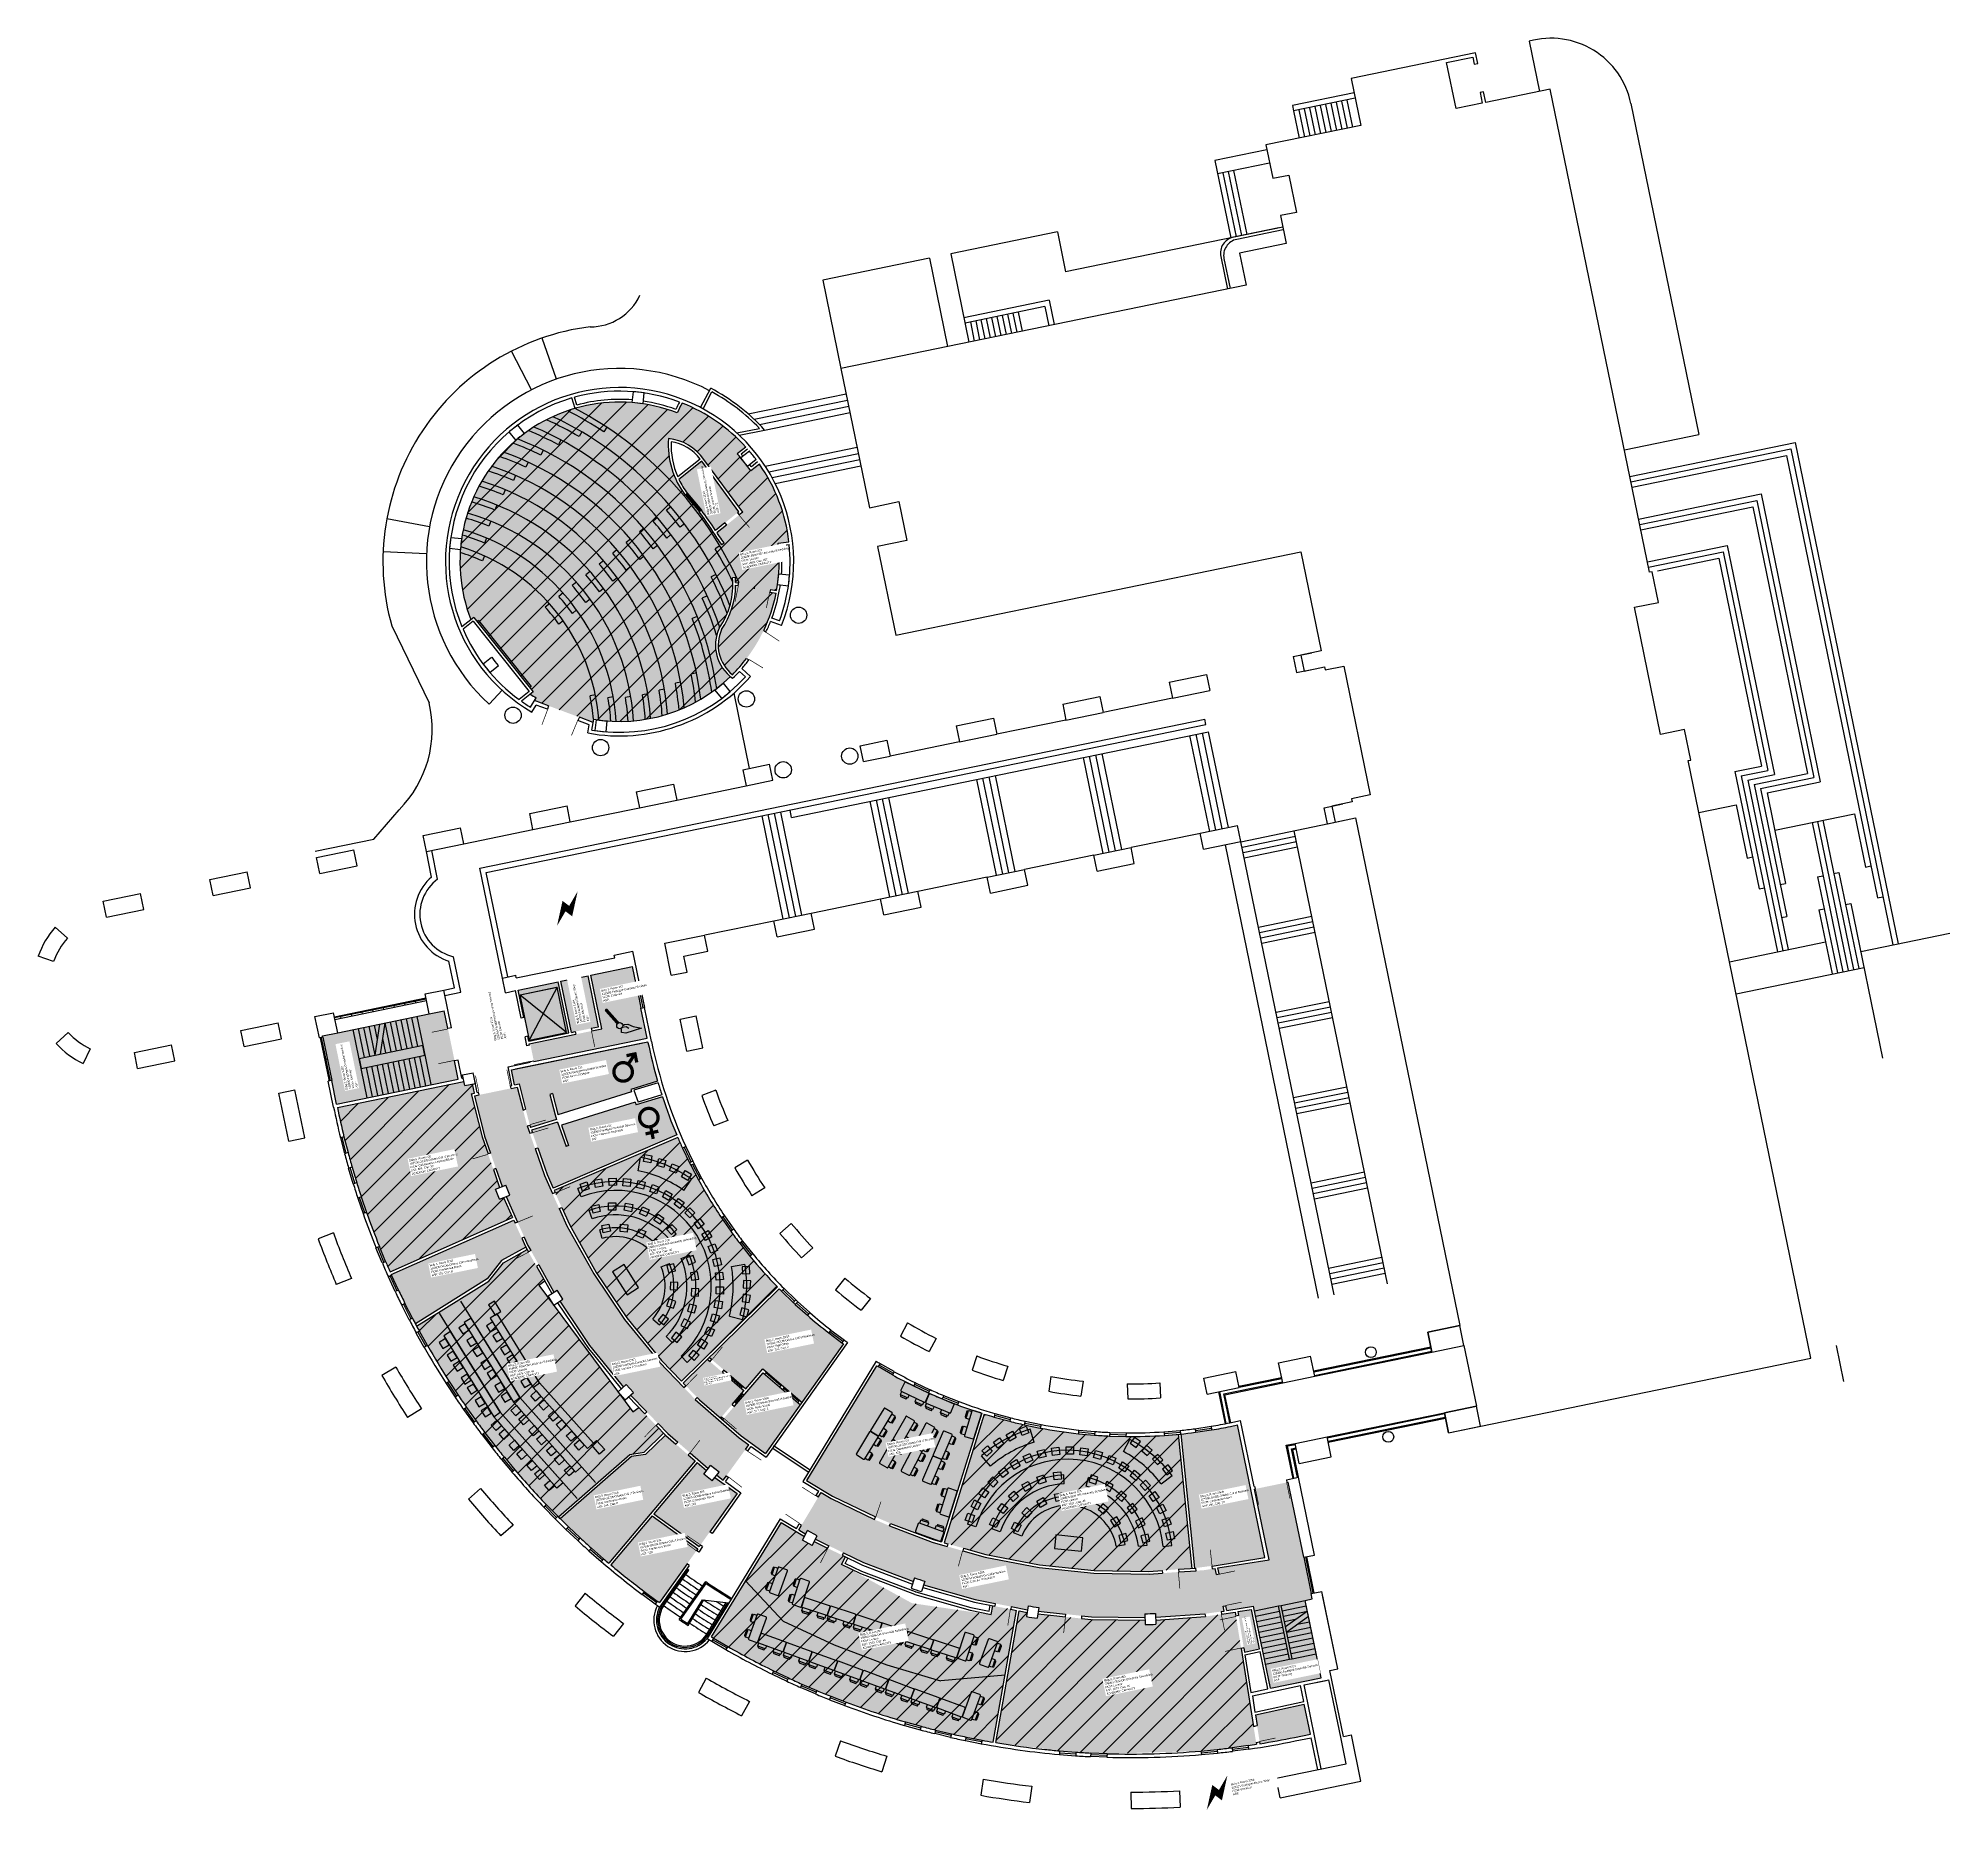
# Model space of a CAD drawing. Header units: inches. Extents: x 69197311 to 69201527, y 27671022 to 27674936.
import ezdxf

# ---------------------------------------------------------------- set-up
doc = ezdxf.new("R2010")
doc.units = ezdxf.units.IN
doc.header["$LTSCALE"] = 100
doc.header["$MEASUREMENT"] = 0
doc.layers.get('0').update_dxf_attribs({"linetype": 'CONTINUOUS'})
for name, color, linetype in [('A-DOOR', 2, 'CONTINUOUS'), ('A-FLOR', 3, 'CONTINUOUS'), ('A-FURN', 3, 'CONTINUOUS'), ('A-GLAZ', 1, 'CONTINUOUS'), ('A-IDEN-ICON', 4, 'CONTINUOUS'), ('A-SITE', 3, 'CONTINUOUS'), ('A-WALL', 5, 'CONTINUOUS'), ('Rooms-Capacity', 4, 'CONTINUOUS'), ('Rooms-Category-Color', 7, 'CONTINUOUS'), ('Rooms-College-Color', 7, 'CONTINUOUS'), ('Rooms-Department-Color', 7, 'CONTINUOUS'), ('Rooms-Division-Color', 7, 'CONTINUOUS'), ('Rooms-Information', 7, 'CONTINUOUS')]:
    doc.layers.add(name, color=color, linetype=linetype)
doc.styles.add('CP_ROOMVNUMBER', font='arial.ttf', dxfattribs={"width": 0.85, "height": 0.075})
pattern_1 = [(45, (0, 0), (-26.51650429449553, 26.51650429449553), [])]

# ---------------------------------------------------------------- blocks, each defined once
blk = doc.blocks.new('CPELECT')
blk.add_lwpolyline([(0.06232050807568879, 0.06294228634059933, 0, 0.03, 0), (0.0104903810567667, -0.01683012701892236, 0.03000000000000025, 0.03000000000000025, 0), (-0.01049038105676647, 0.006830127018921953, 0.03, 0, 0), (-0.06232050807568879, -0.07294228634059961, 0.03, 0, 0)], format="xyseb")
blk = doc.blocks.new('CPMEN')
at = {"const_width": 0.015}
blk.add_lwpolyline([(-0.05750000000000005, -0.02, 1), (0.02750000000000002, -0.02, 1)], format="xyb", close=True, dxfattribs=at)
for points in [[(0.05499999999999999, 0.009999999999999981), (0.05499999999999999, 0.04999999999999999), (0.01500000000000001, 0.04999999999999999)], [(0.01505203820042827, 0.01005203820042827), (0.05499999999999999, 0.04999999999999999)]]:
    blk.add_lwpolyline(points, dxfattribs=at)
blk = doc.blocks.new('CPWOMEN')
at = {"const_width": 0.015}
blk.add_lwpolyline([(-0.03750000000000001, 0, 1), (0.04750000000000001, 0, 1)], format="xyb", close=True, dxfattribs=at)
for points in [[(-0.02499999999999999, -0.07), (0.035, -0.07)], [(0.005000000000000004, -0.04000000000000001), (0.005000000000000004, -0.1)]]:
    blk.add_lwpolyline(points, dxfattribs=at)
blk = doc.blocks.new('CPCUST')
for p, q in [((0.01710768682040442, -0.06389526559284252), (0.0200060361243295, -0.04661972163469329)), ((0.03576614561557623, -0.07045290280554815), (0.01710768682040442, -0.06389526559284252)), ((0.02622214892754526, -0.04084634061456337), (0.04458070617089993, -0.04056143188978271)), ((0.02967819985884024, -0.03407984564873644), (0.03758796190733493, -0.03023640276653876)), ((0.1117389269889917, -0.06251715192284006), (0.03576614561557623, -0.07045290280554815)), ((0.03758796190733493, -0.03023640276653876), (0.05333712680812452, -0.03237435190612691)), ((0.04458070617089993, -0.04056143188978271), (0.05433683077672191, -0.05052010497931518)), ((0.05333712680812452, -0.03237435190612691), (0.07452052005001242, -0.04788691310499892)), ((0.07452052005001242, -0.04788691310499892), (0.1117389269889917, -0.06251715192284006))]:
    blk.add_line(p, q)
at = {"const_width": 0.015}
blk.add_lwpolyline([(-0.0299999999999998, 0.05), (0.01000000000000023, -0.01928203230275514)], dxfattribs=at)
at = {"const_width": 0.0075}
blk.add_lwpolyline([(-0.03324759526419152, 0.04812499999999999, 1), (-0.0267524047358082, 0.05187500000000002, 1)], format="xyb", close=True, dxfattribs=at)
blk.add_circle((0.01581866083250016, -0.03126680850405537), 0.01414213562373094)
blk = doc.blocks.new('Table + Chairs')
at = {"layer": 'A-FURN'}
for p, q in [((-1.241763430925291e-09, 27.99999999855127), (1.61429246277284e-08, -28.00000001179675)), ((20.0000000293884, 29.99999999027285), (1.99992387535935, 29.99999999772346)), ((22.00000004594525, -28.00000001117587), (22.00000002856056, 27.99999999089374)), ((29.63104361171524, 24.27115365759366), (29.63104358191292, 11.72884637758964)), ((31.67104357356827, 25.23115366221302), (30.59104360515873, 25.23115365476244)), ((30.59104357535641, 10.76884637669557), (31.67104358846943, 10.76884636924499)), ((32.63104358191292, 11.72884637758964), (32.63104359681408, 24.27115365759366)), ((2.000000016142924, -30.00000001117587), (20.00000004594525, -30.00000001179675)), ((29.56244228873402, -11.728846349443), (29.56244227383286, -24.27115363317231)), ((31.60244226548821, -10.76884634482364), (30.52244228217751, -10.76884634482364)), ((30.52244225237519, -25.23115361916522), (31.60244226548821, -25.23115363406638)), ((32.56244227383286, -24.27115362944702), (32.56244228873402, -11.72884633826713))]:
    blk.add_line(p, q, dxfattribs=at)
for points in [[(22.00000002856056, 26.99999999151462), (28.82219719762604, 26.99999999151462), (30.59104356045525, 25.23115365476244)], [(30.59104357535641, 10.76884637669557), (28.82219718272487, 8.999999991514622), (22.0686013388137, 8.999999998965203)], [(22.00000004563481, -9.000000004346171), (28.75359587464482, -9.000000004346171), (30.52244223747402, -10.76884634482364)], [(30.52244225237519, -25.23115361916522), (28.75359587464482, -27.00000001179675), (22.00000004563481, -27.00000001179675)]]:
    blk.add_lwpolyline(points, dxfattribs=at)
for centre, radius, start, end in [((1.999999998758238, 27.99999999917215), 2, 89.99999997628409, 180.0000000177869), ((20.00000002856056, 27.99999999027285), 2, 1.778698488949147e-08, 89.99999997628409), ((30.59104357535641, 24.27115365014308), 0.9600000078126194, 89.99999914622636, 179.9999995731132), ((30.59104360515873, 11.72884637013906), 0.9600000044374749, 180, 270), ((31.67104358846943, 24.27115365386837), 0.9599999999999996, 0, 90), ((31.67104358846943, 11.72884638131493), 0.960000005562523, 270, 359.9999997865566), ((2.000000016142924, -28.00000001117587), 2, 180.0000000177869, 270), ((20.00000004594525, -28.00000001179675), 2, 270, 1.778695944505402e-08), ((30.52244226727635, -11.72884635316829), 0.9600000078126194, 89.99999914622636, 179.9999995731132), ((30.52244228217751, -24.27115362199644), 0.9600000044374749, 180, 270), ((31.60244226548821, -11.72884634571771), 0.9599999999999996, 0, 90), ((31.60244226548821, -24.27115362199644), 0.960000005562523, 270, 359.9999997865566)]:
    blk.add_arc(centre, radius, start, end, dxfattribs=at)
blk = doc.blocks.new('*U11')
at = {"layer": 'A-FURN'}
blk.add_lwpolyline([(7.369307279586792, -3.108333382755518), (-7.369258612394333, 3.108312856405973), (-1.151213273406029, 17.85019580647349), (13.58735270798206, 11.63354950025678)], close=True, dxfattribs=at)
blk = doc.blocks.new('*U12')
at = {"color": 0, "linetype": 'ByBlock', "lineweight": -2, "transparency": 16777216}
for p, rotation in [((69199511.66058788, 27671700.88706709), 324.8602574987082), ((69199547.74625815, 27671716.71254561), 307.2903862480623), ((69199482.03554618, 27671674.90672307), 342.4301287493541)]:
    blk.add_blockref('*U11', p, dxfattribs=dict(at, rotation=rotation))
blk.add_blockref('*U11', (69199461.63517697, 27671641.19550379), dxfattribs=at)
blk = doc.blocks.new('*U13')
at = {"layer": 'A-FURN'}
blk.add_lwpolyline([(3.739663824439049, -10.67612842842937), (-10.67528663575649, -3.742066260427237), (-3.739663913846016, 10.67612842842937), (10.67528663575649, 3.742066189646721)], close=True, dxfattribs=at)
blk = doc.blocks.new('*U14')
at = {"color": 0, "linetype": 'ByBlock', "lineweight": -2, "transparency": 16777216}
for p, rotation in [((69199490.71751547, 27671743.35580053), 324.6450253651645), ((69199523.52182195, 27671758.58634529), 312.8600338202193), ((69199558.74532479, 27671766.79590467), 301.075042275274), ((69199437.73807548, 27671694.66904399), 348.2150084550549), ((69199461.71537438, 27671721.74636208), 336.4300169101097)]:
    blk.add_blockref('*U13', p, dxfattribs=dict(at, rotation=rotation))
blk.add_blockref('*U13', (69199419.79645744, 27671663.26537606), dxfattribs=at)
blk = doc.blocks.new('*U15')
at = {"layer": 'A-FURN'}
blk.add_lwpolyline([(4.821261361241341, -10.23329088836908), (-10.23220570385456, -4.823564134538174), (-4.82126148045063, 10.23329088836908), (10.23220570385456, 4.823564074933529)], close=True, dxfattribs=at)
blk = doc.blocks.new('*U16')
at = {"color": 0, "linetype": 'ByBlock', "lineweight": -2, "transparency": 16777216}
for p, rotation in [((69199523.66063325, 27671815.15855347), 305.2683631194352), ((69199554.54506749, 27671820.87199564), 297.4495578507831), ((69199585.91963758, 27671822.33077997), 289.630752582131), ((69199617.20098001, 27671819.50778254), 281.8119473134789), ((69199439.58138427, 27671773.93486907), 328.7247789253917), ((69199465.6393822, 27671791.46976125), 320.9059736567395), ((69199493.84058501, 27671805.29668642), 313.0871683880873), ((69199647.80746476, 27671812.45549278), 273.9931420448269), ((69199677.17000973, 27671801.30503754), 266.1743367761749), ((69199704.74266207, 27671786.26374296), 258.3555315075226), ((69199416.15110096, 27671753.01804514), 336.5435841940437), ((69199730.01274928, 27671767.61127954), 250.5367262388706), ((69199752.51041168, 27671745.69446211), 242.7179209702184), ((69199378.85932457, 27671702.64992164), 352.1811947313479), ((69199395.78418355, 27671729.1082067), 344.3623894626958), ((69199771.81733866, 27671720.9208013), 234.8991157015663), ((69199787.57454665, 27671693.75092652), 227.0803104329142), ((69199799.48905377, 27671664.69002117), 219.2615051642622), ((69199807.33932748, 27671634.2784296), 211.4426998956101)]:
    blk.add_blockref('*U15', p, dxfattribs=dict(at, rotation=rotation))
blk.add_blockref('*U15', (69199365.69121663, 27671674.13514244), dxfattribs=at)
blk = doc.blocks.new('*U17')
at = {"layer": 'A-FURN'}
blk.add_lwpolyline([(-0.6777580380439758, -11.29183103516698), (-11.29198330640793, 0.6752169169485569), (0.6777580082416534, 11.29183103516698), (11.29198330640793, -0.6752170510590076)], close=True, dxfattribs=at)
blk = doc.blocks.new('*U18')
at = {"color": 0, "linetype": 'ByBlock', "lineweight": -2, "transparency": 16777216}
for p, rotation in [((69199485.14717299, 27671865.81471189), 341.5448217482181), ((69199429.00955693, 27671839.12191775), 353.8482739160727), ((69199456.36118872, 27671853.97660818), 347.6965478321454)]:
    blk.add_blockref('*U17', p, dxfattribs=dict(at, rotation=rotation))
blk.add_blockref('*U17', (69199403.40728064, 27671821.42171896), dxfattribs=at)
blk = doc.blocks.new('*U19')
at = {"layer": 'A-FURN'}
blk.add_lwpolyline([(7.369307279586792, -3.108333382755518), (-7.369258612394333, 3.108312856405973), (-1.151213273406029, 17.85019580647349), (13.58735270798206, 11.63354950025678)], close=True, dxfattribs=at)
blk = doc.blocks.new('*U20')
at = {"color": 0, "linetype": 'ByBlock', "lineweight": -2, "transparency": 16777216}
for p, rotation in [((69199511.66058788, 27671700.88706709), 324.8602574987082), ((69199547.74625815, 27671716.71254561), 307.2903862480623), ((69199482.03554618, 27671674.90672307), 342.4301287493541)]:
    blk.add_blockref('*U19', p, dxfattribs=dict(at, rotation=rotation))
blk.add_blockref('*U19', (69199461.63517697, 27671641.19550379), dxfattribs=at)
blk = doc.blocks.new('*U21')
at = {"layer": 'A-FURN'}
blk.add_lwpolyline([(3.739663824439049, -10.67612842842937), (-10.67528663575649, -3.742066260427237), (-3.739663913846016, 10.67612842842937), (10.67528663575649, 3.742066189646721)], close=True, dxfattribs=at)
blk = doc.blocks.new('*U22')
at = {"color": 0, "linetype": 'ByBlock', "lineweight": -2, "transparency": 16777216}
for p, rotation in [((69199490.71751547, 27671743.35580053), 324.6450253651645), ((69199523.52182195, 27671758.58634529), 312.8600338202193), ((69199558.74532479, 27671766.79590467), 301.075042275274), ((69199437.73807548, 27671694.66904399), 348.2150084550549), ((69199461.71537438, 27671721.74636208), 336.4300169101097)]:
    blk.add_blockref('*U21', p, dxfattribs=dict(at, rotation=rotation))
blk.add_blockref('*U21', (69199419.79645744, 27671663.26537606), dxfattribs=at)
blk = doc.blocks.new('*U23')
at = {"layer": 'A-FURN'}
blk.add_lwpolyline([(-0.6777580380439758, -11.29183103516698), (-11.29198330640793, 0.6752169169485569), (0.6777580082416534, 11.29183103516698), (11.29198330640793, -0.6752170510590076)], close=True, dxfattribs=at)
blk = doc.blocks.new('*U24')
at = {"color": 0, "linetype": 'ByBlock', "lineweight": -2, "transparency": 16777216}
for p, rotation in [((69199485.14717299, 27671865.81471189), 341.5448217482181), ((69199429.00955693, 27671839.12191775), 353.8482739160727), ((69199456.36118872, 27671853.97660818), 347.6965478321454)]:
    blk.add_blockref('*U23', p, dxfattribs=dict(at, rotation=rotation))
blk.add_blockref('*U23', (69199403.40728064, 27671821.42171896), dxfattribs=at)
blk = doc.blocks.new('*U25')
at = {"layer": 'A-FURN'}
blk.add_lwpolyline([(7.369307279586792, -3.108333382755518), (-7.369258612394333, 3.108312856405973), (-1.151213273406029, 17.85019580647349), (13.58735270798206, 11.63354950025678)], close=True, dxfattribs=at)
blk = doc.blocks.new('*U26')
at = {"color": 0, "linetype": 'ByBlock', "lineweight": -2, "transparency": 16777216}
for p, rotation in [((69199511.66058788, 27671700.88706709), 324.8602574987082), ((69199547.74625815, 27671716.71254561), 307.2903862480623), ((69199482.03554618, 27671674.90672307), 342.4301287493541)]:
    blk.add_blockref('*U25', p, dxfattribs=dict(at, rotation=rotation))
blk.add_blockref('*U25', (69199461.63517697, 27671641.19550379), dxfattribs=at)
blk = doc.blocks.new('*U27')
at = {"layer": 'A-FURN'}
blk.add_lwpolyline([(3.739663824439049, -10.67612842842937), (-10.67528663575649, -3.742066260427237), (-3.739663913846016, 10.67612842842937), (10.67528663575649, 3.742066189646721)], close=True, dxfattribs=at)
blk = doc.blocks.new('*U28')
at = {"color": 0, "linetype": 'ByBlock', "lineweight": -2, "transparency": 16777216}
for p, rotation in [((69199490.71751547, 27671743.35580053), 324.6450253651645), ((69199523.52182195, 27671758.58634529), 312.8600338202193), ((69199558.74532479, 27671766.79590467), 301.075042275274), ((69199437.73807548, 27671694.66904399), 348.2150084550549), ((69199461.71537438, 27671721.74636208), 336.4300169101097)]:
    blk.add_blockref('*U27', p, dxfattribs=dict(at, rotation=rotation))
blk.add_blockref('*U27', (69199419.79645744, 27671663.26537606), dxfattribs=at)
blk = doc.blocks.new('*U35')
at = {"layer": 'A-FURN'}
blk.add_lwpolyline([(4.821261361241341, -10.23329088836908), (-10.23220570385456, -4.823564134538174), (-4.82126148045063, 10.23329088836908), (10.23220570385456, 4.823564074933529)], close=True, dxfattribs=at)
blk = doc.blocks.new('*U36')
at = {"color": 0, "linetype": 'ByBlock', "lineweight": -2, "transparency": 16777216}
for p, rotation in [((69199523.66063325, 27671815.15855347), 305.2683631194352), ((69199554.54506749, 27671820.87199564), 297.4495578507831), ((69199585.91963758, 27671822.33077997), 289.630752582131), ((69199617.20098001, 27671819.50778254), 281.8119473134789), ((69199439.58138427, 27671773.93486907), 328.7247789253917), ((69199465.6393822, 27671791.46976125), 320.9059736567395), ((69199493.84058501, 27671805.29668642), 313.0871683880873), ((69199647.80746476, 27671812.45549278), 273.9931420448269), ((69199677.17000973, 27671801.30503754), 266.1743367761749), ((69199704.74266207, 27671786.26374296), 258.3555315075226), ((69199416.15110096, 27671753.01804514), 336.5435841940437), ((69199730.01274928, 27671767.61127954), 250.5367262388706), ((69199752.51041168, 27671745.69446211), 242.7179209702184), ((69199378.85932457, 27671702.64992164), 352.1811947313479), ((69199395.78418355, 27671729.1082067), 344.3623894626958), ((69199771.81733866, 27671720.9208013), 234.8991157015663), ((69199787.57454665, 27671693.75092652), 227.0803104329142), ((69199799.48905377, 27671664.69002117), 219.2615051642622), ((69199807.33932748, 27671634.2784296), 211.4426998956101)]:
    blk.add_blockref('*U35', p, dxfattribs=dict(at, rotation=rotation))
blk.add_blockref('*U35', (69199365.69121663, 27671674.13514244), dxfattribs=at)
blk = doc.blocks.new('*U29')
at = {"layer": 'A-FURN'}
blk.add_lwpolyline([(-0.6777580380439758, -11.29183103516698), (-11.29198330640793, 0.6752169169485569), (0.6777580082416534, 11.29183103516698), (11.29198330640793, -0.6752170510590076)], close=True, dxfattribs=at)
blk = doc.blocks.new('*U30')
at = {"color": 0, "linetype": 'ByBlock', "lineweight": -2, "transparency": 16777216}
for p, rotation in [((69199485.14717299, 27671865.81471189), 341.5448217482181), ((69199429.00955693, 27671839.12191775), 353.8482739160727), ((69199456.36118872, 27671853.97660818), 347.6965478321454)]:
    blk.add_blockref('*U29', p, dxfattribs=dict(at, rotation=rotation))
blk.add_blockref('*U29', (69199403.40728064, 27671821.42171896), dxfattribs=at)
blk = doc.blocks.new('*U31')
at = {"layer": 'A-FURN'}
blk.add_lwpolyline([(7.369307279586792, -3.108333382755518), (-7.369258612394333, 3.108312856405973), (-1.151213273406029, 17.85019580647349), (13.58735270798206, 11.63354950025678)], close=True, dxfattribs=at)
blk = doc.blocks.new('*U32')
at = {"color": 0, "linetype": 'ByBlock', "lineweight": -2, "transparency": 16777216}
for p, rotation in [((69199511.66058788, 27671700.88706709), 324.8602574987082), ((69199547.74625815, 27671716.71254561), 307.2903862480623), ((69199482.03554618, 27671674.90672307), 342.4301287493541)]:
    blk.add_blockref('*U31', p, dxfattribs=dict(at, rotation=rotation))
blk.add_blockref('*U31', (69199461.63517697, 27671641.19550379), dxfattribs=at)
blk = doc.blocks.new('*U33')
at = {"layer": 'A-FURN'}
blk.add_lwpolyline([(3.739663824439049, -10.67612842842937), (-10.67528663575649, -3.742066260427237), (-3.739663913846016, 10.67612842842937), (10.67528663575649, 3.742066189646721)], close=True, dxfattribs=at)
blk = doc.blocks.new('*U34')
at = {"color": 0, "linetype": 'ByBlock', "lineweight": -2, "transparency": 16777216}
for p, rotation in [((69199490.71751547, 27671743.35580053), 324.6450253651645), ((69199523.52182195, 27671758.58634529), 312.8600338202193), ((69199558.74532479, 27671766.79590467), 301.075042275274), ((69199437.73807548, 27671694.66904399), 348.2150084550549), ((69199461.71537438, 27671721.74636208), 336.4300169101097)]:
    blk.add_blockref('*U33', p, dxfattribs=dict(at, rotation=rotation))
blk.add_blockref('*U33', (69199419.79645744, 27671663.26537606), dxfattribs=at)
blk = doc.blocks.new('*U37')
at = {"layer": 'A-FURN'}
blk.add_lwpolyline([(-0.6777580380439758, -11.29183103516698), (-11.29198330640793, 0.6752169169485569), (0.6777580082416534, 11.29183103516698), (11.29198330640793, -0.6752170510590076)], close=True, dxfattribs=at)
blk = doc.blocks.new('*U38')
at = {"color": 0, "linetype": 'ByBlock', "lineweight": -2, "transparency": 16777216}
for p, rotation in [((69199485.14717299, 27671865.81471189), 341.5448217482181), ((69199429.00955693, 27671839.12191775), 353.8482739160727), ((69199456.36118872, 27671853.97660818), 347.6965478321454)]:
    blk.add_blockref('*U37', p, dxfattribs=dict(at, rotation=rotation))
blk.add_blockref('*U37', (69199403.40728064, 27671821.42171896), dxfattribs=at)

msp = doc.modelspace()

# ---------------------------------------------------------------- hatches: boundary and pattern name
at = {"layer": 'Rooms-Capacity'}
h = msp.add_hatch(dxfattribs=at)
h.set_pattern_fill('ANSI31', color=256, scale=300, style=0)
h.set_pattern_definition(pattern_1)
edge = h.paths.add_edge_path()
edge.add_arc((69198593.0089744, 27673781.91601368), 351.9999999993096, 68.80109455052633, 201.2598314771043)
edge.add_line((69198264.9641006, 27673654.28153256), (69198271.19518295, 27673659.25842672))
edge.add_line((69198271.19518295, 27673659.25842672), (69198402.25310174, 27673495.17362572))
edge.add_line((69198402.25310174, 27673495.17362572), (69198396.02201939, 27673490.19673156))
edge.add_line((69198396.02201939, 27673490.19673156), (69198409.33186397, 27673481.63827706))
edge.add_line((69198409.33186397, 27673481.63827706), (69198405.69331604, 27673475.68993144))
edge.add_line((69198405.69331604, 27673475.68993144), (69198534.89808398, 27673427.67782583))
edge.add_line((69198534.89808398, 27673427.67782583), (69198536.02686983, 27673434.55879156))
edge.add_arc((69198593.0089744, 27673781.91601365), 351.9999999792955, 260.6839081466809, 313.976516109538)
edge.add_arc((69198894.50733313, 27673598.18979497), 90.00000000893797, 155.315640889852, 230.6356891377872, ccw=False)
edge.add_arc((69198674.96301618, 27673731.9206635), 167.9999999598133, 325.0897501604068, 365.0752111252535)
edge.add_line((69198842.30436073, 27673746.78250695), (69198848.28083734, 27673747.31328709))
edge.add_arc((69198674.96301612, 27673731.92066362), 174.0000000274775, 1.5111703325841859, 5.075211088238518, ccw=False)
edge.add_line((69198848.9024994, 27673736.50936379), (69198855.3951536, 27673735.20199382))
edge.add_line((69198855.3951536, 27673735.20199382), (69198854.19607747, 27673729.32301084))
edge.add_line((69198854.19607747, 27673729.32301084), (69198848.95617856, 27673730.37812426))
edge.add_arc((69198674.96301612, 27673731.92066348), 174.0000000072675, 325.2711390814418, 359.49205663811017, ccw=False)
edge.add_arc((69198894.50733313, 27673598.18979498), 83.99999999933613, 155.6723216183628, 231.0781451815742)
edge.add_arc((69198593.00897442, 27673781.91601362), 351.9999999668887, 314.959256976945, 348.6150843846182)
edge.add_line((69198938.08273315, 27673712.43147573), (69198924.6446266, 27673715.13739179))
edge.add_line((69198924.6446266, 27673715.13739179), (69198925.8437027, 27673721.01637476))
edge.add_line((69198925.8437027, 27673721.01637476), (69198939.2169949, 27673718.32350982))
edge.add_arc((69198593.0089744, 27673781.91601367), 352.0000000003724, 349.5917642835965, 366.7170579773044)
edge.add_line((69198942.59280084, 27673823.08819231), (69198966.42806172, 27673825.8953863))
edge.add_arc((69198593.0089744, 27673781.9160137), 375.999999986418, 6.717057973058203, 34.95541902388662)
edge.add_line((69198901.17785525, 27673997.34103747), (69198882.38436684, 27673982.33029022))
edge.add_arc((69198593.00897451, 27673781.91601389), 351.9999997822811, 34.7055208368838, 42.5246478863795)
edge.add_line((69198852.42827114, 27674019.83538758), (69198871.2217595, 27674034.84613484))
edge.add_arc((69198593.00897442, 27673781.91601375), 375.9999999158874, 42.27474972442428, 68.46059762682914)
edge.add_arc((69198886.55964105, 27674040.59458568), 180.2070606635558, 149.6469053752797, 157.3141832618658)
edge.add_line((69198720.2945537, 27674110.09642337), (69198700.78639236, 27674053.29771567))
edge.add_arc((69198691.61177924, 27673948.68571078), 105.0135471888778, 33.8245755838073, 84.98790726208199, ccw=False)
edge.add_line((69198778.85134082, 27674007.14171124), (69198864.43572113, 27673891.20477424))
edge.add_line((69198864.43572113, 27673891.20477424), (69198806.95648909, 27673845.2949247))
edge.add_arc((69198674.96301627, 27673731.92066343), 173.9999999528607, 31.38405484203622, 40.6605473643487, ccw=False)
edge.add_line((69198823.50607827, 27673822.53500399), (69198817.59425455, 27673818.92866924))
edge.add_arc((69198116.53645979, 27673401.34757719), 816.0000000243463, 30.77990224934543, 36.93017381146501)
edge.add_line((69198768.82103087, 27673891.63406321), (69198737.99659802, 27673928.34226508))
edge.add_arc((69198886.751067, 27674040.65762494), 186.3937555299425, 176.1115645449487, 217.0542116585152, ccw=False)
edge.add_line((69198700.78639238, 27674053.29771566), (69198720.29455367, 27674110.09642336))
h = msp.add_hatch(dxfattribs=at)
h.set_pattern_fill('ANSI31', color=256, scale=300, style=0)
h.set_pattern_definition(pattern_1)
edge = h.paths.add_edge_path()
edge.add_line((69198328.4684762, 27672402.38275231), (69198289.64482838, 27672514.15933546))
edge.add_line((69198289.64482838, 27672514.15933546), (69198265.8564058, 27672609.03046169))
edge.add_line((69198265.8564058, 27672609.03046169), (69198273.08922055, 27672610.51712988))
edge.add_line((69198273.08922055, 27672610.51712988), (69198268.96183646, 27672630.59733657))
edge.add_line((69198268.96183646, 27672630.59733657), (69198251.53914014, 27672627.01619018))
edge.add_line((69198251.53914014, 27672627.01619018), (69198249.72711785, 27672635.83189069))
edge.add_line((69198249.72711785, 27672635.83189069), (69197970.56573403, 27672578.45169184))
edge.add_arc((69199721.34509347, 27672941.37817832), 1788.00000001342, 191.7112182789136, 203.92816974469)
edge.add_line((69198087.01537043, 27672216.1814075), (69198357.00810808, 27672335.98456518))
edge.add_line((69198357.00810808, 27672335.98456518), (69198337.30934, 27672380.07044342))
edge.add_line((69198337.30934, 27672380.07044342), (69198328.4571816, 27672376.56292984))
edge.add_line((69198328.4571816, 27672376.56292984), (69198319.61631781, 27672398.87523872))
edge.add_line((69198319.61631781, 27672398.87523872), (69198328.4684762, 27672402.38275231))
h = msp.add_hatch(dxfattribs=at)
h.set_pattern_fill('ANSI31', color=256, scale=300, style=0)
h.set_pattern_definition(pattern_1)
edge = h.paths.add_edge_path()
edge.add_line((69198608.87686485, 27672114.73184872), (69198685.21822295, 27672020.97377384))
edge.add_line((69198685.21822295, 27672020.97377384), (69198729.2481907, 27671975.50089087))
edge.add_line((69198729.2481907, 27671975.50089087), (69198940.8844355, 27672183.33783554))
edge.add_arc((69199721.34509347, 27672941.37817834), 1087.999999972021, 203.2068385512146, 224.1650973831501, ccw=False)
edge.add_line((69198721.37700821, 27672512.65002623), (69198448.61432333, 27672395.7052521))
edge.add_line((69198448.61432333, 27672395.7052521), (69198465.33749396, 27672358.2787663))
edge.add_line((69198465.33749396, 27672358.2787663), (69198482.23212823, 27672320.46854454))
edge.add_line((69198482.23212823, 27672320.46854454), (69198541.13277069, 27672214.87832776))
edge.add_line((69198541.13277069, 27672214.87832776), (69198608.87686485, 27672114.73184872))
h = msp.add_hatch(dxfattribs=at)
h.set_pattern_fill('ANSI31', color=256, scale=300, style=0)
h.set_pattern_definition(pattern_1)
h.paths.add_polyline_path([(69198622.47752973, 27671908.05907061), (69198635.12141916, 27671917.45441741), (69198648.70383489, 27671903.42688951), (69198673.755727, 27671877.55401667), (69198690.08666581, 27671860.67478348), (69198646.9818851, 27671818.93777493), (69198615.92950994, 27671814.03668434), (69198458.04740062, 27671676.20236408), (69198456.64049879, 27671677.53210354), (69198431.40170918, 27671703.23841829), (69198396.13275543, 27671741.06311169), (69198361.97249225, 27671779.89200489), (69198338.8252354, 27671807.54272196), (69198318.11985463, 27671833.27036353), (69198296.09046608, 27671861.75173958), (69198276.40807104, 27671888.23953535), (69198255.49405219, 27671917.54971372), (69198236.83464286, 27671944.7976637), (69198217.03849229, 27671974.93850104), (69198192.60216661, 27672014.07614356), (69198169.18385184, 27672053.83128928), (69198151.60034348, 27672085.31426702), (69198145.46734136, 27672096.65733057), (69198304.94735137, 27672196.09587894), (69198336.65680695, 27672236.5611014), (69198389.06369202, 27672265.79486274), (69198391.84221184, 27672260.47920608), (69198409.53081752, 27672229.10378214), (69198427.5616168, 27672196.78026376), (69198414.91772732, 27672187.38491697), (69198518.69762851, 27672047.7219938)])
h = msp.add_hatch(dxfattribs=at)
h.set_pattern_fill('ANSI31', color=256, scale=300, style=0)
h.set_pattern_definition(pattern_1)
edge = h.paths.add_edge_path()
edge.add_line((69199519.2504091, 27671570.29798446), (69199639.51212722, 27671557.82005546))
edge.add_line((69199639.51212722, 27671557.82005546), (69199760.40625857, 27671556.03439976))
edge.add_line((69199760.40625857, 27671556.03439976), (69199789.59018523, 27671558.11424194))
edge.add_line((69199789.59018523, 27671558.11424194), (69199825.50580344, 27671560.67382958))
edge.add_line((69199825.50580344, 27671560.67382958), (69199855.66255242, 27671562.64077414))
edge.add_line((69199855.66255239, 27671562.64077413), (69199825.55941412, 27671858.36415491))
edge.add_arc((69199721.44889782, 27672941.97427492), 1088.599968667274, 252.6803046524056, 275.4879884514759, ccw=False)
edge.add_line((69199397.3693623, 27671902.733039), (69199308.92238852, 27671619.17778912))
edge.add_line((69199308.92238852, 27671619.17778912), (69199317.12350073, 27671616.83798666))
edge.add_line((69199317.12350073, 27671616.83798666), (69199351.74380183, 27671606.96070851))
edge.add_line((69199351.74380183, 27671606.96070851), (69199400.50300711, 27671593.04955763))
edge.add_line((69199400.50300711, 27671593.04955763), (69199519.2504091, 27671570.29798446))
h = msp.add_hatch(dxfattribs=at)
h.set_pattern_fill('ANSI31', color=256, scale=300, style=0)
h.set_pattern_definition(pattern_1)
h.paths.add_polyline_path([(69198949.13047513, 27671664.01720709), (69198795.30906674, 27671411.86803553), (69198800.4458251, 27671408.7697687), (69198831.5120892, 27671390.52640454), (69198932.66355234, 27671336.72076119), (69198965.15463598, 27671321.15597393), (69198995.19120188, 27671307.47349158), (69199028.23413154, 27671293.18486622), (69199058.77626885, 27671280.67153587), (69199092.3710447, 27671267.65907239), (69199223.29123406, 27671224.14600047), (69199257.99150085, 27671214.45969509), (69199289.94768342, 27671206.20087496), (69199324.96980959, 27671197.86717067), (69199357.22086087, 27671190.84753229), (69199392.5648465, 27671183.86642911), (69199416.87935024, 27671179.49151607), (69199468.31828484, 27671470.09196571), (69199416.22402471, 27671480.07303765), (69199412.41895558, 27671460.21321766), (69199237.56676127, 27671485.98610763), (69199082.67801192, 27671570.99422464), (69199091.02128299, 27671588.15850855), (69199021.91385263, 27671621.75047353), (69199017.38729215, 27671613.37350448), (69198996.27272192, 27671624.78292704), (69199000.79928237, 27671633.15989607)])
h = msp.add_hatch(dxfattribs=at)
h.set_pattern_fill('ANSI31', color=256, scale=300, style=0)
h.set_pattern_definition(pattern_1)
h.paths.add_polyline_path([(69199474.21168594, 27671468.96281135), (69199491.6905163, 27671465.61393061), (69199490.3090185, 27671456.24137264), (69199514.05247718, 27671452.74163076), (69199515.4339745, 27671462.11418879), (69199575.53933108, 27671455.87787034), (69199611.34798223, 27671452.1624918), (69199633.12915769, 27671449.90255436), (69199751.44325767, 27671448.15500677), (69199751.71027619, 27671438.68494446), (69199775.70074174, 27671439.36137985), (69199775.43372318, 27671448.83144214), (69199884.96613285, 27671456.6374557), (69199920.69238535, 27671461.63080382), (69199950.80484423, 27671466.48303221), (69199997.38331005, 27671174.81459265), (69199979.38199177, 27671172.09556711), (69199943.70170295, 27671167.2582451), (69199910.92140102, 27671163.45668881), (69199875.08103237, 27671159.99970637), (69199668.22913104, 27671154.16730832), (69199632.25091247, 27671155.59929328), (69199599.30848336, 27671157.5477309), (69199563.41231258, 27671160.36688243), (69199422.7935255, 27671178.47972387)])
at = {"layer": 'Rooms-Category-Color', "true_color": 0xffff64}
h = msp.add_hatch(color=51, dxfattribs=at)
edge = h.paths.add_edge_path()
edge.add_arc((69198593.0089744, 27673781.91601368), 351.9999999993096, 68.80109455052633, 201.2598314771043)
edge.add_line((69198264.9641006, 27673654.28153256), (69198271.19518295, 27673659.25842672))
edge.add_line((69198271.19518295, 27673659.25842672), (69198402.25310174, 27673495.17362572))
edge.add_line((69198402.25310174, 27673495.17362572), (69198396.02201939, 27673490.19673156))
edge.add_line((69198396.02201939, 27673490.19673156), (69198409.33186397, 27673481.63827706))
edge.add_line((69198409.33186397, 27673481.63827706), (69198405.69331604, 27673475.68993144))
edge.add_line((69198405.69331604, 27673475.68993144), (69198534.89808398, 27673427.67782583))
edge.add_line((69198534.89808398, 27673427.67782583), (69198536.02686983, 27673434.55879156))
edge.add_arc((69198593.0089744, 27673781.91601365), 351.9999999792955, 260.6839081466809, 313.976516109538)
edge.add_arc((69198894.50733313, 27673598.18979497), 90.00000000893797, 155.315640889852, 230.6356891377872, ccw=False)
edge.add_arc((69198674.96301618, 27673731.9206635), 167.9999999598133, 325.0897501604068, 365.0752111252535)
edge.add_line((69198842.30436073, 27673746.78250695), (69198848.28083734, 27673747.31328709))
edge.add_arc((69198674.96301612, 27673731.92066362), 174.0000000274775, 1.5111703325841859, 5.075211088238518, ccw=False)
edge.add_line((69198848.9024994, 27673736.50936379), (69198855.3951536, 27673735.20199382))
edge.add_line((69198855.3951536, 27673735.20199382), (69198854.19607747, 27673729.32301084))
edge.add_line((69198854.19607747, 27673729.32301084), (69198848.95617856, 27673730.37812426))
edge.add_arc((69198674.96301612, 27673731.92066348), 174.0000000072675, 325.2711390814418, 359.49205663811017, ccw=False)
edge.add_arc((69198894.50733313, 27673598.18979498), 83.99999999933613, 155.6723216183628, 231.0781451815742)
edge.add_arc((69198593.00897442, 27673781.91601362), 351.9999999668887, 314.959256976945, 348.6150843846182)
edge.add_line((69198938.08273315, 27673712.43147573), (69198924.6446266, 27673715.13739179))
edge.add_line((69198924.6446266, 27673715.13739179), (69198925.8437027, 27673721.01637476))
edge.add_line((69198925.8437027, 27673721.01637476), (69198939.2169949, 27673718.32350982))
edge.add_arc((69198593.0089744, 27673781.91601367), 352.0000000003724, 349.5917642835965, 366.7170579773044)
edge.add_line((69198942.59280084, 27673823.08819231), (69198966.42806172, 27673825.8953863))
edge.add_arc((69198593.0089744, 27673781.9160137), 375.999999986418, 6.717057973058203, 34.95541902388662)
edge.add_line((69198901.17785525, 27673997.34103747), (69198882.38436684, 27673982.33029022))
edge.add_arc((69198593.00897451, 27673781.91601389), 351.9999997822811, 34.7055208368838, 42.5246478863795)
edge.add_line((69198852.42827114, 27674019.83538758), (69198871.2217595, 27674034.84613484))
edge.add_arc((69198593.00897442, 27673781.91601375), 375.9999999158874, 42.27474972442428, 68.46059762682914)
edge.add_arc((69198886.55964105, 27674040.59458568), 180.2070606635558, 149.6469053752797, 157.3141832618658)
edge.add_line((69198720.2945537, 27674110.09642337), (69198700.78639236, 27674053.29771567))
edge.add_arc((69198691.61177924, 27673948.68571078), 105.0135471888778, 33.8245755838073, 84.98790726208199, ccw=False)
edge.add_line((69198778.85134082, 27674007.14171124), (69198864.43572113, 27673891.20477424))
edge.add_line((69198864.43572113, 27673891.20477424), (69198806.95648909, 27673845.2949247))
edge.add_arc((69198674.96301627, 27673731.92066343), 173.9999999528607, 31.38405484203622, 40.6605473643487, ccw=False)
edge.add_line((69198823.50607827, 27673822.53500399), (69198817.59425455, 27673818.92866924))
edge.add_arc((69198116.53645979, 27673401.34757719), 816.0000000243463, 30.77990224934543, 36.93017381146501)
edge.add_line((69198768.82103087, 27673891.63406321), (69198737.99659802, 27673928.34226508))
edge.add_arc((69198886.751067, 27674040.65762494), 186.3937555299425, 176.1115645449487, 217.0542116585152, ccw=False)
edge.add_line((69198700.78639238, 27674053.29771566), (69198720.29455367, 27674110.09642336))
h = msp.add_hatch(color=51, dxfattribs=at)
edge = h.paths.add_edge_path()
edge.add_arc((69198886.55964114, 27674040.59458577), 180.2070607486075, 205.4379042014563, 217.001053545618, ccw=False)
edge.add_line((69198723.82341492, 27673963.18977054), (69198774.15980685, 27674003.39448617))
edge.add_line((69198774.15980685, 27674003.39448617), (69198856.1781713, 27673892.28825489))
edge.add_line((69198856.1781713, 27673892.28825489), (69198804.59178093, 27673851.08513968))
edge.add_arc((69198116.53645995, 27673401.34757706), 821.9999999758696, 33.17006632250129, 36.94147646011117)
edge.add_line((69198773.51979908, 27673895.36872242), (69198742.64187747, 27673932.14062298))
at = {"layer": 'Rooms-Category-Color', "true_color": 0xadadad}
for points in [[(69198403.93398464, 27672680.28964859), (69198395.88055226, 27672719.47053968), (69198553.58363894, 27672751.88560493), (69198529.22200605, 27672870.40780051), (69198621.29710013, 27672889.33336655), (69198653.71216539, 27672731.63027988)], [(69198369.5598748, 27672837.59006363), (69198392.71349287, 27672724.94500173), (69198480.87049782, 27672743.06522454), (69198457.71687981, 27672855.71028645)], [(69198486.74763149, 27672744.27323938), (69198463.59401348, 27672856.9183013), (69198523.34487237, 27672869.19978565), (69198546.49849042, 27672756.55472374)], [(69198206.43663962, 27672791.81004459), (69197938.04753563, 27672736.64403293), (69197968.9525823, 27672586.28736334), (69198237.34168631, 27672641.453375)], [(69198623.57975188, 27671950.16868751), (69198607.64079833, 27671968.11164602), (69198601.30638921, 27671962.48471151), (69198543.15339024, 27672033.90488753), (69198526.9250633, 27672053.83558738), (69198507.29765657, 27672082.85089415), (69198460.92027016, 27672151.41084784), (69198468.1355523, 27672155.85233798), (69198455.55450934, 27672176.29047287), (69198448.3392272, 27672171.84898272), (69198414.85018435, 27672231.8842412), (69198397.3061115, 27672263.33521316), (69198390.95083386, 27672274.72821524), (69198342.89256802, 27672382.28270029), (69198350.76949045, 27672385.40379361), (69198341.92862669, 27672407.7161025), (69198334.05170423, 27672404.59500916), (69198320.3851275, 27672443.94224561), (69198308.56018683, 27672477.98725506), (69198295.39996079, 27672515.87666489), (69198273.19960584, 27672604.41438406), (69198367.32057557, 27672623.76046941), (69198380.00773704, 27672573.16252439), (69198389.22043371, 27672538.34906669), (69198394.85553148, 27672522.125141), (69198406.67826176, 27672488.08649538), (69198427.32424465, 27672428.64495519), (69198445.10221593, 27672388.85782362), (69198459.79384784, 27672355.97792512), (69198476.86264035, 27672317.77793694), (69198536.01851884, 27672211.7301627), (69198604.05617066, 27672111.14971571), (69198680.72834119, 27672016.98535595), (69198734.78272825, 27671961.15954134), (69198759.83616343, 27671935.28507482), (69198765.19795953, 27671929.7475662), (69198857.05677697, 27671850.32775734), (69198878.03157307, 27671835.13136064), (69198821.70778626, 27671757.39056673), (69198807.11792758, 27671767.96102851), (69198812.37899584, 27671774.60243584), (69198793.56642881, 27671789.50503026), (69198788.3053605, 27671782.86362292), (69198699.19114092, 27671859.91049203), (69198677.95010412, 27671881.84762328), (69198652.89821202, 27671907.72049613), (69198617.24534276, 27671944.54175299)], [(69198867.34457576, 27671953.95810685), (69198786.63868491, 27672023.45164709), (69198733.42199555, 27671971.19030531), (69198769.3233856, 27671934.11238338), (69198815.70408872, 27671894.01229633)], [(69199926.06552023, 27671468.57401015), (69199923.92153575, 27671479.00474557), (69199929.7986694, 27671480.21276043), (69199931.99457958, 27671469.52940042), (69199991.28517318, 27671479.08330309), (69199993.35913116, 27671468.9932548), (69200120.69702724, 27671495.16690998), (69200101.7714612, 27671587.24200406), (69200067.74570948, 27671752.78126895), (69199993.30201636, 27671737.47974747), (69200025.3006221, 27671581.80278522), (69199912.64849424, 27671563.65037013), (69199915.33979197, 27671550.55689168), (69199909.4626583, 27671549.34887683), (69199906.71943489, 27671562.69497985), (69199881.69957168, 27671558.66335657), (69199826.04787353, 27671554.6972436), (69199790.13225535, 27671552.13765596), (69199760.57552357, 27671550.03124518), (69199639.15751782, 27671551.82463872), (69199518.37466574, 27671564.35663873), (69199399.11269182, 27671587.20680203), (69199350.15453072, 27671601.17471562), (69199315.5342296, 27671611.05199375), (69199282.3409616, 27671620.52213496), (69199188.5006638, 27671656.25537116), (69199155.26374671, 27671670.34307327), (69199059.64617589, 27671716.82117369), (69199037.4087836, 27671730.10164537), (69198988.18616393, 27671647.68117633), (69199003.65427193, 27671638.44341288), (69199007.6821445, 27671645.89749724), (69199028.79671477, 27671634.48807471), (69199024.76884219, 27671627.03399035), (69199054.34299836, 27671612.65848815), (69199086.72419879, 27671596.9185287), (69199130.71830007, 27671575.53373257), (69199240.80985583, 27671533.61221637), (69199243.49750215, 27671541.69868672), (69199266.27252007, 27671534.12910559), (69199263.58487377, 27671526.04263524), (69199376.8676472, 27671493.72271239), (69199421.13502142, 27671485.24124341), (69199456.50903657, 27671478.46370993), (69199492.56625973, 27671471.55527624), (69199493.80887382, 27671479.98559984), (69199517.55233201, 27671476.48585801), (69199516.30971792, 27671468.05553442), (69199576.20033234, 27671461.84149686), (69199612.00898352, 27671458.12611832), (69199633.4837672, 27671455.897971), (69199751.27399272, 27671454.15816124), (69199751.0338184, 27671462.67618694), (69199775.02428392, 27671463.35262232), (69199775.26445824, 27671454.83459661), (69199883.7475855, 27671462.56583127), (69199919.48325506, 27671467.51336432)], [(69199993.35913116, 27671468.9932548), (69200028.39156193, 27671298.55637854), (69200140.05710153, 27671321.50866076), (69200105.02467078, 27671491.94553702)]]:
    msp.add_hatch(color=253, dxfattribs=at).paths.add_polyline_path(points)
h = msp.add_hatch(color=253, dxfattribs=at)
edge = h.paths.add_edge_path()
edge.add_line((69198439.4453541, 27672607.48255173), (69198450.78853628, 27672562.24455979))
edge.add_line((69198450.78853628, 27672562.24455979), (69198454.2128829, 27672552.38557474))
edge.add_line((69198454.2128829, 27672552.38557474), (69198396.86128008, 27672534.63726535))
edge.add_line((69198396.86128008, 27672534.63726535), (69198394.98676121, 27672540.03416449))
edge.add_line((69198394.98676121, 27672540.03416449), (69198385.77116388, 27672574.84677453))
edge.add_line((69198385.77116388, 27672574.84677453), (69198371.74249673, 27672630.79480771))
edge.add_line((69198371.74249673, 27672630.79480771), (69198361.3139288, 27672628.65126875))
edge.add_line((69198361.3139288, 27672628.65126875), (69198354.46851128, 27672661.95502619))
edge.add_line((69198354.46851128, 27672661.95502619), (69198655.32285187, 27672723.79410166))
edge.add_line((69198655.32285187, 27672723.79410166), (69198655.62485558, 27672722.32481825))
edge.add_arc((69199721.34509347, 27672941.37817832), 1088.000000009569, 191.6150843733493, 196.2475108565974)
edge.add_line((69198676.79762626, 27672636.96958982), (69198617.5198044, 27672618.62518322))
edge.add_line((69198617.5198044, 27672618.62518322), (69198619.48958312, 27672612.95402283))
edge.add_line((69198619.48958312, 27672612.95402283), (69198456.99337512, 27672562.66714625))
edge.add_line((69198456.99337512, 27672562.66714625), (69198456.54366869, 27672563.96188923))
edge.add_line((69198456.54366869, 27672563.96188923), (69198445.18566841, 27672609.25897766))
edge.add_line((69198445.18566841, 27672609.25897766), (69198439.4453541, 27672607.48255173))
at = {"layer": 'Rooms-Category-Color', "true_color": 0xffe090}
h = msp.add_hatch(color=41, dxfattribs=at)
edge = h.paths.add_edge_path()
edge.add_line((69198328.4684762, 27672402.38275231), (69198289.64482838, 27672514.15933546))
edge.add_line((69198289.64482838, 27672514.15933546), (69198265.8564058, 27672609.03046169))
edge.add_line((69198265.8564058, 27672609.03046169), (69198273.08922055, 27672610.51712988))
edge.add_line((69198273.08922055, 27672610.51712988), (69198268.96183646, 27672630.59733657))
edge.add_line((69198268.96183646, 27672630.59733657), (69198251.53914014, 27672627.01619018))
edge.add_line((69198251.53914014, 27672627.01619018), (69198249.72711785, 27672635.83189069))
edge.add_line((69198249.72711785, 27672635.83189069), (69197970.56573403, 27672578.45169184))
edge.add_arc((69199721.34509347, 27672941.37817832), 1788.00000001342, 191.7112182789136, 203.92816974469)
edge.add_line((69198087.01537043, 27672216.1814075), (69198357.00810808, 27672335.98456518))
edge.add_line((69198357.00810808, 27672335.98456518), (69198337.30934, 27672380.07044342))
edge.add_line((69198337.30934, 27672380.07044342), (69198328.4571816, 27672376.56292984))
edge.add_line((69198328.4571816, 27672376.56292984), (69198319.61631781, 27672398.87523872))
edge.add_line((69198319.61631781, 27672398.87523872), (69198328.4684762, 27672402.38275231))
at = {"layer": 'Rooms-Category-Color', "true_color": 0xadadad}
h = msp.add_hatch(color=253, dxfattribs=at)
edge = h.paths.add_edge_path()
edge.add_line((69198432.90747267, 27672430.85721204), (69198446.16631585, 27672401.18389723))
edge.add_line((69198446.16631585, 27672401.18389723), (69198719.02790415, 27672518.1710754))
edge.add_arc((69199721.34509324, 27672941.37817881), 1087.999999953894, 198.1434136127201, 202.8908676043849, ccw=False)
edge.add_line((69198687.44039235, 27672602.57872577), (69198629.33847666, 27672584.59822088))
edge.add_line((69198629.33847666, 27672584.59822088), (69198627.36869794, 27672590.26938127))
edge.add_line((69198627.36869794, 27672590.26938127), (69198464.87248996, 27672539.98250469))
edge.add_line((69198464.87248996, 27672539.98250469), (69198480.63071965, 27672494.61322159))
edge.add_line((69198480.63071965, 27672494.61322159), (69198474.89555936, 27672492.83839065))
edge.add_line((69198474.89555936, 27672492.83839065), (69198456.18266162, 27672546.71441434))
edge.add_line((69198456.18266162, 27672546.71441434), (69198398.83105879, 27672528.96610495))
edge.add_line((69198398.83105879, 27672528.96610495), (69198432.90747267, 27672430.85721204))
at = {"layer": 'Rooms-Category-Color', "true_color": 0xffff64}
h = msp.add_hatch(color=51, dxfattribs=at)
edge = h.paths.add_edge_path()
edge.add_line((69198608.87686485, 27672114.73184872), (69198685.21822295, 27672020.97377384))
edge.add_line((69198685.21822295, 27672020.97377384), (69198729.2481907, 27671975.50089087))
edge.add_line((69198729.2481907, 27671975.50089087), (69198940.8844355, 27672183.33783554))
edge.add_arc((69199721.34509347, 27672941.37817834), 1087.999999972021, 203.2068385512146, 224.1650973831501, ccw=False)
edge.add_line((69198721.37700821, 27672512.65002623), (69198448.61432333, 27672395.7052521))
edge.add_line((69198448.61432333, 27672395.7052521), (69198465.33749396, 27672358.2787663))
edge.add_line((69198465.33749396, 27672358.2787663), (69198482.23212823, 27672320.46854454))
edge.add_line((69198482.23212823, 27672320.46854454), (69198541.13277069, 27672214.87832776))
edge.add_line((69198541.13277069, 27672214.87832776), (69198608.87686485, 27672114.73184872))
at = {"layer": 'Rooms-Category-Color', "true_color": 0xfa9ba3}
h = msp.add_hatch(color=241, dxfattribs=at)
edge = h.paths.add_edge_path()
edge.add_line((69198332.67775771, 27672241.21186703), (69198386.05165687, 27672270.985051))
edge.add_line((69198386.05165687, 27672270.985051), (69198359.45584187, 27672330.50653266))
edge.add_line((69198359.45584187, 27672330.50653266), (69198089.45811862, 27672210.70116273))
edge.add_arc((69199721.34508958, 27672941.3781762), 1787.999995530508, 204.1204378108305, 207.9999880398179)
edge.add_line((69198142.63462228, 27672101.96335358), (69198301.2712574, 27672200.87558861))
edge.add_line((69198301.2712574, 27672200.87558861), (69198332.67775771, 27672241.21186703))
at = {"layer": 'Rooms-Category-Color', "true_color": 0xffff64}
for points in [[(69198622.47752973, 27671908.05907061), (69198635.12141916, 27671917.45441741), (69198648.70383489, 27671903.42688951), (69198673.755727, 27671877.55401667), (69198690.08666581, 27671860.67478348), (69198646.9818851, 27671818.93777493), (69198615.92950994, 27671814.03668434), (69198458.04740062, 27671676.20236408), (69198456.64049879, 27671677.53210354), (69198431.40170918, 27671703.23841829), (69198396.13275543, 27671741.06311169), (69198361.97249225, 27671779.89200489), (69198338.8252354, 27671807.54272196), (69198318.11985463, 27671833.27036353), (69198296.09046608, 27671861.75173958), (69198276.40807104, 27671888.23953535), (69198255.49405219, 27671917.54971372), (69198236.83464286, 27671944.7976637), (69198217.03849229, 27671974.93850104), (69198192.60216661, 27672014.07614356), (69198169.18385184, 27672053.83128928), (69198151.60034348, 27672085.31426702), (69198145.46734136, 27672096.65733057), (69198304.94735137, 27672196.09587894), (69198336.65680695, 27672236.5611014), (69198389.06369202, 27672265.79486274), (69198391.84221184, 27672260.47920608), (69198409.53081752, 27672229.10378214), (69198427.5616168, 27672196.78026376), (69198414.91772732, 27672187.38491697), (69198518.69762851, 27672047.7219938)], [(69198949.13047513, 27671664.01720709), (69198795.30906674, 27671411.86803553), (69198800.4458251, 27671408.7697687), (69198831.5120892, 27671390.52640454), (69198932.66355234, 27671336.72076119), (69198965.15463598, 27671321.15597393), (69198995.19120188, 27671307.47349158), (69199028.23413154, 27671293.18486622), (69199058.77626885, 27671280.67153587), (69199092.3710447, 27671267.65907239), (69199223.29123406, 27671224.14600047), (69199257.99150085, 27671214.45969509), (69199289.94768342, 27671206.20087496), (69199324.96980959, 27671197.86717067), (69199357.22086087, 27671190.84753229), (69199392.5648465, 27671183.86642911), (69199416.87935024, 27671179.49151607), (69199468.31828484, 27671470.09196571), (69199416.22402471, 27671480.07303765), (69199412.41895558, 27671460.21321766), (69199237.56676127, 27671485.98610763), (69199082.67801192, 27671570.99422464), (69199091.02128299, 27671588.15850855), (69199021.91385263, 27671621.75047353), (69199017.38729215, 27671613.37350448), (69198996.27272192, 27671624.78292704), (69199000.79928237, 27671633.15989607)], [(69199474.21168594, 27671468.96281135), (69199491.6905163, 27671465.61393061), (69199490.3090185, 27671456.24137264), (69199514.05247718, 27671452.74163076), (69199515.4339745, 27671462.11418879), (69199575.53933108, 27671455.87787034), (69199611.34798223, 27671452.1624918), (69199633.12915769, 27671449.90255436), (69199751.44325767, 27671448.15500677), (69199751.71027619, 27671438.68494446), (69199775.70074174, 27671439.36137985), (69199775.43372318, 27671448.83144214), (69199884.96613285, 27671456.6374557), (69199920.69238535, 27671461.63080382), (69199950.80484423, 27671466.48303221), (69199997.38331005, 27671174.81459265), (69199979.38199177, 27671172.09556711), (69199943.70170295, 27671167.2582451), (69199910.92140102, 27671163.45668881), (69199875.08103237, 27671159.99970637), (69199668.22913104, 27671154.16730832), (69199632.25091247, 27671155.59929328), (69199599.30848336, 27671157.5477309), (69199563.41231258, 27671160.36688243), (69199422.7935255, 27671178.47972387)]]:
    msp.add_hatch(color=51, dxfattribs=at).paths.add_polyline_path(points)
at = {"layer": 'Rooms-Category-Color', "true_color": 0xfa9ba3}
for points in [[(69198994.74273086, 27671928.74055893), (69198909.143855, 27672002.47995121), (69198871.26060656, 27671958.50395166), (69198790.93449016, 27672027.67033389), (69198945.0766727, 27672179.04535147), (69198950.14667755, 27672173.91677652), (69198975.96420005, 27672148.81819718), (69198980.34625265, 27672144.71970829), (69199007.11336458, 27672120.63641786), (69199054.3811437, 27672081.78345427), (69199083.19449396, 27672060.18137156), (69199086.43858346, 27672057.84112566)], [(69198763.99144095, 27671795.95348605), (69198784.57627162, 27671778.15613827), (69198778.6638344, 27671770.6924632), (69198797.47640145, 27671755.78986878), (69198803.3888387, 27671763.25354386), (69198852.12399083, 27671727.94456153), (69198768.73472168, 27671610.53901264), (69198668.77637014, 27671682.95958617)]]:
    msp.add_hatch(color=241, dxfattribs=at).paths.add_polyline_path(points)
at = {"layer": 'Rooms-Category-Color', "true_color": 0xffff64}
h = msp.add_hatch(color=51, dxfattribs=at)
edge = h.paths.add_edge_path()
edge.add_line((69199303.15089515, 27671620.82441389), (69199391.64646626, 27671904.53546362))
edge.add_arc((69199721.34509341, 27672941.37817845), 1088.000000019028, 238.93105535514178, 252.3602070149921, ccw=False)
edge.add_line((69199159.86186835, 27672009.45511939), (69199005.37773022, 27671756.21957923))
edge.add_line((69199005.37773022, 27671756.21957923), (69199062.50116542, 27671722.10469054))
edge.add_line((69199062.50116542, 27671722.10469054), (69199157.20475791, 27671676.07085966))
edge.add_line((69199157.20475791, 27671676.07085966), (69199190.4276819, 27671661.94186472))
edge.add_line((69199190.4276819, 27671661.94186472), (69199284.23510434, 27671626.22114705))
edge.add_line((69199284.23510434, 27671626.22114705), (69199303.15089515, 27671620.82441389))
at = {"layer": 'Rooms-Category-Color', "true_color": 0xfbafa2}
msp.add_hatch(color=21, dxfattribs=at).paths.add_polyline_path([(69198991.25308171, 27671923.8274067), (69198909.773669, 27671994.01807586), (69198820.24290222, 27671890.08810364), (69198860.78586575, 27671855.03524203), (69198914.66594261, 27671815.99872326)])
at = {"layer": 'Rooms-Category-Color', "true_color": 0xffff64}
h = msp.add_hatch(color=51, dxfattribs=at)
edge = h.paths.add_edge_path()
edge.add_line((69199519.2504091, 27671570.29798446), (69199639.51212722, 27671557.82005546))
edge.add_line((69199639.51212722, 27671557.82005546), (69199760.40625857, 27671556.03439976))
edge.add_line((69199760.40625857, 27671556.03439976), (69199789.59018523, 27671558.11424194))
edge.add_line((69199789.59018523, 27671558.11424194), (69199825.50580344, 27671560.67382958))
edge.add_line((69199825.50580344, 27671560.67382958), (69199855.66255242, 27671562.64077414))
edge.add_line((69199855.66255239, 27671562.64077413), (69199825.55941412, 27671858.36415491))
edge.add_arc((69199721.44889782, 27672941.97427492), 1088.599968667274, 252.6803046524056, 275.4879884514759, ccw=False)
edge.add_line((69199397.3693623, 27671902.733039), (69199308.92238852, 27671619.17778912))
edge.add_line((69199308.92238852, 27671619.17778912), (69199317.12350073, 27671616.83798666))
edge.add_line((69199317.12350073, 27671616.83798666), (69199351.74380183, 27671606.96070851))
edge.add_line((69199351.74380183, 27671606.96070851), (69199400.50300711, 27671593.04955763))
edge.add_line((69199400.50300711, 27671593.04955763), (69199519.2504091, 27671570.29798446))
at = {"layer": 'Rooms-Category-Color', "true_color": 0xfa9ba3}
h = msp.add_hatch(color=241, dxfattribs=at)
edge = h.paths.add_edge_path()
edge.add_arc((69199652.69893168, 27673377.26084651), 1528.784391157919, 276.71755623772003, 281.445745607638, ccw=False)
edge.add_line((69199831.5285671, 27671858.97178439), (69199861.63170537, 27671563.24840359))
edge.add_arc((69199418.63836429, 27675046.30505436), 3511.114742181804, 277.2482609196575, 279.7987188045652)
edge.add_line((69200016.18607926, 27671586.41149226), (69199956.07081002, 27671878.87931363))
h = msp.add_hatch(color=241, dxfattribs=at)
edge = h.paths.add_edge_path()
edge.add_line((69198759.45226958, 27671799.8779882), (69198694.19361937, 27671856.29967606))
edge.add_line((69198694.19361937, 27671856.29967606), (69198650.28679502, 27671813.78607381))
edge.add_line((69198650.28679502, 27671813.78607381), (69198619.44529112, 27671809.13785034))
edge.add_line((69198619.44529112, 27671809.13785034), (69198462.23636556, 27671671.89434186))
edge.add_arc((69199721.3450909, 27672941.37817585), 1787.999996361775, 225.2350899118219, 229.880610402302)
edge.add_line((69198569.1892696, 27671574.08853922), (69198759.45226958, 27671799.8779882))
h = msp.add_hatch(color=241, dxfattribs=at)
edge = h.paths.add_edge_path()
edge.add_arc((69199721.34509346, 27672941.37817854), 1788.000000103596, 230.0728784713805, 234.4228163033415, ccw=False)
edge.add_line((69198573.78397691, 27671570.22994287), (69198664.89968535, 27671678.35903583))
edge.add_line((69198664.89968535, 27671678.35903583), (69198765.26016879, 27671605.64711476))
edge.add_line((69198765.26016879, 27671605.64711476), (69198741.8057436, 27671572.62512414))
edge.add_line((69198741.8057436, 27671572.62512414), (69198681.08824657, 27671487.13965172))
at = {"layer": 'Rooms-Category-Color', "true_color": 0xe3c5e1}
msp.add_hatch(color=254, dxfattribs=at).paths.add_polyline_path([(69199956.72843963, 27671467.43754192), (69199971.01801118, 27671377.95805873), (69200004.46957935, 27671385.13866571), (69199986.56524417, 27671472.24535221)])
at = {"layer": 'Rooms-Category-Color', "true_color": 0xadadad}
h = msp.add_hatch(color=253, dxfattribs=at)
edge = h.paths.add_edge_path()
edge.add_line((69200004.58160853, 27671180.4695098), (69199998.89645669, 27671216.06920892))
edge.add_line((69199998.89645669, 27671216.06920892), (69199995.08514988, 27671239.93512855))
edge.add_line((69199995.08514988, 27671239.93512855), (69200103.05676371, 27671263.11197093))
edge.add_line((69200103.05676371, 27671263.11197093), (69200116.5963219, 27671197.24043547))
edge.add_line((69200116.5963219, 27671197.24043547), (69200081.3335199, 27671189.99234635))
edge.add_arc((69199721.34509315, 27672941.37817857), 1788.00000019296, 279.1374171891139, 281.6150843872473, ccw=False)
edge.add_line((69200005.28461969, 27671176.06734306), (69200004.58160853, 27671180.4695098))
at = {"layer": 'Rooms-College-Color', "true_color": 0xffff64}
h = msp.add_hatch(color=51, dxfattribs=at)
edge = h.paths.add_edge_path()
edge.add_arc((69198593.0089744, 27673781.91601368), 351.9999999993096, 68.80109455052633, 201.2598314771043)
edge.add_line((69198264.9641006, 27673654.28153256), (69198271.19518295, 27673659.25842672))
edge.add_line((69198271.19518295, 27673659.25842672), (69198402.25310174, 27673495.17362572))
edge.add_line((69198402.25310174, 27673495.17362572), (69198396.02201939, 27673490.19673156))
edge.add_line((69198396.02201939, 27673490.19673156), (69198409.33186397, 27673481.63827706))
edge.add_line((69198409.33186397, 27673481.63827706), (69198405.69331604, 27673475.68993144))
edge.add_line((69198405.69331604, 27673475.68993144), (69198534.89808398, 27673427.67782583))
edge.add_line((69198534.89808398, 27673427.67782583), (69198536.02686983, 27673434.55879156))
edge.add_arc((69198593.0089744, 27673781.91601365), 351.9999999792955, 260.6839081466809, 313.976516109538)
edge.add_arc((69198894.50733313, 27673598.18979497), 90.00000000893797, 155.315640889852, 230.6356891377872, ccw=False)
edge.add_arc((69198674.96301618, 27673731.9206635), 167.9999999598133, 325.0897501604068, 365.0752111252535)
edge.add_line((69198842.30436073, 27673746.78250695), (69198848.28083734, 27673747.31328709))
edge.add_arc((69198674.96301612, 27673731.92066362), 174.0000000274775, 1.5111703325841859, 5.075211088238518, ccw=False)
edge.add_line((69198848.9024994, 27673736.50936379), (69198855.3951536, 27673735.20199382))
edge.add_line((69198855.3951536, 27673735.20199382), (69198854.19607747, 27673729.32301084))
edge.add_line((69198854.19607747, 27673729.32301084), (69198848.95617856, 27673730.37812426))
edge.add_arc((69198674.96301612, 27673731.92066348), 174.0000000072675, 325.2711390814418, 359.49205663811017, ccw=False)
edge.add_arc((69198894.50733313, 27673598.18979498), 83.99999999933613, 155.6723216183628, 231.0781451815742)
edge.add_arc((69198593.00897442, 27673781.91601362), 351.9999999668887, 314.959256976945, 348.6150843846182)
edge.add_line((69198938.08273315, 27673712.43147573), (69198924.6446266, 27673715.13739179))
edge.add_line((69198924.6446266, 27673715.13739179), (69198925.8437027, 27673721.01637476))
edge.add_line((69198925.8437027, 27673721.01637476), (69198939.2169949, 27673718.32350982))
edge.add_arc((69198593.0089744, 27673781.91601367), 352.0000000003724, 349.5917642835965, 366.7170579773044)
edge.add_line((69198942.59280084, 27673823.08819231), (69198966.42806172, 27673825.8953863))
edge.add_arc((69198593.0089744, 27673781.9160137), 375.999999986418, 6.717057973058203, 34.95541902388662)
edge.add_line((69198901.17785525, 27673997.34103747), (69198882.38436684, 27673982.33029022))
edge.add_arc((69198593.00897451, 27673781.91601389), 351.9999997822811, 34.7055208368838, 42.5246478863795)
edge.add_line((69198852.42827114, 27674019.83538758), (69198871.2217595, 27674034.84613484))
edge.add_arc((69198593.00897442, 27673781.91601375), 375.9999999158874, 42.27474972442428, 68.46059762682914)
edge.add_arc((69198886.55964105, 27674040.59458568), 180.2070606635558, 149.6469053752797, 157.3141832618658)
edge.add_line((69198720.2945537, 27674110.09642337), (69198700.78639236, 27674053.29771567))
edge.add_arc((69198691.61177924, 27673948.68571078), 105.0135471888778, 33.8245755838073, 84.98790726208199, ccw=False)
edge.add_line((69198778.85134082, 27674007.14171124), (69198864.43572113, 27673891.20477424))
edge.add_line((69198864.43572113, 27673891.20477424), (69198806.95648909, 27673845.2949247))
edge.add_arc((69198674.96301627, 27673731.92066343), 173.9999999528607, 31.38405484203622, 40.6605473643487, ccw=False)
edge.add_line((69198823.50607827, 27673822.53500399), (69198817.59425455, 27673818.92866924))
edge.add_arc((69198116.53645979, 27673401.34757719), 816.0000000243463, 30.77990224934543, 36.93017381146501)
edge.add_line((69198768.82103087, 27673891.63406321), (69198737.99659802, 27673928.34226508))
edge.add_arc((69198886.751067, 27674040.65762494), 186.3937555299425, 176.1115645449487, 217.0542116585152, ccw=False)
edge.add_line((69198700.78639238, 27674053.29771566), (69198720.29455367, 27674110.09642336))
h = msp.add_hatch(color=51, dxfattribs=at)
edge = h.paths.add_edge_path()
edge.add_arc((69198886.55964114, 27674040.59458577), 180.2070607486075, 205.4379042014563, 217.001053545618, ccw=False)
edge.add_line((69198723.82341492, 27673963.18977054), (69198774.15980685, 27674003.39448617))
edge.add_line((69198774.15980685, 27674003.39448617), (69198856.1781713, 27673892.28825489))
edge.add_line((69198856.1781713, 27673892.28825489), (69198804.59178093, 27673851.08513968))
edge.add_arc((69198116.53645995, 27673401.34757706), 821.9999999758696, 33.17006632250129, 36.94147646011117)
edge.add_line((69198773.51979908, 27673895.36872242), (69198742.64187747, 27673932.14062298))
at = {"layer": 'Rooms-College-Color', "true_color": 0xadadad}
for points in [[(69198403.93398464, 27672680.28964859), (69198395.88055226, 27672719.47053968), (69198553.58363894, 27672751.88560493), (69198529.22200605, 27672870.40780051), (69198621.29710013, 27672889.33336655), (69198653.71216539, 27672731.63027988)], [(69198369.5598748, 27672837.59006363), (69198392.71349287, 27672724.94500173), (69198480.87049782, 27672743.06522454), (69198457.71687981, 27672855.71028645)], [(69198486.74763149, 27672744.27323938), (69198463.59401348, 27672856.9183013), (69198523.34487237, 27672869.19978565), (69198546.49849042, 27672756.55472374)], [(69198206.43663962, 27672791.81004459), (69197938.04753563, 27672736.64403293), (69197968.9525823, 27672586.28736334), (69198237.34168631, 27672641.453375)], [(69198623.57975188, 27671950.16868751), (69198607.64079833, 27671968.11164602), (69198601.30638921, 27671962.48471151), (69198543.15339024, 27672033.90488753), (69198526.9250633, 27672053.83558738), (69198507.29765657, 27672082.85089415), (69198460.92027016, 27672151.41084784), (69198468.1355523, 27672155.85233798), (69198455.55450934, 27672176.29047287), (69198448.3392272, 27672171.84898272), (69198414.85018435, 27672231.8842412), (69198397.3061115, 27672263.33521316), (69198390.95083386, 27672274.72821524), (69198342.89256802, 27672382.28270029), (69198350.76949045, 27672385.40379361), (69198341.92862669, 27672407.7161025), (69198334.05170423, 27672404.59500916), (69198320.3851275, 27672443.94224561), (69198308.56018683, 27672477.98725506), (69198295.39996079, 27672515.87666489), (69198273.19960584, 27672604.41438406), (69198367.32057557, 27672623.76046941), (69198380.00773704, 27672573.16252439), (69198389.22043371, 27672538.34906669), (69198394.85553148, 27672522.125141), (69198406.67826176, 27672488.08649538), (69198427.32424465, 27672428.64495519), (69198445.10221593, 27672388.85782362), (69198459.79384784, 27672355.97792512), (69198476.86264035, 27672317.77793694), (69198536.01851884, 27672211.7301627), (69198604.05617066, 27672111.14971571), (69198680.72834119, 27672016.98535595), (69198734.78272825, 27671961.15954134), (69198759.83616343, 27671935.28507482), (69198765.19795953, 27671929.7475662), (69198857.05677697, 27671850.32775734), (69198878.03157307, 27671835.13136064), (69198821.70778626, 27671757.39056673), (69198807.11792758, 27671767.96102851), (69198812.37899584, 27671774.60243584), (69198793.56642881, 27671789.50503026), (69198788.3053605, 27671782.86362292), (69198699.19114092, 27671859.91049203), (69198677.95010412, 27671881.84762328), (69198652.89821202, 27671907.72049613), (69198617.24534276, 27671944.54175299)], [(69199926.06552023, 27671468.57401015), (69199923.92153575, 27671479.00474557), (69199929.7986694, 27671480.21276043), (69199931.99457958, 27671469.52940042), (69199991.28517318, 27671479.08330309), (69199993.35913116, 27671468.9932548), (69200120.69702724, 27671495.16690998), (69200101.7714612, 27671587.24200406), (69200067.74570948, 27671752.78126895), (69199993.30201636, 27671737.47974747), (69200025.3006221, 27671581.80278522), (69199912.64849424, 27671563.65037013), (69199915.33979197, 27671550.55689168), (69199909.4626583, 27671549.34887683), (69199906.71943489, 27671562.69497985), (69199881.69957168, 27671558.66335657), (69199826.04787353, 27671554.6972436), (69199790.13225535, 27671552.13765596), (69199760.57552357, 27671550.03124518), (69199639.15751782, 27671551.82463872), (69199518.37466574, 27671564.35663873), (69199399.11269182, 27671587.20680203), (69199350.15453072, 27671601.17471562), (69199315.5342296, 27671611.05199375), (69199282.3409616, 27671620.52213496), (69199188.5006638, 27671656.25537116), (69199155.26374671, 27671670.34307327), (69199059.64617589, 27671716.82117369), (69199037.4087836, 27671730.10164537), (69198988.18616393, 27671647.68117633), (69199003.65427193, 27671638.44341288), (69199007.6821445, 27671645.89749724), (69199028.79671477, 27671634.48807471), (69199024.76884219, 27671627.03399035), (69199054.34299836, 27671612.65848815), (69199086.72419879, 27671596.9185287), (69199130.71830007, 27671575.53373257), (69199240.80985583, 27671533.61221637), (69199243.49750215, 27671541.69868672), (69199266.27252007, 27671534.12910559), (69199263.58487377, 27671526.04263524), (69199376.8676472, 27671493.72271239), (69199421.13502142, 27671485.24124341), (69199456.50903657, 27671478.46370993), (69199492.56625973, 27671471.55527624), (69199493.80887382, 27671479.98559984), (69199517.55233201, 27671476.48585801), (69199516.30971792, 27671468.05553442), (69199576.20033234, 27671461.84149686), (69199612.00898352, 27671458.12611832), (69199633.4837672, 27671455.897971), (69199751.27399272, 27671454.15816124), (69199751.0338184, 27671462.67618694), (69199775.02428392, 27671463.35262232), (69199775.26445824, 27671454.83459661), (69199883.7475855, 27671462.56583127), (69199919.48325506, 27671467.51336432)], [(69199993.35913116, 27671468.9932548), (69200028.39156193, 27671298.55637854), (69200140.05710153, 27671321.50866076), (69200105.02467078, 27671491.94553702)]]:
    msp.add_hatch(color=253, dxfattribs=at).paths.add_polyline_path(points)
h = msp.add_hatch(color=253, dxfattribs=at)
edge = h.paths.add_edge_path()
edge.add_line((69198439.4453541, 27672607.48255173), (69198450.78853628, 27672562.24455979))
edge.add_line((69198450.78853628, 27672562.24455979), (69198454.2128829, 27672552.38557474))
edge.add_line((69198454.2128829, 27672552.38557474), (69198396.86128008, 27672534.63726535))
edge.add_line((69198396.86128008, 27672534.63726535), (69198394.98676121, 27672540.03416449))
edge.add_line((69198394.98676121, 27672540.03416449), (69198385.77116388, 27672574.84677453))
edge.add_line((69198385.77116388, 27672574.84677453), (69198371.74249673, 27672630.79480771))
edge.add_line((69198371.74249673, 27672630.79480771), (69198361.3139288, 27672628.65126875))
edge.add_line((69198361.3139288, 27672628.65126875), (69198354.46851128, 27672661.95502619))
edge.add_line((69198354.46851128, 27672661.95502619), (69198655.32285187, 27672723.79410166))
edge.add_line((69198655.32285187, 27672723.79410166), (69198655.62485558, 27672722.32481825))
edge.add_arc((69199721.34509347, 27672941.37817832), 1088.000000009569, 191.6150843733493, 196.2475108565974)
edge.add_line((69198676.79762626, 27672636.96958982), (69198617.5198044, 27672618.62518322))
edge.add_line((69198617.5198044, 27672618.62518322), (69198619.48958312, 27672612.95402283))
edge.add_line((69198619.48958312, 27672612.95402283), (69198456.99337512, 27672562.66714625))
edge.add_line((69198456.99337512, 27672562.66714625), (69198456.54366869, 27672563.96188923))
edge.add_line((69198456.54366869, 27672563.96188923), (69198445.18566841, 27672609.25897766))
edge.add_line((69198445.18566841, 27672609.25897766), (69198439.4453541, 27672607.48255173))
at = {"layer": 'Rooms-College-Color', "true_color": 0xfa9ba3}
h = msp.add_hatch(color=241, dxfattribs=at)
edge = h.paths.add_edge_path()
edge.add_line((69198328.4684762, 27672402.38275231), (69198289.64482838, 27672514.15933546))
edge.add_line((69198289.64482838, 27672514.15933546), (69198265.8564058, 27672609.03046169))
edge.add_line((69198265.8564058, 27672609.03046169), (69198273.08922055, 27672610.51712988))
edge.add_line((69198273.08922055, 27672610.51712988), (69198268.96183646, 27672630.59733657))
edge.add_line((69198268.96183646, 27672630.59733657), (69198251.53914014, 27672627.01619018))
edge.add_line((69198251.53914014, 27672627.01619018), (69198249.72711785, 27672635.83189069))
edge.add_line((69198249.72711785, 27672635.83189069), (69197970.56573403, 27672578.45169184))
edge.add_arc((69199721.34509347, 27672941.37817832), 1788.00000001342, 191.7112182789136, 203.92816974469)
edge.add_line((69198087.01537043, 27672216.1814075), (69198357.00810808, 27672335.98456518))
edge.add_line((69198357.00810808, 27672335.98456518), (69198337.30934, 27672380.07044342))
edge.add_line((69198337.30934, 27672380.07044342), (69198328.4571816, 27672376.56292984))
edge.add_line((69198328.4571816, 27672376.56292984), (69198319.61631781, 27672398.87523872))
edge.add_line((69198319.61631781, 27672398.87523872), (69198328.4684762, 27672402.38275231))
at = {"layer": 'Rooms-College-Color', "true_color": 0xadadad}
h = msp.add_hatch(color=253, dxfattribs=at)
edge = h.paths.add_edge_path()
edge.add_line((69198432.90747267, 27672430.85721204), (69198446.16631585, 27672401.18389723))
edge.add_line((69198446.16631585, 27672401.18389723), (69198719.02790415, 27672518.1710754))
edge.add_arc((69199721.34509324, 27672941.37817881), 1087.999999953894, 198.1434136127201, 202.8908676043849, ccw=False)
edge.add_line((69198687.44039235, 27672602.57872577), (69198629.33847666, 27672584.59822088))
edge.add_line((69198629.33847666, 27672584.59822088), (69198627.36869794, 27672590.26938127))
edge.add_line((69198627.36869794, 27672590.26938127), (69198464.87248996, 27672539.98250469))
edge.add_line((69198464.87248996, 27672539.98250469), (69198480.63071965, 27672494.61322159))
edge.add_line((69198480.63071965, 27672494.61322159), (69198474.89555936, 27672492.83839065))
edge.add_line((69198474.89555936, 27672492.83839065), (69198456.18266162, 27672546.71441434))
edge.add_line((69198456.18266162, 27672546.71441434), (69198398.83105879, 27672528.96610495))
edge.add_line((69198398.83105879, 27672528.96610495), (69198432.90747267, 27672430.85721204))
at = {"layer": 'Rooms-College-Color', "true_color": 0xffff64}
h = msp.add_hatch(color=51, dxfattribs=at)
edge = h.paths.add_edge_path()
edge.add_line((69198608.87686485, 27672114.73184872), (69198685.21822295, 27672020.97377384))
edge.add_line((69198685.21822295, 27672020.97377384), (69198729.2481907, 27671975.50089087))
edge.add_line((69198729.2481907, 27671975.50089087), (69198940.8844355, 27672183.33783554))
edge.add_arc((69199721.34509347, 27672941.37817834), 1087.999999972021, 203.2068385512146, 224.1650973831501, ccw=False)
edge.add_line((69198721.37700821, 27672512.65002623), (69198448.61432333, 27672395.7052521))
edge.add_line((69198448.61432333, 27672395.7052521), (69198465.33749396, 27672358.2787663))
edge.add_line((69198465.33749396, 27672358.2787663), (69198482.23212823, 27672320.46854454))
edge.add_line((69198482.23212823, 27672320.46854454), (69198541.13277069, 27672214.87832776))
edge.add_line((69198541.13277069, 27672214.87832776), (69198608.87686485, 27672114.73184872))
at = {"layer": 'Rooms-College-Color', "true_color": 0xfa9ba3}
h = msp.add_hatch(color=241, dxfattribs=at)
edge = h.paths.add_edge_path()
edge.add_line((69198332.67775771, 27672241.21186703), (69198386.05165687, 27672270.985051))
edge.add_line((69198386.05165687, 27672270.985051), (69198359.45584187, 27672330.50653266))
edge.add_line((69198359.45584187, 27672330.50653266), (69198089.45811862, 27672210.70116273))
edge.add_arc((69199721.34508958, 27672941.3781762), 1787.999995530508, 204.1204378108305, 207.9999880398179)
edge.add_line((69198142.63462228, 27672101.96335358), (69198301.2712574, 27672200.87558861))
edge.add_line((69198301.2712574, 27672200.87558861), (69198332.67775771, 27672241.21186703))
at = {"layer": 'Rooms-College-Color', "true_color": 0xffff64}
for points in [[(69198622.47752973, 27671908.05907061), (69198635.12141916, 27671917.45441741), (69198648.70383489, 27671903.42688951), (69198673.755727, 27671877.55401667), (69198690.08666581, 27671860.67478348), (69198646.9818851, 27671818.93777493), (69198615.92950994, 27671814.03668434), (69198458.04740062, 27671676.20236408), (69198456.64049879, 27671677.53210354), (69198431.40170918, 27671703.23841829), (69198396.13275543, 27671741.06311169), (69198361.97249225, 27671779.89200489), (69198338.8252354, 27671807.54272196), (69198318.11985463, 27671833.27036353), (69198296.09046608, 27671861.75173958), (69198276.40807104, 27671888.23953535), (69198255.49405219, 27671917.54971372), (69198236.83464286, 27671944.7976637), (69198217.03849229, 27671974.93850104), (69198192.60216661, 27672014.07614356), (69198169.18385184, 27672053.83128928), (69198151.60034348, 27672085.31426702), (69198145.46734136, 27672096.65733057), (69198304.94735137, 27672196.09587894), (69198336.65680695, 27672236.5611014), (69198389.06369202, 27672265.79486274), (69198391.84221184, 27672260.47920608), (69198409.53081752, 27672229.10378214), (69198427.5616168, 27672196.78026376), (69198414.91772732, 27672187.38491697), (69198518.69762851, 27672047.7219938)], [(69198949.13047513, 27671664.01720709), (69198795.30906674, 27671411.86803553), (69198800.4458251, 27671408.7697687), (69198831.5120892, 27671390.52640454), (69198932.66355234, 27671336.72076119), (69198965.15463598, 27671321.15597393), (69198995.19120188, 27671307.47349158), (69199028.23413154, 27671293.18486622), (69199058.77626885, 27671280.67153587), (69199092.3710447, 27671267.65907239), (69199223.29123406, 27671224.14600047), (69199257.99150085, 27671214.45969509), (69199289.94768342, 27671206.20087496), (69199324.96980959, 27671197.86717067), (69199357.22086087, 27671190.84753229), (69199392.5648465, 27671183.86642911), (69199416.87935024, 27671179.49151607), (69199468.31828484, 27671470.09196571), (69199416.22402471, 27671480.07303765), (69199412.41895558, 27671460.21321766), (69199237.56676127, 27671485.98610763), (69199082.67801192, 27671570.99422464), (69199091.02128299, 27671588.15850855), (69199021.91385263, 27671621.75047353), (69199017.38729215, 27671613.37350448), (69198996.27272192, 27671624.78292704), (69199000.79928237, 27671633.15989607)], [(69199474.21168594, 27671468.96281135), (69199491.6905163, 27671465.61393061), (69199490.3090185, 27671456.24137264), (69199514.05247718, 27671452.74163076), (69199515.4339745, 27671462.11418879), (69199575.53933108, 27671455.87787034), (69199611.34798223, 27671452.1624918), (69199633.12915769, 27671449.90255436), (69199751.44325767, 27671448.15500677), (69199751.71027619, 27671438.68494446), (69199775.70074174, 27671439.36137985), (69199775.43372318, 27671448.83144214), (69199884.96613285, 27671456.6374557), (69199920.69238535, 27671461.63080382), (69199950.80484423, 27671466.48303221), (69199997.38331005, 27671174.81459265), (69199979.38199177, 27671172.09556711), (69199943.70170295, 27671167.2582451), (69199910.92140102, 27671163.45668881), (69199875.08103237, 27671159.99970637), (69199668.22913104, 27671154.16730832), (69199632.25091247, 27671155.59929328), (69199599.30848336, 27671157.5477309), (69199563.41231258, 27671160.36688243), (69199422.7935255, 27671178.47972387)]]:
    msp.add_hatch(color=51, dxfattribs=at).paths.add_polyline_path(points)
at = {"layer": 'Rooms-College-Color', "true_color": 0xfa9ba3}
for points in [[(69198994.74273086, 27671928.74055893), (69198909.143855, 27672002.47995121), (69198871.26060656, 27671958.50395166), (69198790.93449016, 27672027.67033389), (69198945.0766727, 27672179.04535147), (69198950.14667755, 27672173.91677652), (69198975.96420005, 27672148.81819718), (69198980.34625265, 27672144.71970829), (69199007.11336458, 27672120.63641786), (69199054.3811437, 27672081.78345427), (69199083.19449396, 27672060.18137156), (69199086.43858346, 27672057.84112566)], [(69198867.34457576, 27671953.95810685), (69198786.63868491, 27672023.45164709), (69198733.42199555, 27671971.19030531), (69198769.3233856, 27671934.11238338), (69198815.70408872, 27671894.01229633)], [(69198991.25308171, 27671923.8274067), (69198909.773669, 27671994.01807586), (69198820.24290222, 27671890.08810364), (69198860.78586575, 27671855.03524203), (69198914.66594261, 27671815.99872326)], [(69198763.99144095, 27671795.95348605), (69198784.57627162, 27671778.15613827), (69198778.6638344, 27671770.6924632), (69198797.47640145, 27671755.78986878), (69198803.3888387, 27671763.25354386), (69198852.12399083, 27671727.94456153), (69198768.73472168, 27671610.53901264), (69198668.77637014, 27671682.95958617)], [(69199956.72843963, 27671467.43754192), (69199971.01801118, 27671377.95805873), (69200004.46957935, 27671385.13866571), (69199986.56524417, 27671472.24535221)]]:
    msp.add_hatch(color=241, dxfattribs=at).paths.add_polyline_path(points)
h = msp.add_hatch(color=241, dxfattribs=at)
edge = h.paths.add_edge_path()
edge.add_line((69199303.15089515, 27671620.82441389), (69199391.64646626, 27671904.53546362))
edge.add_arc((69199721.34509341, 27672941.37817845), 1088.000000019028, 238.93105535514178, 252.3602070149921, ccw=False)
edge.add_line((69199159.86186835, 27672009.45511939), (69199005.37773022, 27671756.21957923))
edge.add_line((69199005.37773022, 27671756.21957923), (69199062.50116542, 27671722.10469054))
edge.add_line((69199062.50116542, 27671722.10469054), (69199157.20475791, 27671676.07085966))
edge.add_line((69199157.20475791, 27671676.07085966), (69199190.4276819, 27671661.94186472))
edge.add_line((69199190.4276819, 27671661.94186472), (69199284.23510434, 27671626.22114705))
edge.add_line((69199284.23510434, 27671626.22114705), (69199303.15089515, 27671620.82441389))
at = {"layer": 'Rooms-College-Color', "true_color": 0xffff64}
h = msp.add_hatch(color=51, dxfattribs=at)
edge = h.paths.add_edge_path()
edge.add_line((69199519.2504091, 27671570.29798446), (69199639.51212722, 27671557.82005546))
edge.add_line((69199639.51212722, 27671557.82005546), (69199760.40625857, 27671556.03439976))
edge.add_line((69199760.40625857, 27671556.03439976), (69199789.59018523, 27671558.11424194))
edge.add_line((69199789.59018523, 27671558.11424194), (69199825.50580344, 27671560.67382958))
edge.add_line((69199825.50580344, 27671560.67382958), (69199855.66255242, 27671562.64077414))
edge.add_line((69199855.66255239, 27671562.64077413), (69199825.55941412, 27671858.36415491))
edge.add_arc((69199721.44889782, 27672941.97427492), 1088.599968667274, 252.6803046524056, 275.4879884514759, ccw=False)
edge.add_line((69199397.3693623, 27671902.733039), (69199308.92238852, 27671619.17778912))
edge.add_line((69199308.92238852, 27671619.17778912), (69199317.12350073, 27671616.83798666))
edge.add_line((69199317.12350073, 27671616.83798666), (69199351.74380183, 27671606.96070851))
edge.add_line((69199351.74380183, 27671606.96070851), (69199400.50300711, 27671593.04955763))
edge.add_line((69199400.50300711, 27671593.04955763), (69199519.2504091, 27671570.29798446))
at = {"layer": 'Rooms-College-Color', "true_color": 0xfa9ba3}
h = msp.add_hatch(color=241, dxfattribs=at)
edge = h.paths.add_edge_path()
edge.add_arc((69199652.69893168, 27673377.26084651), 1528.784391157919, 276.71755623772003, 281.445745607638, ccw=False)
edge.add_line((69199831.5285671, 27671858.97178439), (69199861.63170537, 27671563.24840359))
edge.add_arc((69199418.63836429, 27675046.30505436), 3511.114742181804, 277.2482609196575, 279.7987188045652)
edge.add_line((69200016.18607926, 27671586.41149226), (69199956.07081002, 27671878.87931363))
h = msp.add_hatch(color=241, dxfattribs=at)
edge = h.paths.add_edge_path()
edge.add_line((69198759.45226958, 27671799.8779882), (69198694.19361937, 27671856.29967606))
edge.add_line((69198694.19361937, 27671856.29967606), (69198650.28679502, 27671813.78607381))
edge.add_line((69198650.28679502, 27671813.78607381), (69198619.44529112, 27671809.13785034))
edge.add_line((69198619.44529112, 27671809.13785034), (69198462.23636556, 27671671.89434186))
edge.add_arc((69199721.3450909, 27672941.37817585), 1787.999996361775, 225.2350899118219, 229.880610402302)
edge.add_line((69198569.1892696, 27671574.08853922), (69198759.45226958, 27671799.8779882))
h = msp.add_hatch(color=241, dxfattribs=at)
edge = h.paths.add_edge_path()
edge.add_arc((69199721.34509346, 27672941.37817854), 1788.000000103596, 230.0728784713805, 234.4228163033415, ccw=False)
edge.add_line((69198573.78397691, 27671570.22994287), (69198664.89968535, 27671678.35903583))
edge.add_line((69198664.89968535, 27671678.35903583), (69198765.26016879, 27671605.64711476))
edge.add_line((69198765.26016879, 27671605.64711476), (69198741.8057436, 27671572.62512414))
edge.add_line((69198741.8057436, 27671572.62512414), (69198681.08824657, 27671487.13965172))
at = {"layer": 'Rooms-College-Color', "true_color": 0xadadad}
h = msp.add_hatch(color=253, dxfattribs=at)
edge = h.paths.add_edge_path()
edge.add_line((69200004.58160853, 27671180.4695098), (69199998.89645669, 27671216.06920892))
edge.add_line((69199998.89645669, 27671216.06920892), (69199995.08514988, 27671239.93512855))
edge.add_line((69199995.08514988, 27671239.93512855), (69200103.05676371, 27671263.11197093))
edge.add_line((69200103.05676371, 27671263.11197093), (69200116.5963219, 27671197.24043547))
edge.add_line((69200116.5963219, 27671197.24043547), (69200081.3335199, 27671189.99234635))
edge.add_arc((69199721.34509315, 27672941.37817857), 1788.00000019296, 279.1374171891139, 281.6150843872473, ccw=False)
edge.add_line((69200005.28461969, 27671176.06734306), (69200004.58160853, 27671180.4695098))
at = {"layer": 'Rooms-Department-Color', "true_color": 0x003fff}
h = msp.add_hatch(color=160, dxfattribs=at)
edge = h.paths.add_edge_path()
edge.add_arc((69198593.0089744, 27673781.91601368), 351.9999999993096, 68.80109455052633, 201.2598314771043)
edge.add_line((69198264.9641006, 27673654.28153256), (69198271.19518295, 27673659.25842672))
edge.add_line((69198271.19518295, 27673659.25842672), (69198402.25310174, 27673495.17362572))
edge.add_line((69198402.25310174, 27673495.17362572), (69198396.02201939, 27673490.19673156))
edge.add_line((69198396.02201939, 27673490.19673156), (69198409.33186397, 27673481.63827706))
edge.add_line((69198409.33186397, 27673481.63827706), (69198405.69331604, 27673475.68993144))
edge.add_line((69198405.69331604, 27673475.68993144), (69198534.89808398, 27673427.67782583))
edge.add_line((69198534.89808398, 27673427.67782583), (69198536.02686983, 27673434.55879156))
edge.add_arc((69198593.0089744, 27673781.91601365), 351.9999999792955, 260.6839081466809, 313.976516109538)
edge.add_arc((69198894.50733313, 27673598.18979497), 90.00000000893797, 155.315640889852, 230.6356891377872, ccw=False)
edge.add_arc((69198674.96301618, 27673731.9206635), 167.9999999598133, 325.0897501604068, 365.0752111252535)
edge.add_line((69198842.30436073, 27673746.78250695), (69198848.28083734, 27673747.31328709))
edge.add_arc((69198674.96301612, 27673731.92066362), 174.0000000274775, 1.5111703325841859, 5.075211088238518, ccw=False)
edge.add_line((69198848.9024994, 27673736.50936379), (69198855.3951536, 27673735.20199382))
edge.add_line((69198855.3951536, 27673735.20199382), (69198854.19607747, 27673729.32301084))
edge.add_line((69198854.19607747, 27673729.32301084), (69198848.95617856, 27673730.37812426))
edge.add_arc((69198674.96301612, 27673731.92066348), 174.0000000072675, 325.2711390814418, 359.49205663811017, ccw=False)
edge.add_arc((69198894.50733313, 27673598.18979498), 83.99999999933613, 155.6723216183628, 231.0781451815742)
edge.add_arc((69198593.00897442, 27673781.91601362), 351.9999999668887, 314.959256976945, 348.6150843846182)
edge.add_line((69198938.08273315, 27673712.43147573), (69198924.6446266, 27673715.13739179))
edge.add_line((69198924.6446266, 27673715.13739179), (69198925.8437027, 27673721.01637476))
edge.add_line((69198925.8437027, 27673721.01637476), (69198939.2169949, 27673718.32350982))
edge.add_arc((69198593.0089744, 27673781.91601367), 352.0000000003724, 349.5917642835965, 366.7170579773044)
edge.add_line((69198942.59280084, 27673823.08819231), (69198966.42806172, 27673825.8953863))
edge.add_arc((69198593.0089744, 27673781.9160137), 375.999999986418, 6.717057973058203, 34.95541902388662)
edge.add_line((69198901.17785525, 27673997.34103747), (69198882.38436684, 27673982.33029022))
edge.add_arc((69198593.00897451, 27673781.91601389), 351.9999997822811, 34.7055208368838, 42.5246478863795)
edge.add_line((69198852.42827114, 27674019.83538758), (69198871.2217595, 27674034.84613484))
edge.add_arc((69198593.00897442, 27673781.91601375), 375.9999999158874, 42.27474972442428, 68.46059762682914)
edge.add_arc((69198886.55964105, 27674040.59458568), 180.2070606635558, 149.6469053752797, 157.3141832618658)
edge.add_line((69198720.2945537, 27674110.09642337), (69198700.78639236, 27674053.29771567))
edge.add_arc((69198691.61177924, 27673948.68571078), 105.0135471888778, 33.8245755838073, 84.98790726208199, ccw=False)
edge.add_line((69198778.85134082, 27674007.14171124), (69198864.43572113, 27673891.20477424))
edge.add_line((69198864.43572113, 27673891.20477424), (69198806.95648909, 27673845.2949247))
edge.add_arc((69198674.96301627, 27673731.92066343), 173.9999999528607, 31.38405484203622, 40.6605473643487, ccw=False)
edge.add_line((69198823.50607827, 27673822.53500399), (69198817.59425455, 27673818.92866924))
edge.add_arc((69198116.53645979, 27673401.34757719), 816.0000000243463, 30.77990224934543, 36.93017381146501)
edge.add_line((69198768.82103087, 27673891.63406321), (69198737.99659802, 27673928.34226508))
edge.add_arc((69198886.751067, 27674040.65762494), 186.3937555299425, 176.1115645449487, 217.0542116585152, ccw=False)
edge.add_line((69198700.78639238, 27674053.29771566), (69198720.29455367, 27674110.09642336))
h = msp.add_hatch(color=160, dxfattribs=at)
edge = h.paths.add_edge_path()
edge.add_arc((69198886.55964114, 27674040.59458577), 180.2070607486075, 205.4379042014563, 217.001053545618, ccw=False)
edge.add_line((69198723.82341492, 27673963.18977054), (69198774.15980685, 27674003.39448617))
edge.add_line((69198774.15980685, 27674003.39448617), (69198856.1781713, 27673892.28825489))
edge.add_line((69198856.1781713, 27673892.28825489), (69198804.59178093, 27673851.08513968))
edge.add_arc((69198116.53645995, 27673401.34757706), 821.9999999758696, 33.17006632250129, 36.94147646011117)
edge.add_line((69198773.51979908, 27673895.36872242), (69198742.64187747, 27673932.14062298))
at = {"layer": 'Rooms-Department-Color', "true_color": 0xacacac}
for points in [[(69198403.93398464, 27672680.28964859), (69198395.88055226, 27672719.47053968), (69198553.58363894, 27672751.88560493), (69198529.22200605, 27672870.40780051), (69198621.29710013, 27672889.33336655), (69198653.71216539, 27672731.63027988)], [(69198369.5598748, 27672837.59006363), (69198392.71349287, 27672724.94500173), (69198480.87049782, 27672743.06522454), (69198457.71687981, 27672855.71028645)], [(69198486.74763149, 27672744.27323938), (69198463.59401348, 27672856.9183013), (69198523.34487237, 27672869.19978565), (69198546.49849042, 27672756.55472374)], [(69198206.43663962, 27672791.81004459), (69197938.04753563, 27672736.64403293), (69197968.9525823, 27672586.28736334), (69198237.34168631, 27672641.453375)], [(69198623.57975188, 27671950.16868751), (69198607.64079833, 27671968.11164602), (69198601.30638921, 27671962.48471151), (69198543.15339024, 27672033.90488753), (69198526.9250633, 27672053.83558738), (69198507.29765657, 27672082.85089415), (69198460.92027016, 27672151.41084784), (69198468.1355523, 27672155.85233798), (69198455.55450934, 27672176.29047287), (69198448.3392272, 27672171.84898272), (69198414.85018435, 27672231.8842412), (69198397.3061115, 27672263.33521316), (69198390.95083386, 27672274.72821524), (69198342.89256802, 27672382.28270029), (69198350.76949045, 27672385.40379361), (69198341.92862669, 27672407.7161025), (69198334.05170423, 27672404.59500916), (69198320.3851275, 27672443.94224561), (69198308.56018683, 27672477.98725506), (69198295.39996079, 27672515.87666489), (69198273.19960584, 27672604.41438406), (69198367.32057557, 27672623.76046941), (69198380.00773704, 27672573.16252439), (69198389.22043371, 27672538.34906669), (69198394.85553148, 27672522.125141), (69198406.67826176, 27672488.08649538), (69198427.32424465, 27672428.64495519), (69198445.10221593, 27672388.85782362), (69198459.79384784, 27672355.97792512), (69198476.86264035, 27672317.77793694), (69198536.01851884, 27672211.7301627), (69198604.05617066, 27672111.14971571), (69198680.72834119, 27672016.98535595), (69198734.78272825, 27671961.15954134), (69198759.83616343, 27671935.28507482), (69198765.19795953, 27671929.7475662), (69198857.05677697, 27671850.32775734), (69198878.03157307, 27671835.13136064), (69198821.70778626, 27671757.39056673), (69198807.11792758, 27671767.96102851), (69198812.37899584, 27671774.60243584), (69198793.56642881, 27671789.50503026), (69198788.3053605, 27671782.86362292), (69198699.19114092, 27671859.91049203), (69198677.95010412, 27671881.84762328), (69198652.89821202, 27671907.72049613), (69198617.24534276, 27671944.54175299)], [(69198867.34457576, 27671953.95810685), (69198786.63868491, 27672023.45164709), (69198733.42199555, 27671971.19030531), (69198769.3233856, 27671934.11238338), (69198815.70408872, 27671894.01229633)], [(69199926.06552023, 27671468.57401015), (69199923.92153575, 27671479.00474557), (69199929.7986694, 27671480.21276043), (69199931.99457958, 27671469.52940042), (69199991.28517318, 27671479.08330309), (69199993.35913116, 27671468.9932548), (69200120.69702724, 27671495.16690998), (69200101.7714612, 27671587.24200406), (69200067.74570948, 27671752.78126895), (69199993.30201636, 27671737.47974747), (69200025.3006221, 27671581.80278522), (69199912.64849424, 27671563.65037013), (69199915.33979197, 27671550.55689168), (69199909.4626583, 27671549.34887683), (69199906.71943489, 27671562.69497985), (69199881.69957168, 27671558.66335657), (69199826.04787353, 27671554.6972436), (69199790.13225535, 27671552.13765596), (69199760.57552357, 27671550.03124518), (69199639.15751782, 27671551.82463872), (69199518.37466574, 27671564.35663873), (69199399.11269182, 27671587.20680203), (69199350.15453072, 27671601.17471562), (69199315.5342296, 27671611.05199375), (69199282.3409616, 27671620.52213496), (69199188.5006638, 27671656.25537116), (69199155.26374671, 27671670.34307327), (69199059.64617589, 27671716.82117369), (69199037.4087836, 27671730.10164537), (69198988.18616393, 27671647.68117633), (69199003.65427193, 27671638.44341288), (69199007.6821445, 27671645.89749724), (69199028.79671477, 27671634.48807471), (69199024.76884219, 27671627.03399035), (69199054.34299836, 27671612.65848815), (69199086.72419879, 27671596.9185287), (69199130.71830007, 27671575.53373257), (69199240.80985583, 27671533.61221637), (69199243.49750215, 27671541.69868672), (69199266.27252007, 27671534.12910559), (69199263.58487377, 27671526.04263524), (69199376.8676472, 27671493.72271239), (69199421.13502142, 27671485.24124341), (69199456.50903657, 27671478.46370993), (69199492.56625973, 27671471.55527624), (69199493.80887382, 27671479.98559984), (69199517.55233201, 27671476.48585801), (69199516.30971792, 27671468.05553442), (69199576.20033234, 27671461.84149686), (69199612.00898352, 27671458.12611832), (69199633.4837672, 27671455.897971), (69199751.27399272, 27671454.15816124), (69199751.0338184, 27671462.67618694), (69199775.02428392, 27671463.35262232), (69199775.26445824, 27671454.83459661), (69199883.7475855, 27671462.56583127), (69199919.48325506, 27671467.51336432)], [(69199993.35913116, 27671468.9932548), (69200028.39156193, 27671298.55637854), (69200140.05710153, 27671321.50866076), (69200105.02467078, 27671491.94553702)]]:
    msp.add_hatch(color=253, dxfattribs=at).paths.add_polyline_path(points)
h = msp.add_hatch(color=253, dxfattribs=at)
edge = h.paths.add_edge_path()
edge.add_line((69198439.4453541, 27672607.48255173), (69198450.78853628, 27672562.24455979))
edge.add_line((69198450.78853628, 27672562.24455979), (69198454.2128829, 27672552.38557474))
edge.add_line((69198454.2128829, 27672552.38557474), (69198396.86128008, 27672534.63726535))
edge.add_line((69198396.86128008, 27672534.63726535), (69198394.98676121, 27672540.03416449))
edge.add_line((69198394.98676121, 27672540.03416449), (69198385.77116388, 27672574.84677453))
edge.add_line((69198385.77116388, 27672574.84677453), (69198371.74249673, 27672630.79480771))
edge.add_line((69198371.74249673, 27672630.79480771), (69198361.3139288, 27672628.65126875))
edge.add_line((69198361.3139288, 27672628.65126875), (69198354.46851128, 27672661.95502619))
edge.add_line((69198354.46851128, 27672661.95502619), (69198655.32285187, 27672723.79410166))
edge.add_line((69198655.32285187, 27672723.79410166), (69198655.62485558, 27672722.32481825))
edge.add_arc((69199721.34509347, 27672941.37817832), 1088.000000009569, 191.6150843733493, 196.2475108565974)
edge.add_line((69198676.79762626, 27672636.96958982), (69198617.5198044, 27672618.62518322))
edge.add_line((69198617.5198044, 27672618.62518322), (69198619.48958312, 27672612.95402283))
edge.add_line((69198619.48958312, 27672612.95402283), (69198456.99337512, 27672562.66714625))
edge.add_line((69198456.99337512, 27672562.66714625), (69198456.54366869, 27672563.96188923))
edge.add_line((69198456.54366869, 27672563.96188923), (69198445.18566841, 27672609.25897766))
edge.add_line((69198445.18566841, 27672609.25897766), (69198439.4453541, 27672607.48255173))
at = {"layer": 'Rooms-Department-Color', "true_color": 0xfa9ba3}
h = msp.add_hatch(color=241, dxfattribs=at)
edge = h.paths.add_edge_path()
edge.add_line((69198328.4684762, 27672402.38275231), (69198289.64482838, 27672514.15933546))
edge.add_line((69198289.64482838, 27672514.15933546), (69198265.8564058, 27672609.03046169))
edge.add_line((69198265.8564058, 27672609.03046169), (69198273.08922055, 27672610.51712988))
edge.add_line((69198273.08922055, 27672610.51712988), (69198268.96183646, 27672630.59733657))
edge.add_line((69198268.96183646, 27672630.59733657), (69198251.53914014, 27672627.01619018))
edge.add_line((69198251.53914014, 27672627.01619018), (69198249.72711785, 27672635.83189069))
edge.add_line((69198249.72711785, 27672635.83189069), (69197970.56573403, 27672578.45169184))
edge.add_arc((69199721.34509347, 27672941.37817832), 1788.00000001342, 191.7112182789136, 203.92816974469)
edge.add_line((69198087.01537043, 27672216.1814075), (69198357.00810808, 27672335.98456518))
edge.add_line((69198357.00810808, 27672335.98456518), (69198337.30934, 27672380.07044342))
edge.add_line((69198337.30934, 27672380.07044342), (69198328.4571816, 27672376.56292984))
edge.add_line((69198328.4571816, 27672376.56292984), (69198319.61631781, 27672398.87523872))
edge.add_line((69198319.61631781, 27672398.87523872), (69198328.4684762, 27672402.38275231))
at = {"layer": 'Rooms-Department-Color', "true_color": 0xacacac}
h = msp.add_hatch(color=253, dxfattribs=at)
edge = h.paths.add_edge_path()
edge.add_line((69198432.90747267, 27672430.85721204), (69198446.16631585, 27672401.18389723))
edge.add_line((69198446.16631585, 27672401.18389723), (69198719.02790415, 27672518.1710754))
edge.add_arc((69199721.34509324, 27672941.37817881), 1087.999999953894, 198.1434136127201, 202.8908676043849, ccw=False)
edge.add_line((69198687.44039235, 27672602.57872577), (69198629.33847666, 27672584.59822088))
edge.add_line((69198629.33847666, 27672584.59822088), (69198627.36869794, 27672590.26938127))
edge.add_line((69198627.36869794, 27672590.26938127), (69198464.87248996, 27672539.98250469))
edge.add_line((69198464.87248996, 27672539.98250469), (69198480.63071965, 27672494.61322159))
edge.add_line((69198480.63071965, 27672494.61322159), (69198474.89555936, 27672492.83839065))
edge.add_line((69198474.89555936, 27672492.83839065), (69198456.18266162, 27672546.71441434))
edge.add_line((69198456.18266162, 27672546.71441434), (69198398.83105879, 27672528.96610495))
edge.add_line((69198398.83105879, 27672528.96610495), (69198432.90747267, 27672430.85721204))
at = {"layer": 'Rooms-Department-Color', "true_color": 0x003fff}
h = msp.add_hatch(color=160, dxfattribs=at)
edge = h.paths.add_edge_path()
edge.add_line((69198608.87686485, 27672114.73184872), (69198685.21822295, 27672020.97377384))
edge.add_line((69198685.21822295, 27672020.97377384), (69198729.2481907, 27671975.50089087))
edge.add_line((69198729.2481907, 27671975.50089087), (69198940.8844355, 27672183.33783554))
edge.add_arc((69199721.34509347, 27672941.37817834), 1087.999999972021, 203.2068385512146, 224.1650973831501, ccw=False)
edge.add_line((69198721.37700821, 27672512.65002623), (69198448.61432333, 27672395.7052521))
edge.add_line((69198448.61432333, 27672395.7052521), (69198465.33749396, 27672358.2787663))
edge.add_line((69198465.33749396, 27672358.2787663), (69198482.23212823, 27672320.46854454))
edge.add_line((69198482.23212823, 27672320.46854454), (69198541.13277069, 27672214.87832776))
edge.add_line((69198541.13277069, 27672214.87832776), (69198608.87686485, 27672114.73184872))
at = {"layer": 'Rooms-Department-Color', "true_color": 0xfa9ba3}
h = msp.add_hatch(color=241, dxfattribs=at)
edge = h.paths.add_edge_path()
edge.add_line((69198332.67775771, 27672241.21186703), (69198386.05165687, 27672270.985051))
edge.add_line((69198386.05165687, 27672270.985051), (69198359.45584187, 27672330.50653266))
edge.add_line((69198359.45584187, 27672330.50653266), (69198089.45811862, 27672210.70116273))
edge.add_arc((69199721.34508958, 27672941.3781762), 1787.999995530508, 204.1204378108305, 207.9999880398179)
edge.add_line((69198142.63462228, 27672101.96335358), (69198301.2712574, 27672200.87558861))
edge.add_line((69198301.2712574, 27672200.87558861), (69198332.67775771, 27672241.21186703))
at = {"layer": 'Rooms-Department-Color', "true_color": 0x003fff}
for points in [[(69198622.47752973, 27671908.05907061), (69198635.12141916, 27671917.45441741), (69198648.70383489, 27671903.42688951), (69198673.755727, 27671877.55401667), (69198690.08666581, 27671860.67478348), (69198646.9818851, 27671818.93777493), (69198615.92950994, 27671814.03668434), (69198458.04740062, 27671676.20236408), (69198456.64049879, 27671677.53210354), (69198431.40170918, 27671703.23841829), (69198396.13275543, 27671741.06311169), (69198361.97249225, 27671779.89200489), (69198338.8252354, 27671807.54272196), (69198318.11985463, 27671833.27036353), (69198296.09046608, 27671861.75173958), (69198276.40807104, 27671888.23953535), (69198255.49405219, 27671917.54971372), (69198236.83464286, 27671944.7976637), (69198217.03849229, 27671974.93850104), (69198192.60216661, 27672014.07614356), (69198169.18385184, 27672053.83128928), (69198151.60034348, 27672085.31426702), (69198145.46734136, 27672096.65733057), (69198304.94735137, 27672196.09587894), (69198336.65680695, 27672236.5611014), (69198389.06369202, 27672265.79486274), (69198391.84221184, 27672260.47920608), (69198409.53081752, 27672229.10378214), (69198427.5616168, 27672196.78026376), (69198414.91772732, 27672187.38491697), (69198518.69762851, 27672047.7219938)], [(69198949.13047513, 27671664.01720709), (69198795.30906674, 27671411.86803553), (69198800.4458251, 27671408.7697687), (69198831.5120892, 27671390.52640454), (69198932.66355234, 27671336.72076119), (69198965.15463598, 27671321.15597393), (69198995.19120188, 27671307.47349158), (69199028.23413154, 27671293.18486622), (69199058.77626885, 27671280.67153587), (69199092.3710447, 27671267.65907239), (69199223.29123406, 27671224.14600047), (69199257.99150085, 27671214.45969509), (69199289.94768342, 27671206.20087496), (69199324.96980959, 27671197.86717067), (69199357.22086087, 27671190.84753229), (69199392.5648465, 27671183.86642911), (69199416.87935024, 27671179.49151607), (69199468.31828484, 27671470.09196571), (69199416.22402471, 27671480.07303765), (69199412.41895558, 27671460.21321766), (69199237.56676127, 27671485.98610763), (69199082.67801192, 27671570.99422464), (69199091.02128299, 27671588.15850855), (69199021.91385263, 27671621.75047353), (69199017.38729215, 27671613.37350448), (69198996.27272192, 27671624.78292704), (69199000.79928237, 27671633.15989607)], [(69199474.21168594, 27671468.96281135), (69199491.6905163, 27671465.61393061), (69199490.3090185, 27671456.24137264), (69199514.05247718, 27671452.74163076), (69199515.4339745, 27671462.11418879), (69199575.53933108, 27671455.87787034), (69199611.34798223, 27671452.1624918), (69199633.12915769, 27671449.90255436), (69199751.44325767, 27671448.15500677), (69199751.71027619, 27671438.68494446), (69199775.70074174, 27671439.36137985), (69199775.43372318, 27671448.83144214), (69199884.96613285, 27671456.6374557), (69199920.69238535, 27671461.63080382), (69199950.80484423, 27671466.48303221), (69199997.38331005, 27671174.81459265), (69199979.38199177, 27671172.09556711), (69199943.70170295, 27671167.2582451), (69199910.92140102, 27671163.45668881), (69199875.08103237, 27671159.99970637), (69199668.22913104, 27671154.16730832), (69199632.25091247, 27671155.59929328), (69199599.30848336, 27671157.5477309), (69199563.41231258, 27671160.36688243), (69199422.7935255, 27671178.47972387)]]:
    msp.add_hatch(color=160, dxfattribs=at).paths.add_polyline_path(points)
at = {"layer": 'Rooms-Department-Color', "true_color": 0xfa9ba3}
for points in [[(69198994.74273086, 27671928.74055893), (69198909.143855, 27672002.47995121), (69198871.26060656, 27671958.50395166), (69198790.93449016, 27672027.67033389), (69198945.0766727, 27672179.04535147), (69198950.14667755, 27672173.91677652), (69198975.96420005, 27672148.81819718), (69198980.34625265, 27672144.71970829), (69199007.11336458, 27672120.63641786), (69199054.3811437, 27672081.78345427), (69199083.19449396, 27672060.18137156), (69199086.43858346, 27672057.84112566)], [(69198991.25308171, 27671923.8274067), (69198909.773669, 27671994.01807586), (69198820.24290222, 27671890.08810364), (69198860.78586575, 27671855.03524203), (69198914.66594261, 27671815.99872326)], [(69198763.99144095, 27671795.95348605), (69198784.57627162, 27671778.15613827), (69198778.6638344, 27671770.6924632), (69198797.47640145, 27671755.78986878), (69198803.3888387, 27671763.25354386), (69198852.12399083, 27671727.94456153), (69198768.73472168, 27671610.53901264), (69198668.77637014, 27671682.95958617)], [(69199956.72843963, 27671467.43754192), (69199971.01801118, 27671377.95805873), (69200004.46957935, 27671385.13866571), (69199986.56524417, 27671472.24535221)]]:
    msp.add_hatch(color=241, dxfattribs=at).paths.add_polyline_path(points)
h = msp.add_hatch(color=241, dxfattribs=at)
edge = h.paths.add_edge_path()
edge.add_line((69199303.15089515, 27671620.82441389), (69199391.64646626, 27671904.53546362))
edge.add_arc((69199721.34509341, 27672941.37817845), 1088.000000019028, 238.93105535514178, 252.3602070149921, ccw=False)
edge.add_line((69199159.86186835, 27672009.45511939), (69199005.37773022, 27671756.21957923))
edge.add_line((69199005.37773022, 27671756.21957923), (69199062.50116542, 27671722.10469054))
edge.add_line((69199062.50116542, 27671722.10469054), (69199157.20475791, 27671676.07085966))
edge.add_line((69199157.20475791, 27671676.07085966), (69199190.4276819, 27671661.94186472))
edge.add_line((69199190.4276819, 27671661.94186472), (69199284.23510434, 27671626.22114705))
edge.add_line((69199284.23510434, 27671626.22114705), (69199303.15089515, 27671620.82441389))
at = {"layer": 'Rooms-Department-Color', "true_color": 0x003fff}
h = msp.add_hatch(color=160, dxfattribs=at)
edge = h.paths.add_edge_path()
edge.add_line((69199519.2504091, 27671570.29798446), (69199639.51212722, 27671557.82005546))
edge.add_line((69199639.51212722, 27671557.82005546), (69199760.40625857, 27671556.03439976))
edge.add_line((69199760.40625857, 27671556.03439976), (69199789.59018523, 27671558.11424194))
edge.add_line((69199789.59018523, 27671558.11424194), (69199825.50580344, 27671560.67382958))
edge.add_line((69199825.50580344, 27671560.67382958), (69199855.66255242, 27671562.64077414))
edge.add_line((69199855.66255239, 27671562.64077413), (69199825.55941412, 27671858.36415491))
edge.add_arc((69199721.44889782, 27672941.97427492), 1088.599968667274, 252.6803046524056, 275.4879884514759, ccw=False)
edge.add_line((69199397.3693623, 27671902.733039), (69199308.92238852, 27671619.17778912))
edge.add_line((69199308.92238852, 27671619.17778912), (69199317.12350073, 27671616.83798666))
edge.add_line((69199317.12350073, 27671616.83798666), (69199351.74380183, 27671606.96070851))
edge.add_line((69199351.74380183, 27671606.96070851), (69199400.50300711, 27671593.04955763))
edge.add_line((69199400.50300711, 27671593.04955763), (69199519.2504091, 27671570.29798446))
at = {"layer": 'Rooms-Department-Color', "true_color": 0xfa9ba3}
h = msp.add_hatch(color=241, dxfattribs=at)
edge = h.paths.add_edge_path()
edge.add_arc((69199652.69893168, 27673377.26084651), 1528.784391157919, 276.71755623772003, 281.445745607638, ccw=False)
edge.add_line((69199831.5285671, 27671858.97178439), (69199861.63170537, 27671563.24840359))
edge.add_arc((69199418.63836429, 27675046.30505436), 3511.114742181804, 277.2482609196575, 279.7987188045652)
edge.add_line((69200016.18607926, 27671586.41149226), (69199956.07081002, 27671878.87931363))
h = msp.add_hatch(color=241, dxfattribs=at)
edge = h.paths.add_edge_path()
edge.add_line((69198759.45226958, 27671799.8779882), (69198694.19361937, 27671856.29967606))
edge.add_line((69198694.19361937, 27671856.29967606), (69198650.28679502, 27671813.78607381))
edge.add_line((69198650.28679502, 27671813.78607381), (69198619.44529112, 27671809.13785034))
edge.add_line((69198619.44529112, 27671809.13785034), (69198462.23636556, 27671671.89434186))
edge.add_arc((69199721.3450909, 27672941.37817585), 1787.999996361775, 225.2350899118219, 229.880610402302)
edge.add_line((69198569.1892696, 27671574.08853922), (69198759.45226958, 27671799.8779882))
h = msp.add_hatch(color=241, dxfattribs=at)
edge = h.paths.add_edge_path()
edge.add_arc((69199721.34509346, 27672941.37817854), 1788.000000103596, 230.0728784713805, 234.4228163033415, ccw=False)
edge.add_line((69198573.78397691, 27671570.22994287), (69198664.89968535, 27671678.35903583))
edge.add_line((69198664.89968535, 27671678.35903583), (69198765.26016879, 27671605.64711476))
edge.add_line((69198765.26016879, 27671605.64711476), (69198741.8057436, 27671572.62512414))
edge.add_line((69198741.8057436, 27671572.62512414), (69198681.08824657, 27671487.13965172))
at = {"layer": 'Rooms-Department-Color', "true_color": 0xacacac}
h = msp.add_hatch(color=253, dxfattribs=at)
edge = h.paths.add_edge_path()
edge.add_line((69200004.58160853, 27671180.4695098), (69199998.89645669, 27671216.06920892))
edge.add_line((69199998.89645669, 27671216.06920892), (69199995.08514988, 27671239.93512855))
edge.add_line((69199995.08514988, 27671239.93512855), (69200103.05676371, 27671263.11197093))
edge.add_line((69200103.05676371, 27671263.11197093), (69200116.5963219, 27671197.24043547))
edge.add_line((69200116.5963219, 27671197.24043547), (69200081.3335199, 27671189.99234635))
edge.add_arc((69199721.34509315, 27672941.37817857), 1788.00000019296, 279.1374171891139, 281.6150843872473, ccw=False)
edge.add_line((69200005.28461969, 27671176.06734306), (69200004.58160853, 27671180.4695098))
at = {"layer": 'Rooms-Division-Color', "true_color": 0x003fff}
h = msp.add_hatch(color=160, dxfattribs=at)
edge = h.paths.add_edge_path()
edge.add_arc((69198593.0089744, 27673781.91601368), 351.9999999993096, 68.80109455052633, 201.2598314771043)
edge.add_line((69198264.9641006, 27673654.28153256), (69198271.19518295, 27673659.25842672))
edge.add_line((69198271.19518295, 27673659.25842672), (69198402.25310174, 27673495.17362572))
edge.add_line((69198402.25310174, 27673495.17362572), (69198396.02201939, 27673490.19673156))
edge.add_line((69198396.02201939, 27673490.19673156), (69198409.33186397, 27673481.63827706))
edge.add_line((69198409.33186397, 27673481.63827706), (69198405.69331604, 27673475.68993144))
edge.add_line((69198405.69331604, 27673475.68993144), (69198534.89808398, 27673427.67782583))
edge.add_line((69198534.89808398, 27673427.67782583), (69198536.02686983, 27673434.55879156))
edge.add_arc((69198593.0089744, 27673781.91601365), 351.9999999792955, 260.6839081466809, 313.976516109538)
edge.add_arc((69198894.50733313, 27673598.18979497), 90.00000000893797, 155.315640889852, 230.6356891377872, ccw=False)
edge.add_arc((69198674.96301618, 27673731.9206635), 167.9999999598133, 325.0897501604068, 365.0752111252535)
edge.add_line((69198842.30436073, 27673746.78250695), (69198848.28083734, 27673747.31328709))
edge.add_arc((69198674.96301612, 27673731.92066362), 174.0000000274775, 1.5111703325841859, 5.075211088238518, ccw=False)
edge.add_line((69198848.9024994, 27673736.50936379), (69198855.3951536, 27673735.20199382))
edge.add_line((69198855.3951536, 27673735.20199382), (69198854.19607747, 27673729.32301084))
edge.add_line((69198854.19607747, 27673729.32301084), (69198848.95617856, 27673730.37812426))
edge.add_arc((69198674.96301612, 27673731.92066348), 174.0000000072675, 325.2711390814418, 359.49205663811017, ccw=False)
edge.add_arc((69198894.50733313, 27673598.18979498), 83.99999999933613, 155.6723216183628, 231.0781451815742)
edge.add_arc((69198593.00897442, 27673781.91601362), 351.9999999668887, 314.959256976945, 348.6150843846182)
edge.add_line((69198938.08273315, 27673712.43147573), (69198924.6446266, 27673715.13739179))
edge.add_line((69198924.6446266, 27673715.13739179), (69198925.8437027, 27673721.01637476))
edge.add_line((69198925.8437027, 27673721.01637476), (69198939.2169949, 27673718.32350982))
edge.add_arc((69198593.0089744, 27673781.91601367), 352.0000000003724, 349.5917642835965, 366.7170579773044)
edge.add_line((69198942.59280084, 27673823.08819231), (69198966.42806172, 27673825.8953863))
edge.add_arc((69198593.0089744, 27673781.9160137), 375.999999986418, 6.717057973058203, 34.95541902388662)
edge.add_line((69198901.17785525, 27673997.34103747), (69198882.38436684, 27673982.33029022))
edge.add_arc((69198593.00897451, 27673781.91601389), 351.9999997822811, 34.7055208368838, 42.5246478863795)
edge.add_line((69198852.42827114, 27674019.83538758), (69198871.2217595, 27674034.84613484))
edge.add_arc((69198593.00897442, 27673781.91601375), 375.9999999158874, 42.27474972442428, 68.46059762682914)
edge.add_arc((69198886.55964105, 27674040.59458568), 180.2070606635558, 149.6469053752797, 157.3141832618658)
edge.add_line((69198720.2945537, 27674110.09642337), (69198700.78639236, 27674053.29771567))
edge.add_arc((69198691.61177924, 27673948.68571078), 105.0135471888778, 33.8245755838073, 84.98790726208199, ccw=False)
edge.add_line((69198778.85134082, 27674007.14171124), (69198864.43572113, 27673891.20477424))
edge.add_line((69198864.43572113, 27673891.20477424), (69198806.95648909, 27673845.2949247))
edge.add_arc((69198674.96301627, 27673731.92066343), 173.9999999528607, 31.38405484203622, 40.6605473643487, ccw=False)
edge.add_line((69198823.50607827, 27673822.53500399), (69198817.59425455, 27673818.92866924))
edge.add_arc((69198116.53645979, 27673401.34757719), 816.0000000243463, 30.77990224934543, 36.93017381146501)
edge.add_line((69198768.82103087, 27673891.63406321), (69198737.99659802, 27673928.34226508))
edge.add_arc((69198886.751067, 27674040.65762494), 186.3937555299425, 176.1115645449487, 217.0542116585152, ccw=False)
edge.add_line((69198700.78639238, 27674053.29771566), (69198720.29455367, 27674110.09642336))
h = msp.add_hatch(color=160, dxfattribs=at)
edge = h.paths.add_edge_path()
edge.add_arc((69198886.55964114, 27674040.59458577), 180.2070607486075, 205.4379042014563, 217.001053545618, ccw=False)
edge.add_line((69198723.82341492, 27673963.18977054), (69198774.15980685, 27674003.39448617))
edge.add_line((69198774.15980685, 27674003.39448617), (69198856.1781713, 27673892.28825489))
edge.add_line((69198856.1781713, 27673892.28825489), (69198804.59178093, 27673851.08513968))
edge.add_arc((69198116.53645995, 27673401.34757706), 821.9999999758696, 33.17006632250129, 36.94147646011117)
edge.add_line((69198773.51979908, 27673895.36872242), (69198742.64187747, 27673932.14062298))
at = {"layer": 'Rooms-Division-Color', "true_color": 0xadadad}
for points in [[(69198403.93398464, 27672680.28964859), (69198395.88055226, 27672719.47053968), (69198553.58363894, 27672751.88560493), (69198529.22200605, 27672870.40780051), (69198621.29710013, 27672889.33336655), (69198653.71216539, 27672731.63027988)], [(69198369.5598748, 27672837.59006363), (69198392.71349287, 27672724.94500173), (69198480.87049782, 27672743.06522454), (69198457.71687981, 27672855.71028645)], [(69198486.74763149, 27672744.27323938), (69198463.59401348, 27672856.9183013), (69198523.34487237, 27672869.19978565), (69198546.49849042, 27672756.55472374)], [(69198206.43663962, 27672791.81004459), (69197938.04753563, 27672736.64403293), (69197968.9525823, 27672586.28736334), (69198237.34168631, 27672641.453375)], [(69198623.57975188, 27671950.16868751), (69198607.64079833, 27671968.11164602), (69198601.30638921, 27671962.48471151), (69198543.15339024, 27672033.90488753), (69198526.9250633, 27672053.83558738), (69198507.29765657, 27672082.85089415), (69198460.92027016, 27672151.41084784), (69198468.1355523, 27672155.85233798), (69198455.55450934, 27672176.29047287), (69198448.3392272, 27672171.84898272), (69198414.85018435, 27672231.8842412), (69198397.3061115, 27672263.33521316), (69198390.95083386, 27672274.72821524), (69198342.89256802, 27672382.28270029), (69198350.76949045, 27672385.40379361), (69198341.92862669, 27672407.7161025), (69198334.05170423, 27672404.59500916), (69198320.3851275, 27672443.94224561), (69198308.56018683, 27672477.98725506), (69198295.39996079, 27672515.87666489), (69198273.19960584, 27672604.41438406), (69198367.32057557, 27672623.76046941), (69198380.00773704, 27672573.16252439), (69198389.22043371, 27672538.34906669), (69198394.85553148, 27672522.125141), (69198406.67826176, 27672488.08649538), (69198427.32424465, 27672428.64495519), (69198445.10221593, 27672388.85782362), (69198459.79384784, 27672355.97792512), (69198476.86264035, 27672317.77793694), (69198536.01851884, 27672211.7301627), (69198604.05617066, 27672111.14971571), (69198680.72834119, 27672016.98535595), (69198734.78272825, 27671961.15954134), (69198759.83616343, 27671935.28507482), (69198765.19795953, 27671929.7475662), (69198857.05677697, 27671850.32775734), (69198878.03157307, 27671835.13136064), (69198821.70778626, 27671757.39056673), (69198807.11792758, 27671767.96102851), (69198812.37899584, 27671774.60243584), (69198793.56642881, 27671789.50503026), (69198788.3053605, 27671782.86362292), (69198699.19114092, 27671859.91049203), (69198677.95010412, 27671881.84762328), (69198652.89821202, 27671907.72049613), (69198617.24534276, 27671944.54175299)], [(69198867.34457576, 27671953.95810685), (69198786.63868491, 27672023.45164709), (69198733.42199555, 27671971.19030531), (69198769.3233856, 27671934.11238338), (69198815.70408872, 27671894.01229633)], [(69199926.06552023, 27671468.57401015), (69199923.92153575, 27671479.00474557), (69199929.7986694, 27671480.21276043), (69199931.99457958, 27671469.52940042), (69199991.28517318, 27671479.08330309), (69199993.35913116, 27671468.9932548), (69200120.69702724, 27671495.16690998), (69200101.7714612, 27671587.24200406), (69200067.74570948, 27671752.78126895), (69199993.30201636, 27671737.47974747), (69200025.3006221, 27671581.80278522), (69199912.64849424, 27671563.65037013), (69199915.33979197, 27671550.55689168), (69199909.4626583, 27671549.34887683), (69199906.71943489, 27671562.69497985), (69199881.69957168, 27671558.66335657), (69199826.04787353, 27671554.6972436), (69199790.13225535, 27671552.13765596), (69199760.57552357, 27671550.03124518), (69199639.15751782, 27671551.82463872), (69199518.37466574, 27671564.35663873), (69199399.11269182, 27671587.20680203), (69199350.15453072, 27671601.17471562), (69199315.5342296, 27671611.05199375), (69199282.3409616, 27671620.52213496), (69199188.5006638, 27671656.25537116), (69199155.26374671, 27671670.34307327), (69199059.64617589, 27671716.82117369), (69199037.4087836, 27671730.10164537), (69198988.18616393, 27671647.68117633), (69199003.65427193, 27671638.44341288), (69199007.6821445, 27671645.89749724), (69199028.79671477, 27671634.48807471), (69199024.76884219, 27671627.03399035), (69199054.34299836, 27671612.65848815), (69199086.72419879, 27671596.9185287), (69199130.71830007, 27671575.53373257), (69199240.80985583, 27671533.61221637), (69199243.49750215, 27671541.69868672), (69199266.27252007, 27671534.12910559), (69199263.58487377, 27671526.04263524), (69199376.8676472, 27671493.72271239), (69199421.13502142, 27671485.24124341), (69199456.50903657, 27671478.46370993), (69199492.56625973, 27671471.55527624), (69199493.80887382, 27671479.98559984), (69199517.55233201, 27671476.48585801), (69199516.30971792, 27671468.05553442), (69199576.20033234, 27671461.84149686), (69199612.00898352, 27671458.12611832), (69199633.4837672, 27671455.897971), (69199751.27399272, 27671454.15816124), (69199751.0338184, 27671462.67618694), (69199775.02428392, 27671463.35262232), (69199775.26445824, 27671454.83459661), (69199883.7475855, 27671462.56583127), (69199919.48325506, 27671467.51336432)], [(69199993.35913116, 27671468.9932548), (69200028.39156193, 27671298.55637854), (69200140.05710153, 27671321.50866076), (69200105.02467078, 27671491.94553702)]]:
    msp.add_hatch(color=253, dxfattribs=at).paths.add_polyline_path(points)
h = msp.add_hatch(color=253, dxfattribs=at)
edge = h.paths.add_edge_path()
edge.add_line((69198439.4453541, 27672607.48255173), (69198450.78853628, 27672562.24455979))
edge.add_line((69198450.78853628, 27672562.24455979), (69198454.2128829, 27672552.38557474))
edge.add_line((69198454.2128829, 27672552.38557474), (69198396.86128008, 27672534.63726535))
edge.add_line((69198396.86128008, 27672534.63726535), (69198394.98676121, 27672540.03416449))
edge.add_line((69198394.98676121, 27672540.03416449), (69198385.77116388, 27672574.84677453))
edge.add_line((69198385.77116388, 27672574.84677453), (69198371.74249673, 27672630.79480771))
edge.add_line((69198371.74249673, 27672630.79480771), (69198361.3139288, 27672628.65126875))
edge.add_line((69198361.3139288, 27672628.65126875), (69198354.46851128, 27672661.95502619))
edge.add_line((69198354.46851128, 27672661.95502619), (69198655.32285187, 27672723.79410166))
edge.add_line((69198655.32285187, 27672723.79410166), (69198655.62485558, 27672722.32481825))
edge.add_arc((69199721.34509347, 27672941.37817832), 1088.000000009569, 191.6150843733493, 196.2475108565974)
edge.add_line((69198676.79762626, 27672636.96958982), (69198617.5198044, 27672618.62518322))
edge.add_line((69198617.5198044, 27672618.62518322), (69198619.48958312, 27672612.95402283))
edge.add_line((69198619.48958312, 27672612.95402283), (69198456.99337512, 27672562.66714625))
edge.add_line((69198456.99337512, 27672562.66714625), (69198456.54366869, 27672563.96188923))
edge.add_line((69198456.54366869, 27672563.96188923), (69198445.18566841, 27672609.25897766))
edge.add_line((69198445.18566841, 27672609.25897766), (69198439.4453541, 27672607.48255173))
at = {"layer": 'Rooms-Division-Color', "true_color": 0xfa9ba3}
h = msp.add_hatch(color=241, dxfattribs=at)
edge = h.paths.add_edge_path()
edge.add_line((69198328.4684762, 27672402.38275231), (69198289.64482838, 27672514.15933546))
edge.add_line((69198289.64482838, 27672514.15933546), (69198265.8564058, 27672609.03046169))
edge.add_line((69198265.8564058, 27672609.03046169), (69198273.08922055, 27672610.51712988))
edge.add_line((69198273.08922055, 27672610.51712988), (69198268.96183646, 27672630.59733657))
edge.add_line((69198268.96183646, 27672630.59733657), (69198251.53914014, 27672627.01619018))
edge.add_line((69198251.53914014, 27672627.01619018), (69198249.72711785, 27672635.83189069))
edge.add_line((69198249.72711785, 27672635.83189069), (69197970.56573403, 27672578.45169184))
edge.add_arc((69199721.34509347, 27672941.37817832), 1788.00000001342, 191.7112182789136, 203.92816974469)
edge.add_line((69198087.01537043, 27672216.1814075), (69198357.00810808, 27672335.98456518))
edge.add_line((69198357.00810808, 27672335.98456518), (69198337.30934, 27672380.07044342))
edge.add_line((69198337.30934, 27672380.07044342), (69198328.4571816, 27672376.56292984))
edge.add_line((69198328.4571816, 27672376.56292984), (69198319.61631781, 27672398.87523872))
edge.add_line((69198319.61631781, 27672398.87523872), (69198328.4684762, 27672402.38275231))
at = {"layer": 'Rooms-Division-Color', "true_color": 0xadadad}
h = msp.add_hatch(color=253, dxfattribs=at)
edge = h.paths.add_edge_path()
edge.add_line((69198432.90747267, 27672430.85721204), (69198446.16631585, 27672401.18389723))
edge.add_line((69198446.16631585, 27672401.18389723), (69198719.02790415, 27672518.1710754))
edge.add_arc((69199721.34509324, 27672941.37817881), 1087.999999953894, 198.1434136127201, 202.8908676043849, ccw=False)
edge.add_line((69198687.44039235, 27672602.57872577), (69198629.33847666, 27672584.59822088))
edge.add_line((69198629.33847666, 27672584.59822088), (69198627.36869794, 27672590.26938127))
edge.add_line((69198627.36869794, 27672590.26938127), (69198464.87248996, 27672539.98250469))
edge.add_line((69198464.87248996, 27672539.98250469), (69198480.63071965, 27672494.61322159))
edge.add_line((69198480.63071965, 27672494.61322159), (69198474.89555936, 27672492.83839065))
edge.add_line((69198474.89555936, 27672492.83839065), (69198456.18266162, 27672546.71441434))
edge.add_line((69198456.18266162, 27672546.71441434), (69198398.83105879, 27672528.96610495))
edge.add_line((69198398.83105879, 27672528.96610495), (69198432.90747267, 27672430.85721204))
at = {"layer": 'Rooms-Division-Color', "true_color": 0x003fff}
h = msp.add_hatch(color=160, dxfattribs=at)
edge = h.paths.add_edge_path()
edge.add_line((69198608.87686485, 27672114.73184872), (69198685.21822295, 27672020.97377384))
edge.add_line((69198685.21822295, 27672020.97377384), (69198729.2481907, 27671975.50089087))
edge.add_line((69198729.2481907, 27671975.50089087), (69198940.8844355, 27672183.33783554))
edge.add_arc((69199721.34509347, 27672941.37817834), 1087.999999972021, 203.2068385512146, 224.1650973831501, ccw=False)
edge.add_line((69198721.37700821, 27672512.65002623), (69198448.61432333, 27672395.7052521))
edge.add_line((69198448.61432333, 27672395.7052521), (69198465.33749396, 27672358.2787663))
edge.add_line((69198465.33749396, 27672358.2787663), (69198482.23212823, 27672320.46854454))
edge.add_line((69198482.23212823, 27672320.46854454), (69198541.13277069, 27672214.87832776))
edge.add_line((69198541.13277069, 27672214.87832776), (69198608.87686485, 27672114.73184872))
at = {"layer": 'Rooms-Division-Color', "true_color": 0xfa9ba3}
h = msp.add_hatch(color=241, dxfattribs=at)
edge = h.paths.add_edge_path()
edge.add_line((69198332.67775771, 27672241.21186703), (69198386.05165687, 27672270.985051))
edge.add_line((69198386.05165687, 27672270.985051), (69198359.45584187, 27672330.50653266))
edge.add_line((69198359.45584187, 27672330.50653266), (69198089.45811862, 27672210.70116273))
edge.add_arc((69199721.34508958, 27672941.3781762), 1787.999995530508, 204.1204378108305, 207.9999880398179)
edge.add_line((69198142.63462228, 27672101.96335358), (69198301.2712574, 27672200.87558861))
edge.add_line((69198301.2712574, 27672200.87558861), (69198332.67775771, 27672241.21186703))
at = {"layer": 'Rooms-Division-Color', "true_color": 0x003fff}
for points in [[(69198622.47752973, 27671908.05907061), (69198635.12141916, 27671917.45441741), (69198648.70383489, 27671903.42688951), (69198673.755727, 27671877.55401667), (69198690.08666581, 27671860.67478348), (69198646.9818851, 27671818.93777493), (69198615.92950994, 27671814.03668434), (69198458.04740062, 27671676.20236408), (69198456.64049879, 27671677.53210354), (69198431.40170918, 27671703.23841829), (69198396.13275543, 27671741.06311169), (69198361.97249225, 27671779.89200489), (69198338.8252354, 27671807.54272196), (69198318.11985463, 27671833.27036353), (69198296.09046608, 27671861.75173958), (69198276.40807104, 27671888.23953535), (69198255.49405219, 27671917.54971372), (69198236.83464286, 27671944.7976637), (69198217.03849229, 27671974.93850104), (69198192.60216661, 27672014.07614356), (69198169.18385184, 27672053.83128928), (69198151.60034348, 27672085.31426702), (69198145.46734136, 27672096.65733057), (69198304.94735137, 27672196.09587894), (69198336.65680695, 27672236.5611014), (69198389.06369202, 27672265.79486274), (69198391.84221184, 27672260.47920608), (69198409.53081752, 27672229.10378214), (69198427.5616168, 27672196.78026376), (69198414.91772732, 27672187.38491697), (69198518.69762851, 27672047.7219938)], [(69198949.13047513, 27671664.01720709), (69198795.30906674, 27671411.86803553), (69198800.4458251, 27671408.7697687), (69198831.5120892, 27671390.52640454), (69198932.66355234, 27671336.72076119), (69198965.15463598, 27671321.15597393), (69198995.19120188, 27671307.47349158), (69199028.23413154, 27671293.18486622), (69199058.77626885, 27671280.67153587), (69199092.3710447, 27671267.65907239), (69199223.29123406, 27671224.14600047), (69199257.99150085, 27671214.45969509), (69199289.94768342, 27671206.20087496), (69199324.96980959, 27671197.86717067), (69199357.22086087, 27671190.84753229), (69199392.5648465, 27671183.86642911), (69199416.87935024, 27671179.49151607), (69199468.31828484, 27671470.09196571), (69199416.22402471, 27671480.07303765), (69199412.41895558, 27671460.21321766), (69199237.56676127, 27671485.98610763), (69199082.67801192, 27671570.99422464), (69199091.02128299, 27671588.15850855), (69199021.91385263, 27671621.75047353), (69199017.38729215, 27671613.37350448), (69198996.27272192, 27671624.78292704), (69199000.79928237, 27671633.15989607)], [(69199474.21168594, 27671468.96281135), (69199491.6905163, 27671465.61393061), (69199490.3090185, 27671456.24137264), (69199514.05247718, 27671452.74163076), (69199515.4339745, 27671462.11418879), (69199575.53933108, 27671455.87787034), (69199611.34798223, 27671452.1624918), (69199633.12915769, 27671449.90255436), (69199751.44325767, 27671448.15500677), (69199751.71027619, 27671438.68494446), (69199775.70074174, 27671439.36137985), (69199775.43372318, 27671448.83144214), (69199884.96613285, 27671456.6374557), (69199920.69238535, 27671461.63080382), (69199950.80484423, 27671466.48303221), (69199997.38331005, 27671174.81459265), (69199979.38199177, 27671172.09556711), (69199943.70170295, 27671167.2582451), (69199910.92140102, 27671163.45668881), (69199875.08103237, 27671159.99970637), (69199668.22913104, 27671154.16730832), (69199632.25091247, 27671155.59929328), (69199599.30848336, 27671157.5477309), (69199563.41231258, 27671160.36688243), (69199422.7935255, 27671178.47972387)]]:
    msp.add_hatch(color=160, dxfattribs=at).paths.add_polyline_path(points)
at = {"layer": 'Rooms-Division-Color', "true_color": 0xfa9ba3}
for points in [[(69198994.74273086, 27671928.74055893), (69198909.143855, 27672002.47995121), (69198871.26060656, 27671958.50395166), (69198790.93449016, 27672027.67033389), (69198945.0766727, 27672179.04535147), (69198950.14667755, 27672173.91677652), (69198975.96420005, 27672148.81819718), (69198980.34625265, 27672144.71970829), (69199007.11336458, 27672120.63641786), (69199054.3811437, 27672081.78345427), (69199083.19449396, 27672060.18137156), (69199086.43858346, 27672057.84112566)], [(69198991.25308171, 27671923.8274067), (69198909.773669, 27671994.01807586), (69198820.24290222, 27671890.08810364), (69198860.78586575, 27671855.03524203), (69198914.66594261, 27671815.99872326)], [(69198763.99144095, 27671795.95348605), (69198784.57627162, 27671778.15613827), (69198778.6638344, 27671770.6924632), (69198797.47640145, 27671755.78986878), (69198803.3888387, 27671763.25354386), (69198852.12399083, 27671727.94456153), (69198768.73472168, 27671610.53901264), (69198668.77637014, 27671682.95958617)], [(69199956.72843963, 27671467.43754192), (69199971.01801118, 27671377.95805873), (69200004.46957935, 27671385.13866571), (69199986.56524417, 27671472.24535221)]]:
    msp.add_hatch(color=241, dxfattribs=at).paths.add_polyline_path(points)
h = msp.add_hatch(color=241, dxfattribs=at)
edge = h.paths.add_edge_path()
edge.add_line((69199303.15089515, 27671620.82441389), (69199391.64646626, 27671904.53546362))
edge.add_arc((69199721.34509341, 27672941.37817845), 1088.000000019028, 238.93105535514178, 252.3602070149921, ccw=False)
edge.add_line((69199159.86186835, 27672009.45511939), (69199005.37773022, 27671756.21957923))
edge.add_line((69199005.37773022, 27671756.21957923), (69199062.50116542, 27671722.10469054))
edge.add_line((69199062.50116542, 27671722.10469054), (69199157.20475791, 27671676.07085966))
edge.add_line((69199157.20475791, 27671676.07085966), (69199190.4276819, 27671661.94186472))
edge.add_line((69199190.4276819, 27671661.94186472), (69199284.23510434, 27671626.22114705))
edge.add_line((69199284.23510434, 27671626.22114705), (69199303.15089515, 27671620.82441389))
at = {"layer": 'Rooms-Division-Color', "true_color": 0x003fff}
h = msp.add_hatch(color=160, dxfattribs=at)
edge = h.paths.add_edge_path()
edge.add_line((69199519.2504091, 27671570.29798446), (69199639.51212722, 27671557.82005546))
edge.add_line((69199639.51212722, 27671557.82005546), (69199760.40625857, 27671556.03439976))
edge.add_line((69199760.40625857, 27671556.03439976), (69199789.59018523, 27671558.11424194))
edge.add_line((69199789.59018523, 27671558.11424194), (69199825.50580344, 27671560.67382958))
edge.add_line((69199825.50580344, 27671560.67382958), (69199855.66255242, 27671562.64077414))
edge.add_line((69199855.66255239, 27671562.64077413), (69199825.55941412, 27671858.36415491))
edge.add_arc((69199721.44889782, 27672941.97427492), 1088.599968667274, 252.6803046524056, 275.4879884514759, ccw=False)
edge.add_line((69199397.3693623, 27671902.733039), (69199308.92238852, 27671619.17778912))
edge.add_line((69199308.92238852, 27671619.17778912), (69199317.12350073, 27671616.83798666))
edge.add_line((69199317.12350073, 27671616.83798666), (69199351.74380183, 27671606.96070851))
edge.add_line((69199351.74380183, 27671606.96070851), (69199400.50300711, 27671593.04955763))
edge.add_line((69199400.50300711, 27671593.04955763), (69199519.2504091, 27671570.29798446))
at = {"layer": 'Rooms-Division-Color', "true_color": 0xfa9ba3}
h = msp.add_hatch(color=241, dxfattribs=at)
edge = h.paths.add_edge_path()
edge.add_arc((69199652.69893168, 27673377.26084651), 1528.784391157919, 276.71755623772003, 281.445745607638, ccw=False)
edge.add_line((69199831.5285671, 27671858.97178439), (69199861.63170537, 27671563.24840359))
edge.add_arc((69199418.63836429, 27675046.30505436), 3511.114742181804, 277.2482609196575, 279.7987188045652)
edge.add_line((69200016.18607926, 27671586.41149226), (69199956.07081002, 27671878.87931363))
h = msp.add_hatch(color=241, dxfattribs=at)
edge = h.paths.add_edge_path()
edge.add_line((69198759.45226958, 27671799.8779882), (69198694.19361937, 27671856.29967606))
edge.add_line((69198694.19361937, 27671856.29967606), (69198650.28679502, 27671813.78607381))
edge.add_line((69198650.28679502, 27671813.78607381), (69198619.44529112, 27671809.13785034))
edge.add_line((69198619.44529112, 27671809.13785034), (69198462.23636556, 27671671.89434186))
edge.add_arc((69199721.3450909, 27672941.37817585), 1787.999996361775, 225.2350899118219, 229.880610402302)
edge.add_line((69198569.1892696, 27671574.08853922), (69198759.45226958, 27671799.8779882))
h = msp.add_hatch(color=241, dxfattribs=at)
edge = h.paths.add_edge_path()
edge.add_arc((69199721.34509346, 27672941.37817854), 1788.000000103596, 230.0728784713805, 234.4228163033415, ccw=False)
edge.add_line((69198573.78397691, 27671570.22994287), (69198664.89968535, 27671678.35903583))
edge.add_line((69198664.89968535, 27671678.35903583), (69198765.26016879, 27671605.64711476))
edge.add_line((69198765.26016879, 27671605.64711476), (69198741.8057436, 27671572.62512414))
edge.add_line((69198741.8057436, 27671572.62512414), (69198681.08824657, 27671487.13965172))
at = {"layer": 'Rooms-Division-Color', "true_color": 0xadadad}
h = msp.add_hatch(color=253, dxfattribs=at)
edge = h.paths.add_edge_path()
edge.add_line((69200004.58160853, 27671180.4695098), (69199998.89645669, 27671216.06920892))
edge.add_line((69199998.89645669, 27671216.06920892), (69199995.08514988, 27671239.93512855))
edge.add_line((69199995.08514988, 27671239.93512855), (69200103.05676371, 27671263.11197093))
edge.add_line((69200103.05676371, 27671263.11197093), (69200116.5963219, 27671197.24043547))
edge.add_line((69200116.5963219, 27671197.24043547), (69200081.3335199, 27671189.99234635))
edge.add_arc((69199721.34509315, 27672941.37817857), 1788.00000019296, 279.1374171891139, 281.6150843872473, ccw=False)
edge.add_line((69200005.28461969, 27671176.06734306), (69200004.58160853, 27671180.4695098))

# ---------------------------------------------------------------- linework, layer by layer
at = {"layer": 'A-DOOR'}
msp.add_line((69198448.61432333, 27672395.7052521), (69198450.64586207, 27672391.15866479), dxfattribs=at)
for points in [[(69198856.17059588, 27673885.09216872, 1.5, 1.5, 0), (69198879.34420937, 27673857.54251106, 0, 0, 0), (69198878.77025819, 27673857.05972743, 0, 0, -0.4142135623730951), (69198828.22932218, 27673863.54924124, 0, 0, -0.4142135623730951)], [(69198854.89145133, 27673728.97947828, 1.5, 1.5, 0), (69198847.6970171, 27673693.70569033, 0, 0, 0), (69198848.43188769, 27673693.55580629, 0, 0, 0.4142135623730951), (69198889.73013678, 27673723.40466928, 0, 0, 0.4142135623730951)], [(69198923.93159518, 27673715.39435273, 1.5, 1.5, 0), (69198916.73716098, 27673680.12056478, 0, 0, 0), (69198916.00229037, 27673680.27044883, 0, 0, -0.4142135623730951), (69198889.69244592, 27673723.90864407, 0, 0, -0.4142135623730951)], [(69198915.23826675, 27673626.73871588, 1.5, 1.5, 0), (69198945.24121982, 27673606.8434198, 0, 0, 0), (69198944.82673451, 27673606.21835827, 0, 0, -0.4142135623730951), (69198894.50733295, 27673598.189795, 0, 0, -0.4142135623730951)], [(69198878.66502821, 27673566.42847957, 1.5, 1.5, 0), (69198909.36548159, 27673547.62735828, 0, 0, 0), (69198909.7571716, 27673548.26695106, 0, 0, 0.4142135623730951), (69198895.7952739, 27673597.27272024, 0, 0, 0.4142135623730951)], [(69198434.43694289, 27673456.47302567, 1.5, 1.5, 0), (69198421.83917384, 27673422.74920302, 0, 0, 0), (69198422.54175347, 27673422.48674949, 0, 0, 0.4142135623730951), (69198467.98309296, 27673445.5428694, 0, 0, 0.4142135623730951)], [(69198500.61761323, 27673432.07947611, 1.5, 1.5, 0), (69198486.81268309, 27673398.83156034, 0, 0, 0), (69198486.12001818, 27673399.11916305, 0, 0, -0.4142135623730951), (69198468.63756779, 27673446.98213337, 0, 0, -0.4142135623730951)], [(69198214.12904708, 27672751.77224099, 1.5, 1.5, 0), (69198178.86624509, 27672744.52415186, 0, 0, 0), (69198179.01724696, 27672743.78951015, 0, 0, 0.4142135623730951), (69198222.69541778, 27672717.54608441, 0, 0, 0.4142135623730951)], [(69198228.3775465, 27672682.45162358, 1.5, 1.5, 0), (69198193.11474451, 27672675.20353445, 0, 0, 0), (69198192.96374264, 27672675.93817616, 0, 0, -0.4142135623730951), (69198222.74974263, 27672717.28178757, 0, 0, -0.4142135623730951)], [(69198395.44727811, 27672680.27550226, 1.5, 1.5, 0), (69198360.1844761, 27672673.02741313, 0, 0, 0), (69198360.03347427, 27672673.76205484, 0, 0, -0.4142135623730951), (69198389.81947425, 27672715.10566625, 0, 0, -0.4142135623730951)], [(69198530.97104377, 27672747.37212137, 1.5, 1.5, 0), (69198538.2191329, 27672712.10931938, 0, 0, 0), (69198537.48449118, 27672711.95831752, 0, 0, -0.4142135623730951), (69198496.14087978, 27672741.74431751, 0, 0, -0.4142135623730951)], [(69198282.47283293, 27672613.29131349, 1.5, 1.5, 0), (69198275.2247438, 27672648.55411547, 0, 0, 0), (69198275.95938551, 27672648.70511733, 0, 0, -0.4142135623730951), (69198317.30299693, 27672618.91911734, 0, 0, -0.4142135623730951)], [(69198351.76890664, 27672626.66236135, 1.5, 1.5, 0), (69198344.52081752, 27672661.92516333, 0, 0, 0), (69198343.78617582, 27672661.77416147, 0, 0, 0.4142135623730951), (69198317.54275006, 27672618.09599065, 0, 0, 0.4142135623730951)], [(69198395.74181047, 27672541.03618165, 1.5, 1.5, 0), (69198430.29656708, 27672551.13414163, 0, 0, 0), (69198430.0861929, 27672551.8540324, 0, 0, 0.4142135623730951), (69198384.41444312, 27672574.45029915, 0, 0, 0.4142135623730951)], [(69198401.54928818, 27672523.34866589, 1.5, 1.5, 0), (69198436.03334719, 27672533.68547757, 0, 0, 0), (69198436.24869743, 27672532.96705968, 0, 0, -0.4142135623730951), (69198410.23391382, 27672489.15232431, 0, 0, -0.4142135623730951)], [(69198303.01171994, 27672475.56705956, 1.5, 1.5, 0), (69198268.48517041, 27672465.37307226, 0, 0, 0), (69198268.69754514, 27672464.65376914, 0, 0, 0.4142135623730951), (69198314.43193874, 27672442.1845626, 0, 0, 0.4142135623730951)], [(69198450.79885897, 27672390.41013298, 1.5, 1.5, 0), (69198484.04878522, 27672404.21022005, 0, 0, 0), (69198484.33628702, 27672403.51751325, 0, 0, -0.4142135623730951), (69198462.92603062, 27672357.27790989, 0, 0, -0.4142135623730951)], [(69198368.08893111, 27672325.89319432, 1.5, 1.5, 0), (69198401.33885738, 27672339.69328139, 0, 0, 0), (69198401.62635916, 27672339.0005746, 0, 0, -0.3793315660173792), (69198382.7752845, 27672293.02510915, 0, 0, -0.4142135623730951)], [(69198392.54423857, 27672259.99988087, 1.5, 1.5, 0), (69198360.63982964, 27672243.32328977, 0, 0, 0), (69198360.98725863, 27672242.6586146, 0, 0, 0.4142135623730951), (69198410.20275104, 27672229.45500508, 0, 0, 0.4142135623730951)], [(69198796.9539046, 27672022.88133047, 1.5, 1.5, 0), (69198819.63678546, 27672050.83641796, 0, 0, 0), (69198820.21918312, 27672050.36385793, 0, 0, -0.4142135623730951), (69198823.3814744, 27671999.50621433, 0, 0, -0.4142135623730951)], [(69198739.1574851, 27671964.58131126, 1.5, 1.5, 0), (69198764.25904495, 27671990.38657607, 0, 0, 0), (69198764.79665464, 27671989.8636269, 0, 0, -0.4142135623730951), (69198763.37924188, 27671938.92748118, 0, 0, -0.4142135623730951)], [(69198823.35723227, 27671893.07592876, 1.5, 1.5, 0), (69198850.6897687, 27671869.64662123, 0, 0, 0), (69198851.17787929, 27671870.21604908, 0, 0, 0.4142135623730951), (69198845.15957354, 27671920.81525852, 0, 0, 0.4142135623730951)], [(69198673.23381257, 27671878.09303485, 1.5, 1.5, 0), (69198648.07728145, 27671852.3413564, 0, 0, 0), (69198647.54078816, 27671852.8654508, 0, 0, -0.4142135623730951), (69198649.06681621, 27671903.79845815, 0, 0, -0.4142135623730951)], [(69198748.20403802, 27671816.90505082, 1.5, 1.5, 0), (69198770.11167856, 27671845.47173223, 0, 0, 0), (69198769.51653937, 27671845.9281414, 0, 0, 0.3650388152828989), (69198721.26153263, 27671840.8287496, 0, 0, 0.4142135623730951)], [(69198834.10360739, 27671763.58802181, 1.5, 1.5, 0), (69198862.5453288, 27671741.51839372, 0, 0, 0), (69198863.00511271, 27671742.11092959, 0, 0, 0.4142135623730951), (69198854.52837986, 27671792.35677519, 0, 0, 0.4142135623730951)], [(69198875.24744767, 27671821.0053348, 1.5, 1.5, 0), (69198905.30773315, 27671801.19677006, 0, 0, 0), (69198904.8950547, 27671800.57051412, 0, 0, -0.4142135623730951), (69198854.59904948, 27671792.39666214, 0, 0, -0.4142135623730951)], [(69199995.15465511, 27671738.14563269, 1.5, 1.5, 0), (69200002.40274425, 27671702.88283069, 0, 0, 0), (69200003.13738596, 27671703.03383256, 0, 0, 0.4142135623730951), (69200029.38081169, 27671746.71200337, 0, 0, 0.4142135623730951)], [(69200064.10604623, 27671751.96856027, 1.5, 1.5, 0), (69200071.35413536, 27671716.70575829, 0, 0, 0), (69200070.61949365, 27671716.55475643, 0, 0, -0.4142135623730951), (69200029.27588224, 27671746.34075642, 0, 0, -0.4142135623730951)], [(69199025.81067438, 27671722.42790623, 1.5, 1.5, 0), (69198995.48145297, 27671741.82219221, 0, 0, 0), (69198995.07740533, 27671741.19033343, 0, 0, 0.4142135623730951), (69199008.08415358, 27671691.92244835, 0, 0, 0.4142135623730951)], [(69199157.91508031, 27671675.83014826, 1.5, 1.5, 0), (69199169.46923065, 27671709.9256261, 0, 0, 0), (69199170.17955312, 27671709.68491464, 0, 0, -0.4142135623730951), (69199190.81881276, 27671663.09606445, 0, 0, -0.4142135623730951)], [(69198988.70907292, 27671662.46369829, 1.5, 1.5, 0), (69198958.78333046, 27671682.47494356, 0, 0, 0), (69198959.20023137, 27671683.09839653, 0, 0, -0.4142135623730951), (69199009.55032317, 27671690.93218593, 0, 0, -0.4142135623730951)], [(69198762.20980442, 27671601.40041796, 1.5, 1.5, 0), (69198733.6520571, 27671623.31970327, 0, 0, 0), (69198733.19540533, 27671622.72475019, 0, 0, 0.4142135623730951), (69198741.93707702, 27671572.52432016, 0, 0, 0.4142135623730951)], [(69198771.54406503, 27671614.52202663, 1.5, 1.5, 0), (69198741.75518003, 27671634.7364356, 0, 0, 0), (69198742.17631355, 27671635.35703737, 0, 0, -0.4142135623730951), (69198792.57854404, 27671642.84804282, 0, 0, -0.4142135623730951)], [(69199052.31406398, 27671606.97343972, 1.5, 1.5, 0), (69199036.09461336, 27671574.83422037, 0, 0, 0), (69199036.76418042, 27671574.49631515, 0, 0, 0.4142135623730951), (69199084.45952672, 27671592.43102843, 0, 0, 0.4142135623730951)], [(69199349.55468976, 27671601.82252418, 1.5, 1.5, 0), (69199340.01952615, 27671567.10825253, 0, 0, 0), (69199339.29631217, 27671567.30690177, 0, 0, -0.4142135623730951), (69199315.96093059, 27671612.60546651, 0, 0, -0.4142135623730951)], [(69199899.58124512, 27671567.6221503, 1.53, 1.53, 0), (69199895.65343091, 27671604.13147343, 0, 0, 0), (69199894.89282003, 27671604.04964397, 0, 0, 0.4142135623730951), (69199863.99619183, 27671562.25494377, 0, 0, 0.4142135623730951)], [(69199825.30093941, 27671554.62949757, 1.5, 1.5, 0), (69199828.55275396, 27671518.77666362, 0, 0, 0), (69199827.80581993, 27671518.70891748, 0, 0, -0.4142135623730951), (69199790.05954722, 27671552.93929722, 0, 0, -0.4142135623730951)], [(69199915.149335, 27671549.75206497, 1.5, 1.5, 0), (69199950.412137, 27671557.0001541, 0, 0, 0), (69199950.56313884, 27671556.26551239, 0, 0, -0.4142135623730951), (69199920.77713886, 27671514.92190099, 0, 0, -0.4142135623730951)], [(69199929.30620876, 27671480.87721713, 1.5, 1.5, 0), (69199964.56901073, 27671488.12530626, 0, 0, 0), (69199964.4180089, 27671488.85994796, 0, 0, 0.4142135623730951), (69199920.73983806, 27671515.1033737, 0, 0, 0.4142135623730951)], [(69199454.82647799, 27671472.67694715, 1.5, 1.5, 0), (69199449.15562573, 27671437.12639955, 0, 0, 0), (69199448.41498932, 27671437.24454231, 0, 0, -0.4142135623730951), (69199420.2528523, 27671479.71092948, 0, 0, -0.4142135623730951)], [(69199576.28534463, 27671455.80046662, 1.5, 1.5, 0), (69199572.31943464, 27671420.01958404, 0, 0, 0), (69199573.06486969, 27671419.93696093, 0, 0, 0.4142135623730951), (69199611.48603842, 27671453.40804985, 0, 0, 0.4142135623730951)], [(69199919.97241569, 27671461.40842087, 1.5, 1.5, 0), (69199927.22050479, 27671426.14561888, 0, 0, 0), (69199926.48586309, 27671425.99461702, 0, 0, -0.4142135623730951), (69199885.14225167, 27671455.78061701, 0, 0, -0.4142135623730951)], [(69199951.90283652, 27671456.5401917, 1.5, 1.5, 0), (69199916.70462796, 27671448.98465646, 0, 0, 0), (69199916.86203493, 27671448.25136045, 0, 0, 0.4142135623730951), (69199960.76755679, 27671422.3900931, 0, 0, 0.4142135623730951)], [(69199963.28965226, 27671387.06973382, 1.5, 1.5, 0), (69199928.09144369, 27671379.51419858, 0, 0, 0), (69199927.93403673, 27671380.2474946, 0, 0, -0.4142135623730951), (69199957.35811603, 27671421.84946036, 0, 0, -0.4142135623730951)], [(69200004.30598304, 27671181.17742952, 1.5, 1.5, 0), (69200039.5041916, 27671188.73296475, 0, 0, 0), (69200039.34678462, 27671189.46626076, 0, 0, 0.4142135623730951), (69199995.44126275, 27671215.32752813, 0, 0, 0.4142135623730951)]]:
    msp.add_lwpolyline(points, format="xyseb", dxfattribs=at)
at = {"layer": 'A-FLOR'}
for p, q in [((69198509.72331284, 27674068.04098397), (69198503.62739262, 27674057.70465207)), ((69198564.56885803, 27674078.5557949), (69198557.9476896, 27674068.54779168)), ((69198424.53238377, 27674027.72007891), (69198419.23732486, 27674016.9514972)), ((69198463.62842448, 27674050.36465562), (69198457.96931635, 27674039.78285544)), ((69198391.41768926, 27674001.38116772), (69198386.41984871, 27673990.47146608)), ((69198340.7634847, 27673940.58615275), (69198336.15608007, 27673929.50590805)), ((69198363.63664278, 27673972.15884165), (69198358.8694367, 27673961.14640568)), ((69198322.53070903, 27673906.99801905), (69198318.0033629, 27673895.88482254)), ((69198706.03729968, 27673902.90989602), (69198696.65644345, 27673895.41721243)), ((69198737.9965978, 27673928.34226512), (69198768.87296909, 27673891.57221084)), ((69198740.29403466, 27673930.27145764), (69198771.17040597, 27673893.50140338)), ((69198742.59147155, 27673932.20065018), (69198773.46784285, 27673895.4305959)), ((69198308.81027916, 27673871.55474266), (69198304.2683779, 27673860.44748679)), ((69198646.62254721, 27673855.45410635), (69198637.24062824, 27673847.96057393)), ((69198676.33074197, 27673879.18265495), (69198666.94939587, 27673871.68958011)), ((69198735.99339542, 27673865.40479865), (69198726.61253914, 27673857.91211506)), ((69198299.63430199, 27673834.21612564), (69198294.95946348, 27673823.16416271)), ((69198616.91243231, 27673831.72402408), (69198607.52983758, 27673824.22995193)), ((69198676.57864293, 27673817.94900898), (69198667.19672397, 27673810.45547656)), ((69198706.2868377, 27673841.67755759), (69198696.90549158, 27673834.18448273)), ((69198814.17928052, 27673816.84546462), (69198803.93434763, 27673810.59584364)), ((69198295.2805051, 27673794.63445253), (69198290.31539273, 27673783.7098171)), ((69198557.4849405, 27673784.25805925), (69198548.10057193, 27673776.76257028)), ((69198587.20004481, 27673807.99212667), (69198577.81664531, 27673800.49741168)), ((69198617.15614058, 27673770.48702929), (69198607.77274103, 27673762.99231432)), ((69198646.86852802, 27673794.21892671), (69198637.4859333, 27673786.72485455)), ((69198498.0441378, 27673736.78146269), (69198488.65712795, 27673729.28386409)), ((69198527.76655108, 27673760.52136792), (69198518.3810013, 27673753.02493553)), ((69198587.44103625, 27673746.75296187), (69198578.05666766, 27673739.2574729)), ((69198805.57926457, 27673753.90397406), (69198794.89643037, 27673748.43798341)), ((69198438.58298132, 27673689.28860918), (69198429.19178846, 27673681.78766952)), ((69198468.31672242, 27673713.03756218), (69198458.92787817, 27673705.53849841)), ((69198528.00023353, 27673699.27636533), (69198518.61322367, 27673691.77876672)), ((69198557.7226468, 27673723.01627056), (69198548.33709703, 27673715.51983815)), ((69198786.16033551, 27673706.79784285), (69198775.24255493, 27673701.81767548)), ((69198281.8096315, 27673652.37849369), (69198278.6842067, 27673649.88215239)), ((69198281.8096315, 27673652.37849369), (69198397.88950244, 27673507.04624138)), ((69198468.53907704, 27673651.78351181), (69198459.14788419, 27673644.28257217)), ((69198498.27281815, 27673675.53246482), (69198488.8839739, 27673668.03340104)), ((69198764.36796123, 27673661.1905019), (69198753.2304569, 27673656.72328831)), ((69198727.8469971, 27673516.16668146), (69198716.05322467, 27673513.9515219)), ((69198762.4871183, 27673536.80143096), (69198750.74256086, 27673534.33863361)), ((69198397.88950244, 27673507.04624138), (69198394.76407763, 27673504.54990008)), ((69198539.60441914, 27673488.74037778), (69198527.85253137, 27673486.31279999)), ((69198579.16941568, 27673484.2375519), (69198567.35751042, 27673482.12121212)), ((69198617.61270687, 27673484.93342778), (69198605.77626006, 27673482.95895887)), ((69198655.2120201, 27673490.48028994), (69198643.37299678, 27673488.52132924)), ((69198691.99946237, 27673500.83794048), (69198680.17488015, 27673498.79361794)), ((69198879.48371193, 27673326.26289871), (69198845.32544824, 27673492.44684967)), ((69199812.50857368, 27673481.28879134), (69199659.70309845, 27673449.88040514)), ((69198284.77970213, 27673106.01756288), (69199883.36005887, 27673434.59760324)), ((69199577.4232271, 27673432.96819717), (69199424.61775184, 27673401.55981096)), ((69199885.77608863, 27673422.8433359), (69199883.36005887, 27673434.59760324)), ((69198298.94999915, 27673096.67932525), (69199885.77608863, 27673422.8433359)), ((69199342.33788054, 27673384.647603), (69199189.53240526, 27673353.23921679)), ((69198719.3617121, 27673256.59802845), (69198872.16718736, 27673288.00641465)), ((69198484.27636549, 27673208.27743427), (69198637.08184075, 27673239.68582048)), ((69198249.19101891, 27673159.95684011), (69198401.99649419, 27673191.36522632)), ((69198178.45629123, 27673086.87615705), (69198166.91114761, 27673143.04463214)), ((69198191.69794288, 27673082.05588796), (69198178.66541496, 27673145.46066185)), ((69198334.50964695, 27672864.07556035), (69198284.77970213, 27673106.01756288)), ((69198346.26391426, 27672866.49159006), (69198298.94999915, 27673096.67932525)), ((69198228.721241, 27672842.33129298), (69198216.57208993, 27672901.43833489)), ((69198242.89153802, 27672832.99305535), (69198226.83897296, 27672911.09066341)), ((69198205.21270633, 27672837.49923356), (69198228.721241, 27672842.33129298)), ((69198373.73361315, 27672827.21799023), (69198455.03396219, 27672843.92886237)), ((69198455.03396219, 27672843.92886237), (69198394.02538648, 27672728.49613783)), ((69198475.57021469, 27672744.01759007), (69198455.03396219, 27672843.92886237)), ((69198207.62873603, 27672825.74496623), (69198242.89153802, 27672832.99305535)), ((69198394.26986566, 27672727.30671792), (69198373.73361315, 27672827.21799023)), ((69198475.57021469, 27672744.01759007), (69198373.97809234, 27672826.02857032)), ((69197971.35129294, 27672743.48945042), (69198173.1328821, 27672784.96462709)), ((69198042.17257665, 27672691.68752543), (69198029.08574906, 27672755.35647347)), ((69198053.92684397, 27672694.10355514), (69198040.8400164, 27672757.77250317)), ((69198059.13769752, 27672728.35405887), (69198052.59428373, 27672760.18853287)), ((69198053.92684397, 27672694.10355514), (69198064.34855106, 27672762.60456259)), ((69198065.6811113, 27672696.51958484), (69198076.10281837, 27672765.02059229)), ((69198089.18964598, 27672701.35164426), (69198076.10281837, 27672765.02059229)), ((69198100.94391328, 27672703.76767397), (69198087.8570857, 27672767.43662201)), ((69198112.69818062, 27672706.18370368), (69198099.61135304, 27672769.85265172)), ((69198124.45244795, 27672708.59973339), (69198111.36562034, 27672772.26868143)), ((69198136.20671529, 27672711.0157631), (69198123.11988771, 27672774.68471114)), ((69198147.96098262, 27672713.4317928), (69198134.87415501, 27672777.10074084)), ((69198159.71524994, 27672715.84782252), (69198146.62842236, 27672779.51677055)), ((69198036.48226109, 27672600.16774447), (69198005.57721442, 27672750.52441405)), ((69198030.41830933, 27672689.27149572), (69198017.33148172, 27672752.94044375)), ((69198018.664042, 27672686.85546602), (69198159.71524994, 27672715.84782252)), ((69198077.43537864, 27672698.93561455), (69198070.89196485, 27672730.77008858)), ((69198163.26578335, 27672693.60723547), (69198158.73572765, 27672715.64648671)), ((69198177.53346905, 27672629.16010097), (69198159.71524994, 27672715.84782252)), ((69198394.26986566, 27672727.30671792), (69198475.57021469, 27672744.01759007)), ((69198024.17361996, 27672665.01755057), (69198019.64356427, 27672687.05680181)), ((69198023.1940977, 27672664.81621477), (69198164.24530564, 27672693.80857128)), ((69198071.7450631, 27672607.41583358), (69198058.45689967, 27672672.0643039)), ((69198083.49933042, 27672609.83186329), (69198070.21116701, 27672674.4803336)), ((69198095.25359774, 27672612.247893), (69198081.96543434, 27672676.89636331)), ((69198107.00786507, 27672614.66392271), (69198093.71970166, 27672679.31239302)), ((69198118.76213239, 27672617.07995242), (69198105.47396898, 27672681.72842273)), ((69198130.51639973, 27672619.49598213), (69198117.22823632, 27672684.14445244)), ((69198142.27066705, 27672621.91201184), (69198128.98250364, 27672686.56048214)), ((69198154.02493438, 27672624.32804155), (69198140.73677099, 27672688.97651186)), ((69198165.77920172, 27672626.74407125), (69198152.49103832, 27672691.39254157)), ((69198048.23652843, 27672602.58377417), (69198034.94836502, 27672667.23224448)), ((69198059.99079573, 27672604.99980388), (69198046.70263234, 27672669.64827418)), ((69198195.34677961, 27672125.53584084), (69198329.69739032, 27671907.28081141)), ((69198242.41814724, 27672152.07966865), (69198373.20662189, 27671939.61139458)), ((69200123.51012598, 27671998.03079474), (69200382.10400721, 27672051.18344833)), ((69200123.91279759, 27671996.07175019), (69200382.50667882, 27672049.22440378)), ((69200125.52348405, 27671988.23557196), (69200384.1173653, 27672041.38822556)), ((69200125.92615569, 27671986.27652741), (69200384.52003692, 27672039.429181)), ((69199925.70093948, 27671947.16306692), (69200054.9978801, 27671973.7393937)), ((69199928.06265566, 27671945.60669399), (69200055.4005517, 27671971.78034916)), ((69199958.95038338, 27671964.20637881), (69200052.984522, 27671983.53461648)), ((69199959.35305499, 27671962.24733427), (69200053.38719362, 27671981.57557194)), ((69198539.5994645, 27671752.29797606), (69198373.20662189, 27671939.61139458)), ((69199928.98322298, 27671881.52611002), (69199914.49636602, 27671952.00636477)), ((69199930.94562325, 27671881.9124557), (69199916.45541057, 27671952.40903638)), ((69199938.78776705, 27671883.49411889), (69199925.70093948, 27671947.16306692)), ((69199940.7468116, 27671883.8967905), (69199928.06265566, 27671945.60669399)), ((69198499.22780779, 27671716.43533065), (69198329.69739032, 27671907.28081141)), ((69200153.40849361, 27671852.57173654), (69200412.00237486, 27671905.72439013)), ((69200153.81116524, 27671850.61269199), (69200412.40504646, 27671903.76534557)), ((69200155.4218517, 27671842.77651376), (69200414.01573296, 27671895.92916735)), ((69200155.82452331, 27671840.81746921), (69200414.41840456, 27671893.9701228)), ((69199010.3076379, 27671774.21360123), (69198929.2566664, 27671827.62625937)), ((69199013.60920349, 27671779.22355779), (69198932.55823198, 27671832.63621593)), ((69200063.2924441, 27671834.04884211), (69200082.88288966, 27671838.07555829)), ((69200078.29196188, 27671761.07443244), (69200063.2924441, 27671834.04884211)), ((69200065.65416026, 27671832.49246918), (69200083.28556126, 27671836.11651374)), ((69200080.25100642, 27671761.47710406), (69200065.65416026, 27671832.49246918)), ((69200075.10102496, 27671826.26697742), (69200084.89624774, 27671828.28033551)), ((69200088.08718464, 27671763.08779053), (69200075.10102496, 27671826.26697742)), ((69200077.46274114, 27671824.71060448), (69200085.29891935, 27671826.32129095)), ((69200090.04622918, 27671763.49046215), (69200077.46274114, 27671824.71060448)), ((69198687.93886876, 27671482.26043992), (69198743.29369828, 27671560.69737954)), ((69198690.38995522, 27671480.53064942), (69198745.7432512, 27671558.96541608)), ((69198724.02214274, 27671450.14280733), (69198782.85464713, 27671533.50755858)), ((69198870.6154465, 27671535.31275928), (69198953.88687964, 27671446.62333879)), ((69198728.24849105, 27671450.92853544), (69198783.62280437, 27671529.39308338)), ((69198743.43244772, 27671440.92229525), (69198775.64131111, 27671493.36254566)), ((69198744.37740122, 27671436.72867495), (69198778.93083155, 27671492.98618762)), ((69198775.64131111, 27671493.36254566), (69198833.92762771, 27671486.69393725)), ((69198836.79777029, 27671495.48709225), (69198838.36787015, 27671498.04342059)), ((69200052.13046774, 27671481.07340347), (69200105.02467072, 27671491.94553716)), ((69198785.56703678, 27671417.80887294), (69198828.27363849, 27671487.34081704)), ((69198788.12336108, 27671416.23877552), (69198831.56315894, 27671486.96445899)), ((69199993.35913113, 27671468.99325492), (69200046.2533341, 27671479.86538862)), ((69199995.77516082, 27671457.23898759), (69200048.6693638, 27671468.11112129)), ((69199998.19119054, 27671445.48472027), (69200051.08539352, 27671456.35685395)), ((69200046.2533341, 27671479.86538862), (69200052.13046774, 27671481.07340347)), ((69200070.41363116, 27671362.32271532), (69200046.2533341, 27671479.86538862)), ((69200076.29076484, 27671363.53073017), (69200052.13046774, 27671481.07340347)), ((69200054.54649746, 27671469.31913614), (69200107.44070044, 27671480.19126982)), ((69200056.96252719, 27671457.5648688), (69200109.85673013, 27671468.43700249)), ((69200059.37855688, 27671445.81060148), (69200085.82565838, 27671451.24666832)), ((69200109.85673013, 27671468.43700249), (69200061.7945866, 27671434.05633415)), ((69200112.27275985, 27671456.68273517), (69200064.21061629, 27671422.30206683)), ((69198953.88687964, 27671446.62333879), (69199066.26416782, 27671394.07345474)), ((69200000.60722025, 27671433.73045294), (69200053.50142321, 27671444.60258663)), ((69200003.02324995, 27671421.97618561), (69200055.91745293, 27671432.8483193)), ((69200005.43927966, 27671410.22191828), (69200058.33348262, 27671421.09405196)), ((69200007.85530937, 27671398.46765096), (69200060.74951234, 27671409.33978464)), ((69200064.21061629, 27671422.30206683), (69200117.10481927, 27671433.17420051)), ((69200066.62664601, 27671410.54779948), (69200119.52084899, 27671421.41993318)), ((69200069.04267573, 27671398.79353216), (69200121.93687868, 27671409.66566585)), ((69200088.24168807, 27671439.492401), (69200114.68878958, 27671444.92846785)), ((69199066.26416782, 27671394.07345474), (69199182.20337577, 27671349.96084379)), ((69200010.27133907, 27671386.71338362), (69200063.16554205, 27671397.58551731)), ((69200012.68736878, 27671374.95911629), (69200065.58157174, 27671385.83124997)), ((69200015.10339849, 27671363.20484897), (69200067.99760145, 27671374.07698265)), ((69200071.45870543, 27671387.03926483), (69200124.3529084, 27671397.91139852)), ((69200073.87473515, 27671375.2849975), (69200126.76893812, 27671386.1571312)), ((69200076.29076484, 27671363.53073017), (69200129.18496782, 27671374.40286387)), ((69199182.20337577, 27671349.96084379), (69199301.0729174, 27671314.52444674)), ((69199443.03475827, 27671327.25460611), (69199301.08271831, 27671314.49674166)), ((69200017.51942818, 27671351.45058163), (69200070.41363116, 27671362.32271532)), ((69200070.41363116, 27671362.32271532), (69200076.29076484, 27671363.53073017))]:
    msp.add_line(p, q, dxfattribs=at)
for centre, radius, start, end in [((69198116.53645952, 27673401.34757737), 799.9999999999999, 56.51188225238317, 63.09800519810467), ((69198116.53645952, 27673401.34757737), 811.9999999999999, 24.43449542054448, 62.24287583464666), ((69198116.53645952, 27673401.34757737), 724, 61.86229134141643, 67.63553629117686), ((69198116.53645952, 27673401.34757737), 736, 18.6909520270164, 67.00799559603084), ((69198116.53645952, 27673401.34757737), 762, 59.46974007945622, 65.54001978367131), ((69198116.53645952, 27673401.34757737), 774, 21.5461496087875, 64.80925886261099), ((69198116.53645952, 27673401.34757737), 660, 6.73992578081788, 70.49024317599037), ((69198116.53645952, 27673401.34757737), 686, 63.81602345130943, 69.42804141172046), ((69198116.53645952, 27673401.34757737), 698, 8.336971111499881, 68.89319752324502), ((69198116.53645952, 27673401.34757737), 610, 66.59255286530477, 72.15997836096197), ((69198116.53645952, 27673401.34757737), 622, 5.425339866006864, 71.80482912815295), ((69198116.53645952, 27673401.34757737), 648, 65.38702321921565, 70.93608407373604), ((69198116.53645952, 27673401.34757737), 572, 67.42140563626825, 73.08361836022257), ((69198116.53645952, 27673401.34757737), 584, 4.404118522266133, 72.82605055562088), ((69198116.53645952, 27673401.34757737), 534, 67.83477061952857, 73.6729438010932), ((69198116.53645952, 27673401.34757737), 546, 3.704290929169094, 73.52587802950794), ((69198116.53645952, 27673401.34757737), 762, 36.8101944285313, 40.4199741878526), ((69198116.53645952, 27673401.34757737), 470, 3.494172913209788, 73.73599612275875), ((69198116.53645952, 27673401.34757737), 495.9999999999999, 67.7597091155818, 73.87087523121065), ((69198116.53645952, 27673401.34757737), 507.9999999999999, 3.374854067187419, 73.85531460688544), ((69198116.53645952, 27673401.34757737), 724, 36.71542866451205, 40.51474000452129), ((69198116.53645952, 27673401.34757737), 432, 4.186564409621605, 73.04360433768882), ((69198116.53645952, 27673401.34757737), 458, 67.07226119282566, 73.58688759268672), ((69198116.53645952, 27673401.34757737), 648, 36.49253287843278, 40.73763563007439), ((69198116.53645952, 27673401.34757737), 686, 36.61015811956345, 40.6200105523041), ((69198116.53645952, 27673401.34757737), 799.9999999999999, 24.77622606095684, 30.7678186797519), ((69198116.53645952, 27673401.34757737), 420, 65.55878780595182, 72.67634942366315), ((69198116.53645952, 27673401.34757737), 572, 36.21035975815174, 41.01980903358746), ((69198116.53645952, 27673401.34757737), 610, 36.3602424115531, 40.86992642826354), ((69198116.53645952, 27673401.34757737), 495.9999999999999, 35.84162493854799, 41.38854388630285), ((69198116.53645952, 27673401.34757737), 534, 36.03912542302771, 41.19104315427776), ((69198116.53645952, 27673401.34757737), 762, 20.48655633712546, 27.09705956314871), ((69198116.53645952, 27673401.34757737), 458, 35.61130956218171, 41.61885904199124), ((69198116.53645952, 27673401.34757737), 724, 17.51007047774478, 24.52019476209389), ((69198116.53645952, 27673401.34757737), 420, 35.33925531522147, 41.89091333017507), ((69198116.53645952, 27673401.34757737), 686, 7.802127319769702, 21.85554661934119), ((69198116.53645952, 27673401.34757737), 610, 5.070190215171721, 10.63761606091354), ((69198116.53645952, 27673401.34757737), 648, 6.294084621431193, 11.84314553689655), ((69198116.53645952, 27673401.34757737), 420, 4.553819004798741, 11.67138072355308), ((69198116.53645952, 27673401.34757737), 458, 3.643281355526546, 10.15790747192094), ((69198116.53645952, 27673401.34757737), 495.9999999999999, 3.359293754359057, 9.470459533844668), ((69198116.53645952, 27673401.34757737), 534, 3.557225189902621, 9.39539836882062), ((69198116.53645952, 27673401.34757737), 572, 4.14655049883781, 9.808763158532603), ((69198248.449349, 27673004.62670804), 108, 130.3972893499626, 252.8328796816039), ((69198248.449349, 27673004.62670804), 96, 126.2394026880973, 256.9907657336701), ((69199721.34509328, 27672941.37817851), 1728, 234.615084534875, 234.692330148116), ((69199721.34509328, 27672941.37817851), 1716, 234.615084534875, 234.692330148116), ((69199721.34509328, 27672941.37817851), 1716, 234.7884634424431, 236.2911476782392), ((69199721.34509328, 27672941.37817851), 1704, 234.615084534875, 234.692330148116), ((69199721.34509328, 27672941.37817851), 1704, 234.7884634424431, 236.3017325718871), ((69199721.34509328, 27672941.37817851), 1692, 234.6868756314709, 234.7884634424431), ((69199721.34509328, 27672941.37817851), 1692, 236.3124673263823, 238.5432935941969), ((69199721.34509328, 27672941.37817851), 1776, 234.615084534875, 234.692330148116), ((69199721.34509328, 27672941.37817851), 1764, 234.615084534875, 234.692330148116), ((69199721.34509328, 27672941.37817851), 1764, 234.7884634424431, 236.2306241940874), ((69199721.34509328, 27672941.37817851), 1752, 234.615084534875, 234.692330148116), ((69199721.34509328, 27672941.37817851), 1752, 234.7884634424431, 236.260263995411), ((69199721.34509328, 27672941.37817851), 1740, 234.615084534875, 234.692330148116), ((69199721.34509328, 27672941.37817851), 1740, 234.7884634424431, 236.2704161060731), ((69199721.34509328, 27672941.37817851), 1728, 234.7884634424431, 236.2807102179754), ((69199721.34509328, 27672941.37817851), 1728, 236.949458836175, 238.441705082572), ((69199721.34509328, 27672941.37817851), 1695, 236.3124673263823, 238.5432935941969), ((69198737.47855252, 27671448.41112261), 69.05879029259646, 152.1694811572775, 321.0606878128572), ((69198737.47855252, 27671448.41112261), 63.05879029259645, 152.9024810405663, 320.3276877039859), ((69198737.47855252, 27671448.41112261), 60, 145.6537005592075, 327.576468002974), ((69198737.47855252, 27671448.41112261), 57, 145.7017739536068, 327.5283944598164), ((69199721.34509328, 27672941.37817851), 1788, 234.615084534875, 234.692330148116), ((69199721.34509328, 27672941.37817851), 1788, 234.7884634424431, 236.2306241940874), ((69199721.34509328, 27672941.37817851), 1776, 234.7884634424431, 236.2306241940874), ((69199721.34509328, 27672941.37817851), 1794, 236.2257992112867, 237.0043690376995), ((69199721.34509328, 27672941.37817851), 1791, 236.3242125558715, 236.905956205157), ((69199721.34509328, 27672941.37817851), 1776, 236.9995448768973, 238.441705082572), ((69199721.34509328, 27672941.37817851), 1764, 236.9799195163475, 238.441705082572), ((69199721.34509328, 27672941.37817851), 1752, 236.9699050519656, 238.441705082572), ((69199721.34509328, 27672941.37817851), 1740, 236.9597522063816, 238.441705082572), ((69199721.34509328, 27672941.37817851), 1716, 237.7638727224595, 238.441705082572), ((69199721.34509328, 27672941.37817851), 1740, 238.5378390806107, 238.6150845574155), ((69199721.34509328, 27672941.37817851), 1728, 238.5378390806107, 238.6150845574155), ((69199721.34509328, 27672941.37817851), 1716, 238.5378390806107, 238.6150845574155), ((69199721.34509328, 27672941.37817851), 1788, 236.9995448768973, 238.441705082572), ((69199721.34509328, 27672941.37817851), 1788, 238.5378390806107, 238.6150845574155), ((69199721.34509328, 27672941.37817851), 1776, 238.5378390806107, 238.6150845574155), ((69199721.34509328, 27672941.37817851), 1764, 238.5378390806107, 238.6150845574155), ((69199721.34509328, 27672941.37817851), 1752, 238.5378390806107, 238.6150845574155)]:
    msp.add_arc(centre, radius, start, end, dxfattribs=at)
at = {"layer": 'A-FURN'}
for p, q in [((69198633.59336405, 27672439.26145142), (69198639.32709233, 27672468.70905851)), ((69198734.47161874, 27672395.95257323), (69198751.87229764, 27672420.39134499)), ((69198508.2874154, 27672382.01479124), (69198501.26677287, 27672400.31257594)), ((69198532.62868254, 27672333.41787694), (69198526.22965465, 27672351.94390421)), ((69198554.46343371, 27672289.97788809), (69198549.16944824, 27672308.84694882)), ((69198703.17291848, 27672287.48514058), (69198718.01069565, 27672300.29145195)), ((69198666.83736983, 27672256.12435462), (69198681.67334104, 27672268.92910739)), ((69198729.04802631, 27672245.80377854), (69198747.10786846, 27672253.41977105)), ((69198684.82211098, 27672227.15332515), (69198702.87975512, 27672234.76839086)), ((69198839.75894241, 27672228.39578196), (69198869.32719502, 27672233.47078323)), ((69198666.0028651, 27672112.20563495), (69198680.68934852, 27672099.22969779)), ((69198835.01360188, 27672118.71641786), (69198864.0330379, 27672111.10658672)), ((69198695.66165146, 27672073.69166895), (69198709.56409761, 27672059.87561893)), ((69198728.88095865, 27672030.67861675), (69198742.31090423, 27672016.40504294)), ((69199507.31378707, 27671840.78945906), (69199498.80261041, 27671869.55744583)), ((69199704.14774844, 27671820.36666584), (69199718.38377076, 27671846.77448416)), ((69199411.01685277, 27671788.07341179), (69199391.36857226, 27671810.74458902)), ((69199573.41003212, 27671749.2685381), (69199572.47664979, 27671768.84633265)), ((69199622.17945158, 27671743.93929117), (69199627.31901944, 27671762.85346793)), ((69199787.57066655, 27671749.0035248), (69199811.45486417, 27671767.15792648)), ((69199575.69574934, 27671701.32537917), (69199574.76248053, 27671720.90079089)), ((69199609.59340087, 27671697.62123501), (69199614.73234311, 27671716.53310987)), ((69199378.82384723, 27671654.12427494), (69199360.0894289, 27671659.87926553)), ((69199432.09202185, 27671643.32339825), (69199413.56119317, 27671649.70850845)), ((69199479.75473684, 27671633.72888987), (69199461.63520145, 27671641.1954937)), ((69199688.4861592, 27671611.92953075), (69199707.75745168, 27671615.49113522)), ((69199737.09491597, 27671611.53209975), (69199756.54418656, 27671613.95843869)), ((69199791.44111478, 27671611.16371916), (69199810.95924753, 27671612.93596117))]:
    msp.add_line(p, q, dxfattribs=at)
for points in [[(69198609.48102464, 27672165.6049206), (69198634.88693038, 27672181.55922879), (69198602.97831404, 27672232.3710405), (69198577.57240815, 27672216.41673223)], [(69198318.38307287, 27672120.94593884), (69198331.15690705, 27672128.8090908), (69198317.00323382, 27672151.80199249), (69198304.22939947, 27672143.93884071)], [(69198238.64377421, 27672093.31914846), (69198247.03938434, 27672079.70350506), (69198260.65809205, 27672088.10100473), (69198252.26248185, 27672101.71664822)], [(69198299.47833394, 27672097.55225137), (69198307.87394407, 27672083.93660797), (69198321.49265191, 27672092.33410757), (69198313.09704165, 27672105.94975105)], [(69198313.12230271, 27672075.42504336), (69198321.51791279, 27672061.80939991), (69198335.13662061, 27672070.20689952), (69198326.74101043, 27672083.82254302)], [(69198195.13454248, 27672060.98856549), (69198203.53015268, 27672047.37292198), (69198217.14886038, 27672055.77042178), (69198208.75325021, 27672069.38606515)], [(69198212.45987079, 27672032.89108503), (69198220.85548091, 27672019.27544164), (69198234.47418869, 27672027.6729412), (69198226.07857844, 27672041.28858467)], [(69198255.96910238, 27672065.22166808), (69198264.36471257, 27672051.60602457), (69198277.98342034, 27672060.00352428), (69198269.58781016, 27672073.61916764)], [(69198269.6130711, 27672043.09446002), (69198278.00868136, 27672029.47881656), (69198291.62738907, 27672037.87631622), (69198283.23177892, 27672051.49195962)], [(69198330.44763094, 27672047.32756286), (69198338.84324116, 27672033.71191936), (69198352.46194878, 27672042.10941913), (69198344.06633872, 27672055.72506258)], [(69198226.10383949, 27672010.76387699), (69198234.49944964, 27671997.14823357), (69198248.11815742, 27672005.54573315), (69198239.72254717, 27672019.16137661)], [(69198286.93839946, 27672014.99697947), (69198295.33400959, 27672001.38133607), (69198308.9527173, 27672009.77883573), (69198300.55710709, 27672023.39447923)], [(69198300.58236817, 27671992.86977142), (69198308.97797832, 27671979.25412802), (69198322.59668604, 27671987.65162768), (69198314.20107588, 27672001.26727121)], [(69198344.09159967, 27672025.20035482), (69198352.48720986, 27672011.58471132), (69198366.10591757, 27672019.98221111), (69198357.71030739, 27672033.59785448)], [(69198361.41629827, 27671997.10389565), (69198369.81190833, 27671983.48825234), (69198383.43061611, 27671991.88575191), (69198375.03500587, 27672005.50139537)], [(69198243.42916772, 27671982.66639649), (69198251.82477799, 27671969.05075303), (69198265.44348559, 27671977.44825275), (69198257.04787545, 27671991.06389616)], [(69198257.07313645, 27671960.53918844), (69198265.4687467, 27671946.92354498), (69198279.0874543, 27671955.3210447), (69198270.69184417, 27671968.93668811)], [(69198317.90706658, 27671964.77331241), (69198326.30267677, 27671951.15766905), (69198339.92138445, 27671959.55516867), (69198331.52577424, 27671973.17081217)], [(69198375.060267, 27671974.97668759), (69198383.45587707, 27671961.36104429), (69198397.07458484, 27671969.75854385), (69198388.6789746, 27671983.37418732)], [(69198274.39783487, 27671932.44272944), (69198282.79344511, 27671918.82708597), (69198296.41215277, 27671927.22458573), (69198288.01654264, 27671940.84022914)], [(69198288.04180363, 27671910.31552142), (69198296.43741384, 27671896.69987791), (69198310.0561215, 27671905.09737767), (69198301.66051136, 27671918.71302108)], [(69198331.55103537, 27671942.64610439), (69198339.9466455, 27671929.03046099), (69198353.56535321, 27671937.42796065), (69198345.169743, 27671951.04360415)], [(69198364.09348014, 27671898.85175777), (69198353.47925493, 27671910.81880563), (69198365.44899607, 27671921.4354199), (69198376.0632214, 27671909.46837185)], [(69198407.60271183, 27671931.18234087), (69198396.98848656, 27671943.14938884), (69198408.95822784, 27671953.76600291), (69198419.57245314, 27671941.79895483)], [(69198424.85222137, 27671911.73431682), (69198414.2379961, 27671923.70136477), (69198426.20773736, 27671934.31797886), (69198436.82196265, 27671922.35093078)], [(69198320.58424863, 27671866.5211745), (69198309.97002336, 27671878.48822246), (69198321.93976462, 27671889.10483653), (69198332.55398998, 27671877.13778849)], [(69198381.34298962, 27671879.40373367), (69198370.72876447, 27671891.37078157), (69198382.69850555, 27671901.9873958), (69198393.31273094, 27671890.02034779)], [(69198403.24589482, 27671854.70922142), (69198392.63166952, 27671866.67626933), (69198404.60141082, 27671877.29288346), (69198415.21563616, 27671865.3258354)], [(69198446.7551264, 27671887.03980459), (69198436.14090118, 27671899.00685258), (69198448.11064246, 27671909.62346666), (69198458.72486775, 27671897.65641857)], [(69198464.00463593, 27671867.59178052), (69198453.39041066, 27671879.55882848), (69198465.36015195, 27671890.17544257), (69198475.97437733, 27671878.20839455)], [(69198337.83375812, 27671847.07315041), (69198327.21953288, 27671859.0401984), (69198339.18927416, 27671869.65681249), (69198349.80349949, 27671857.68976444)], [(69198359.73666319, 27671822.37863821), (69198349.12243798, 27671834.34568621), (69198361.0921792, 27671844.96230025), (69198371.7064046, 27671832.99525223)], [(69198420.4954043, 27671835.26119732), (69198409.88117903, 27671847.22824528), (69198421.85092035, 27671857.8448594), (69198432.46514565, 27671845.87781131)], [(69198442.39910573, 27671810.56578723), (69198431.78488043, 27671822.53283532), (69198443.75462171, 27671833.1494494), (69198454.36884698, 27671821.18240144)], [(69198485.90833741, 27671842.89637047), (69198475.29411206, 27671854.86341852), (69198487.26385334, 27671865.4800326), (69198497.87807861, 27671853.51298464)], [(69198503.1578469, 27671823.44834637), (69198492.54362154, 27671835.41539444), (69198504.51336285, 27671846.03200854), (69198515.1275881, 27671834.06496055)], [(69198531.01117784, 27671834.79936955), (69198542.22552693, 27671844.76121546), (69198560.15684968, 27671824.57538715), (69198548.94250059, 27671814.61354124)], [(69198376.98617274, 27671802.93061415), (69198366.3719475, 27671814.89766214), (69198378.34168878, 27671825.51427623), (69198388.95591407, 27671813.54722814)], [(69198398.88987419, 27671778.2352041), (69198388.27564886, 27671790.20225215), (69198400.24539012, 27671800.81886623), (69198410.8596154, 27671788.85181827)], [(69198459.64861527, 27671791.11776317), (69198449.03438997, 27671803.08481127), (69198461.00413123, 27671813.70142534), (69198471.6183565, 27671801.73437739)], [(69198481.55231658, 27671766.42235331), (69198470.93809137, 27671778.3894013), (69198482.9078326, 27671789.00601534), (69198493.5220578, 27671777.03896748)], [(69198416.13938373, 27671758.78718003), (69198405.52515839, 27671770.7542281), (69198417.49489966, 27671781.37084217), (69198428.10912487, 27671769.40379418)], [(69198438.04308501, 27671734.09177014), (69198427.42885974, 27671746.05881809), (69198439.39860106, 27671756.67543221), (69198450.01282635, 27671744.70838412)], [(69199611.5949302, 27671600.3562399), (69199614.69938251, 27671630.19518043), (69199555.0215013, 27671636.40408523), (69199551.91704896, 27671606.56514453)]]:
    msp.add_lwpolyline(points, close=True, dxfattribs=at)
at = {"layer": 'A-FURN', "ltscale": 12}
for points in [[(69198402.32294336, 27671961.2469793), (69198416.71585336, 27671971.94197798), (69198323.17728426, 27672123.89709786), (69198307.84868318, 27672114.46131563)], [(69198315.30448017, 27671896.58581293), (69198329.69739017, 27671907.2808116), (69198220.43251744, 27672084.7836001), (69198205.10391626, 27672075.34781781)], [(69198358.81371173, 27671928.9163961), (69198373.20662174, 27671939.61139477), (69198265.77648658, 27672114.13361844), (69198250.4478853, 27672104.69783637)], [(69198402.32294342, 27671961.24697934), (69198416.71585336, 27671971.94197798), (69198535.32231387, 27671838.6290054), (69198521.86509499, 27671826.67479031)], [(69198358.81371173, 27671928.9163961), (69198373.20662168, 27671939.61139487), (69198509.31011793, 27671786.39560293), (69198495.85289901, 27671774.44138784)], [(69198315.30448028, 27671896.58581274), (69198329.69739017, 27671907.2808116), (69198468.22754253, 27671751.5391409), (69198454.77032366, 27671739.58492568)]]:
    msp.add_lwpolyline(points, close=True, dxfattribs=at)
at = {"layer": 'A-FURN'}
for centre, radius, start, end in [((69198584.01670046, 27672184.64280641), 289.4003999999999, 54.54870866292914, 78.98182755720897), ((69198584.01670046, 27672184.64280641), 259.4003999999999, 54.54870866292914, 78.98182755720897), ((69198584.01670046, 27672184.64280641), 230.9999999999999, 313.255766855452, 110.9912147637201), ((69198584.01670046, 27672184.64280641), 211.4003999999999, 313.255766855452, 110.9912147637201), ((69198584.01670046, 27672184.64280641), 176.9999999999999, 40.79709138724814, 109.055293852641), ((69198584.01670046, 27672184.64280641), 157.4004, 40.79709138724814, 109.055293852641), ((69198584.01670046, 27672184.64280641), 128.9999999999999, 40.79709138724814, 105.6722253229815), ((69198584.01670046, 27672184.64280641), 109.4004, 40.79709138724814, 105.6722253229815), ((69198584.01670046, 27672184.64280641), 176.9999999999999, 315.1785857519963, 22.86557642013025), ((69198584.01670046, 27672184.64280641), 109.4004, 318.5384632496139, 22.86557642013025), ((69198584.01670046, 27672184.64280641), 128.9999999999999, 318.5384632496139, 22.86557642013025), ((69198584.01670046, 27672184.64280641), 157.4004, 315.1785857519963, 22.86557642013025), ((69198584.09713578, 27672184.51479957), 259.4003999999999, 345.3060513641462, 9.739170013327477), ((69198584.09713578, 27672184.51479957), 289.4003999999999, 345.3060513641462, 9.739170013327477), ((69199580.90565059, 27671592.04714739), 289.4003999999999, 106.481158784634, 130.9142776216621), ((69199580.90565059, 27671592.04714739), 259.4003999999999, 106.481158784634, 130.9142776216621), ((69199581.05602399, 27671592.03154512), 289.4003999999999, 37.23850126095132, 61.671619922479), ((69199580.90565059, 27671592.04714739), 230.9999999999999, 5.188216921925243, 162.9236647561423), ((69199580.90565059, 27671592.04714739), 211.4003999999999, 5.188216921925243, 162.9236647561423), ((69199581.05602399, 27671592.03154512), 259.4003999999999, 37.23850126095132, 61.671619922479), ((69199580.90565059, 27671592.04714739), 177, 92.7295414736129, 160.9877440095502), ((69199580.90565059, 27671592.04714739), 157.4004, 92.7295414736129, 160.9877440095502), ((69199580.90565059, 27671592.04714739), 157.4004, 7.111035947800443, 74.79802632147185), ((69199580.90565059, 27671592.04714739), 177, 7.111035947800443, 74.79802632147185), ((69199580.90565059, 27671592.04714739), 129, 92.7295414736129, 157.6046753909164), ((69199580.90565059, 27671592.04714739), 109.4004, 92.7295414736129, 157.6046753909164), ((69199580.90565059, 27671592.04714739), 129, 10.47091320810663, 74.79802632147185), ((69199580.90565059, 27671592.04714739), 109.4004, 10.47091320810663, 74.79802632147185)]:
    msp.add_arc(centre, radius, start, end, dxfattribs=at)
at = {"layer": 'A-GLAZ'}
for p, q in [((69197964.1032038, 27672778.75225242), (69198165.88479297, 27672820.22742908)), ((69197964.50587544, 27672776.79320786), (69198166.28746459, 27672818.26838452)), ((69197965.31121868, 27672772.87511875), (69198167.09280783, 27672814.35029542)), ((69198073.05866918, 27672795.02205776), (69198071.85065433, 27672800.89919142)), ((69198096.56720382, 27672799.85411717), (69198095.35918897, 27672805.73125083)), ((69198120.07573849, 27672804.68617658), (69198118.86772364, 27672810.56331024)), ((69198143.58427316, 27672809.518236), (69198142.37625831, 27672815.39536966)), ((69198632.873909, 27672833.01083563), (69198640.12199813, 27672797.74803364)), ((69198636.79199812, 27672833.81617887), (69198644.04008722, 27672798.55337687)), ((69198640.71008721, 27672834.62152209), (69198647.95817637, 27672799.35872012)), ((69197979.02453053, 27672775.69382008), (69197977.81651568, 27672781.57095373)), ((69198002.53306518, 27672780.52587949), (69198001.32505035, 27672786.40301316)), ((69198026.04159987, 27672785.35793892), (69198024.833585, 27672791.23507258)), ((69198049.55013452, 27672790.18999834), (69198048.34211966, 27672796.067132)), ((69197932.77440928, 27672732.49745124), (69197952.40465064, 27672636.99402919)), ((69197934.73345381, 27672732.90012284), (69197954.3636952, 27672637.3967008)), ((69197938.6515429, 27672733.70546608), (69197958.28178431, 27672638.20204404)), ((69197948.61766547, 27672685.21911336), (69197942.74053182, 27672684.0110985)), ((69197977.40292396, 27672512.09941341), (69197986.36447117, 27672477.20494687)), ((69197990.31803855, 27672477.90211824), (69197981.35054736, 27672512.79481109)), ((69197985.1514731, 27672514.08938476), (69197994.11302032, 27672479.19491824)), ((69198731.78691122, 27672489.14084668), (69198747.29328781, 27672456.6441481)), ((69198735.33351749, 27672491.00503114), (69198750.83528791, 27672458.50602445)), ((69198739.00705412, 27672492.58606604), (69198754.51343071, 27672460.08936746)), ((69198005.56626149, 27672410.60609902), (69197995.27239782, 27672445.10300282)), ((69198009.3992508, 27672411.74986166), (69197999.10538712, 27672446.24676544)), ((69198002.93876323, 27672447.39064348), (69198013.23262689, 27672412.89373971)), ((69198749.98125467, 27672451.27993017), (69198766.73048052, 27672419.40601346)), ((69198753.59295252, 27672453.00271488), (69198770.34678452, 27672421.13110628)), ((69198757.06302738, 27672455.00128678), (69198773.81225324, 27672423.12737007)), ((69198015.70698111, 27672378.87201994), (69198027.3331612, 27672344.7726789)), ((69198031.01633349, 27672346.35430791), (69198019.3960974, 27672380.45542265)), ((69198023.27896735, 27672381.45369083), (69198034.90514746, 27672347.35434979)), ((69198817.75488168, 27672335.35117462), (69198838.30972627, 27672305.77410316)), ((69198820.8984851, 27672337.84631984), (69198841.44652933, 27672308.26419522)), ((69198824.32425806, 27672339.91662022), (69198844.87910268, 27672310.33954877)), ((69198069.61243868, 27672236.11667866), (69198055.78569335, 27672269.4210142)), ((69198073.30671485, 27672237.65040737), (69198059.47996946, 27672270.95474291)), ((69198077.00099099, 27672239.18413607), (69198063.17424566, 27672272.48847162)), ((69198857.99212134, 27672279.28630739), (69198880.38068411, 27672251.07182442)), ((69198861.28136817, 27672281.57124659), (69198883.67673129, 27672253.36181678)), ((69198864.2588526, 27672284.25904096), (69198886.6474154, 27672256.044558)), ((69198086.68100908, 27672207.11797), (69198101.76372863, 27672174.42255718)), ((69198105.33047089, 27672176.23718485), (69198090.25053754, 27672208.93394846)), ((69198098.06587626, 27672172.88671249), (69198082.9859429, 27672205.5834761)), ((69198950.14667755, 27672173.91677652), (69198975.96419987, 27672148.81819736)), ((69198952.82624829, 27672176.89561865), (69198978.64025131, 27672151.79327671)), ((69198955.72310027, 27672179.6529346), (69198981.54062258, 27672154.55435546)), ((69198128.92725196, 27672110.82416552), (69198112.59693165, 27672142.91471519)), ((69198116.09305033, 27672144.86665914), (69198132.42058453, 27672112.77475869)), ((69198136.05715749, 27672114.45244991), (69198119.72683716, 27672146.5429996)), ((69198980.34625268, 27672144.71970825), (69199007.11336434, 27672120.63641805)), ((69198983.13592869, 27672147.58851571), (69199009.90655965, 27672123.5089883)), ((69198985.69709769, 27672150.66684689), (69199012.46420933, 27672126.58355668)), ((69198162.19936699, 27672049.93039563), (69198144.61585864, 27672081.41337338)), ((69198147.88629165, 27672083.76980425), (69198165.46140426, 27672052.28275608)), ((69198169.18385184, 27672053.83128928), (69198151.60034351, 27672085.31426702)), ((69199054.3811437, 27672081.78345427), (69199083.1944942, 27672060.18137139)), ((69199056.61780609, 27672085.11161207), (69199085.42717701, 27672063.50392622)), ((69199059.18001617, 27672088.18429975), (69199087.99336669, 27672066.58221687)), ((69199194.50742121, 27671989.44011999), (69199163.29193763, 27672007.39708906)), ((69199196.68356046, 27671992.8081626), (69199165.46449783, 27672010.75926473)), ((69199198.49653676, 27671996.37459598), (69199167.28105319, 27672014.33156504)), ((69198210.35176069, 27671970.54673369), (69198230.14791125, 27671940.40589634)), ((69198233.7488361, 27671942.2174809), (69198213.94519639, 27671972.35275324)), ((69198217.03849229, 27671974.93850104), (69198236.83464286, 27671944.79766369)), ((69198863.5057933, 27671961.71441968), (69198830.2167597, 27671990.26811605)), ((69198948.92859745, 27671965.19627456), (69198915.63956383, 27671993.74997092)), ((69198988.31611937, 27671930.877274), (69198955.02708577, 27671959.43097036)), ((69199241.82651737, 27671964.74829195), (69199274.4160707, 27671949.41121901)), ((69199243.30138513, 27671968.4809528), (69199275.8875758, 27671953.13610352)), ((69199245.2330414, 27671971.98677202), (69199277.82259473, 27671956.64969908)), ((69198248.98189196, 27671912.90301932), (69198269.89591081, 27671883.59284095)), ((69198273.24239537, 27671885.79147051), (69198252.32589123, 27671915.09980213)), ((69198255.49405219, 27671917.54971372), (69198276.40807104, 27671888.23953535)), ((69198848.78075734, 27671927.64107683), (69198864.92685616, 27671946.4976581)), ((69199304.7054227, 27671936.31331251), (69199338.2017283, 27671923.07313489)), ((69199306.41152443, 27671939.9367513), (69199339.91119273, 27671926.70435004)), ((69199307.64620441, 27671943.75319173), (69199341.14251, 27671930.51301413)), ((69199418.70148206, 27671896.31796753), (69199453.4591816, 27671886.87301574)), ((69199419.50577356, 27671900.25002899), (69199454.26151183, 27671890.79683506)), ((69199420.79930449, 27671904.03801554), (69199455.55700403, 27671894.59306374)), ((69199485.5627979, 27671879.23378665), (69199520.84935209, 27671872.01132951)), ((69199486.61377656, 27671883.09843872), (69199521.90229201, 27671875.88422371)), ((69199487.16698107, 27671887.07129878), (69199522.45353523, 27671879.84884164)), ((69199861.8838394, 27671870.56015207), (69199897.51257977, 27671875.84197471)), ((69199862.7227954, 27671866.63767772), (69199898.35055979, 27671871.92791623)), ((69198289.76244986, 27671856.85723139), (69198311.79183841, 27671828.37585536)), ((69198314.86003183, 27671830.94380686), (69198292.83312857, 27671859.42702965)), ((69198296.09046608, 27671861.75173958), (69198318.11985463, 27671833.27036353)), ((69199604.77211973, 27671859.6412688), (69199640.64187041, 27671856.37541824)), ((69199604.88139693, 27671863.65325715), (69199640.75064737, 27671860.37894911)), ((69199605.49749926, 27671867.60831496), (69199641.36724992, 27671864.34246439)), ((69199673.58429885, 27671854.42698067), (69199709.58893749, 27671853.44169471)), ((69199673.80314115, 27671862.42398685), (69199709.80777977, 27671861.4387009)), ((69199673.94822098, 27671858.41542053), (69199709.95335987, 27671857.43859205)), ((69199793.71566457, 27671863.80456834), (69199829.60758212, 27671866.81705023)), ((69199793.7957108, 27671859.80261171), (69199829.68860435, 27671862.80667773)), ((69199794.38476822, 27671855.83259869), (69199830.27668577, 27671858.84508057)), ((69199863.05698735, 27671862.64663681), (69199898.68572776, 27671867.92845946)), ((69198332.69093591, 27671802.40751314), (69198355.83819273, 27671774.75679608)), ((69198335.75808567, 27671804.97511756), (69198358.90534249, 27671777.32440049)), ((69198338.8252354, 27671807.54272196), (69198361.97249225, 27671779.89200489)), ((69198431.40170918, 27671703.23841829), (69198456.60986999, 27671677.49969742)), ((69198425.68625447, 27671697.64077796), (69198450.89441527, 27671671.90205709)), ((69198453.96971938, 27671674.4826089), (69198428.75729778, 27671700.21682173)), ((69198500.82307741, 27671623.82665817), (69198474.6598781, 27671648.55492137)), ((69198503.57066222, 27671626.73368032), (69198477.4074629, 27671651.46194352)), ((69198480.15532494, 27671654.36925898), (69198506.31852427, 27671629.64099579)), ((69198525.47223777, 27671601.41449933), (69198552.5904756, 27671577.69669379)), ((69198554.98938186, 27671580.90801083), (69198527.87540483, 27671604.63032442)), ((69198530.73893476, 27671607.436285), (69198557.85717261, 27671583.71847947)), ((69200101.77146113, 27671587.24200418), (69200118.28099746, 27671506.92117743)), ((69200105.68955022, 27671588.04734742), (69200122.19908656, 27671507.72652066)), ((69200107.64859478, 27671588.45001904), (69200124.15813112, 27671508.12919228)), ((69198642.4560678, 27671505.54635731), (69198671.47373892, 27671484.19435778)), ((69198674.09424838, 27671487.2356853), (69198645.07309648, 27671508.58255053)), ((69198647.19742176, 27671511.98992484), (69198676.2150929, 27671490.63792529)), ((69198800.4458251, 27671408.76976871), (69198831.51208946, 27671390.5264044)), ((69198796.39476427, 27671401.87129738), (69198827.46102867, 27671383.62793308)), ((69198829.21884727, 27671387.23034648), (69198798.15592808, 27671405.47893446)), ((69198929.2072874, 27671329.50589927), (69198961.69837105, 27671313.94111196)), ((69198963.70561096, 27671317.41785342), (69198931.21206528, 27671332.97694726)), ((69198932.66355228, 27671336.72076122), (69198965.15463598, 27671321.15597393)), ((69199025.0587213, 27671285.84162254), (69198992.01579183, 27671300.13024782)), ((69199026.64634633, 27671289.51305915), (69198993.60341686, 27671303.80168442)), ((69198995.1912021, 27671307.47349148), (69199028.23413154, 27671293.18486622)), ((69199058.77626947, 27671280.67153563), (69199092.3710447, 27671267.65907239)), ((69199055.88676518, 27671273.21159161), (69199089.48154041, 27671260.19912837)), ((69199090.63743979, 27671264.03725357), (69199057.04512656, 27671277.05541027)), ((69199221.14032452, 27671216.44057459), (69199255.84059256, 27671206.75426886)), ((69199257.21360818, 27671210.52674433), (69199222.51190415, 27671220.20701558)), ((69199223.29123335, 27671224.14600069), (69199257.9915014, 27671214.45969494)), ((69199323.11778185, 27671190.08408316), (69199288.095655, 27671198.41778763)), ((69199324.043749, 27671193.9754306), (69199289.02162215, 27671202.30913506)), ((69199289.94768274, 27671206.20087514), (69199324.96980959, 27671197.86717067)), ((69199355.6706603, 27671182.99916442), (69199391.01464596, 27671176.01806123)), ((69199391.48650119, 27671179.99859651), (69199356.14395149, 27671186.98573419)), ((69199357.22086087, 27671190.84753229), (69199392.5648465, 27671183.86642911)), ((69199563.25259915, 27671156.36515751), (69199599.14895338, 27671153.54909685)), ((69199563.41231258, 27671160.36688243), (69199599.30848403, 27671157.54773085)), ((69199668.22913033, 27671154.16730835), (69199632.25091247, 27671155.59929328)), ((69199875.08103237, 27671159.99970637), (69199910.92140085, 27671163.45668879)), ((69199875.61863753, 27671156.03104268), (69199911.45864935, 27671159.49110081)), ((69199875.84910765, 27671152.03666296), (69199911.68947612, 27671155.49364538)), ((69199979.38199188, 27671172.09556712), (69199943.70170239, 27671167.25824503)), ((69199979.76693764, 27671168.10919942), (69199944.08629149, 27671163.27495303)), ((69199980.45675218, 27671164.1680902), (69199944.77646273, 27671159.33076812)), ((69199562.78595111, 27671152.39144067), (69199598.68212256, 27671149.5722891)), ((69199667.9109707, 27671146.17363744), (69199631.93275282, 27671147.60562239)), ((69199667.91600242, 27671150.17465738), (69199631.93796739, 27671151.60973324))]:
    msp.add_line(p, q, dxfattribs=at)
at = {"layer": 'A-SITE'}
for p, q in [((69200599.14849515, 27674929.52457129), (69200621.93979418, 27674818.64223374)), ((69200213.10865974, 27674815.39270782), (69200077.06618983, 27674787.42987187)), ((69200077.06618983, 27674787.42987187), (69200079.48221953, 27674775.67560454)), ((69200215.52468947, 27674803.63844048), (69200079.48221953, 27674775.67560454)), ((69200102.99075419, 27674780.50766396), (69200115.29828417, 27674720.63008994)), ((69200114.7450215, 27674782.92369367), (69200127.0525515, 27674723.04611965)), ((69200126.49928886, 27674785.33972338), (69200138.80681884, 27674725.46214936)), ((69200138.25355616, 27674787.75575309), (69200150.56108618, 27674727.87817907)), ((69200150.0078235, 27674790.1717828), (69200162.31535348, 27674730.29420878)), ((69200161.76209082, 27674792.5878125), (69200174.06962082, 27674732.71023849)), ((69200173.51635814, 27674795.00384221), (69200185.82388815, 27674735.1262682)), ((69200185.2706255, 27674797.41987192), (69200197.57815549, 27674737.54229791)), ((69200197.0248928, 27674799.83590163), (69200209.33242281, 27674739.95832762)), ((69200823.37659404, 27674792.25928191), (69200973.39208052, 27674062.41638093)), ((69200079.48221953, 27674775.67560454), (69200091.78974952, 27674715.79803053)), ((69200091.23648685, 27674778.09163425), (69200103.54401684, 27674718.21406024)), ((69200020.40349215, 27674690.02705391), (69199905.91012052, 27674666.49352524)), ((69199905.91012052, 27674666.49352524), (69199940.94255126, 27674496.05664895)), ((69200026.44356643, 27674660.64138559), (69199911.95019478, 27674637.10785691)), ((69199923.70446211, 27674639.52388663), (69199952.69681862, 27674498.47267868)), ((69199935.45872945, 27674641.93991634), (69199964.45108594, 27674500.88870838)), ((69199947.21299678, 27674644.35594604), (69199976.20535326, 27674503.30473808)), ((69199558.44004127, 27674509.31673296), (69199323.35469468, 27674460.9961388)), ((69199558.44004127, 27674509.31673296), (69199576.56026407, 27674421.15972799)), ((69200055.43592289, 27674519.59017764), (69199576.56026407, 27674421.15972799)), ((69200046.73095725, 27674517.80091634), (69199946.81968495, 27674497.26466382)), ((69200056.64393778, 27674513.71304397), (69199953.90483347, 27674492.595545)), ((69199276.33762535, 27674451.33201995), (69199041.14154395, 27674402.98866481)), ((69199276.33762535, 27674451.33201995), (69199316.429497, 27674256.28037165)), ((69199323.35469468, 27674460.9961388), (69199363.44656631, 27674265.94449049)), ((69199918.80497207, 27674454.7537727), (69199933.52853177, 27674383.12193136)), ((69199925.8901206, 27674450.08465389), (69199939.40566546, 27674384.32994621)), ((69199041.14154395, 27674402.98866481), (69199081.2334156, 27674207.93701651)), ((69199540.41532844, 27674358.60140618), (69199352.34705117, 27674319.94493084)), ((69199540.41532844, 27674358.60140618), (69199551.51484358, 27674304.60096582)), ((69199531.07709083, 27674344.43110914), (69199354.7630809, 27674308.19066351)), ((69199390.02588287, 27674315.43875264), (69199398.7093683, 27674273.19257962)), ((69199401.7801502, 27674317.85478234), (69199410.46363565, 27674275.60860933)), ((69199413.53441752, 27674320.27081206), (69199422.21790296, 27674278.02463903)), ((69199425.28868484, 27674322.68684176), (69199433.9721703, 27674280.44066874)), ((69199437.04295218, 27674325.10287147), (69199445.72643763, 27674282.85669845)), ((69199448.79721951, 27674327.51890118), (69199457.48070496, 27674285.27272816)), ((69199460.55148685, 27674329.93493088), (69199469.23497227, 27674287.68875786)), ((69199472.30575418, 27674332.35096059), (69199480.9892396, 27674290.10478757)), ((69199531.07709083, 27674344.43110914), (69199539.76057625, 27674302.18493612)), ((69198453.54205427, 27674184.43927793), (69198422.05055419, 27674275.12714358)), ((69199366.51734821, 27674310.60669322), (69199375.20083365, 27674268.3605202)), ((69199378.27161554, 27674313.02272293), (69199386.95510097, 27674270.77654991)), ((69198398.37270159, 27674160.85231623), (69198354.43562698, 27674246.20768712)), ((69198771.65661003, 27674121.8292706), (69198793.9875645, 27674164.31842771)), ((69198776.94594574, 27674118.99640543), (69198796.48768133, 27674156.17850948)), ((69198876.70742807, 27674107.70611065), (69199092.70955671, 27674152.10424669)), ((69198889.5573065, 27674096.05465607), (69199095.52825803, 27674138.3909348)), ((69198901.59652773, 27674084.23657503), (69199098.34695935, 27674124.67762292)), ((69198912.88667253, 27674072.26452515), (69199101.16566068, 27674110.96431104)), ((69198851.60103053, 27674065.79300892), (69198901.22178492, 27674075.99230194)), ((69198857.0017409, 27674060.77766244), (69198912.88667253, 27674072.26452515)), ((69200808.8323379, 27674028.59196502), (69200973.39208052, 27674062.41638093)), ((69198913.89329083, 27673992.84077596), (69199116.86985381, 27674034.5615734)), ((69198921.86293513, 27673980.18621414), (69199119.68855512, 27674020.84826152)), ((69200820.91248642, 27673969.82062837), (69201185.29477364, 27674044.71754934)), ((69200823.32851614, 27673958.06636105), (69201175.95653602, 27674030.5472523)), ((69201175.95653602, 27674030.5472523), (69201400.6472989, 27672937.40039068)), ((69201185.29477364, 27674044.71754934), (69201412.40156624, 27672939.81642039)), ((69198929.23563752, 27673967.40895395), (69199122.50725645, 27674007.13494962)), ((69198936.03385559, 27673954.51361144), (69199125.32595778, 27673993.42163774)), ((69200825.74454585, 27673946.31209373), (69201166.6182984, 27674016.37695527)), ((69201166.6182984, 27674016.37695527), (69201367.14876422, 27673040.77276694)), ((69200840.24072412, 27673875.78648974), (69201110.58887269, 27673931.35517304)), ((69200842.65675381, 27673864.03222241), (69201101.25063506, 27673917.18487599)), ((69200845.0727835, 27673852.27795508), (69201091.91239744, 27673903.01457896)), ((69201091.91239744, 27673903.01457896), (69201212.71388285, 27673315.3012125)), ((69201101.25063506, 27673917.18487599), (69201226.88417986, 27673305.96297488)), ((69201110.58887269, 27673931.35517304), (69201241.05447695, 27673296.62473727)), ((69198174.03866315, 27673858.98662064), (69198079.6114315, 27673876.29272242)), ((69200859.56896177, 27673781.75235111), (69201035.8829717, 27673817.99279673)), ((69201035.8829717, 27673817.99279673), (69201139.77224916, 27673312.55930158)), ((69198167.36627325, 27673799.35995582), (69198071.4538931, 27673803.46357457)), ((69200861.98499149, 27673769.99808378), (69201026.54473409, 27673803.82249969)), ((69200882.03242217, 27673761.86786101), (69201017.20649646, 27673789.65220267)), ((69201017.20649646, 27673789.65220267), (69201111.4316551, 27673331.23577683)), ((69201026.54473409, 27673803.82249969), (69201125.6019521, 27673321.89753921)), ((69198090.49947271, 27673640.60712896), (69198172.88907604, 27673470.94478681)), ((69198305.35995197, 27673467.69628165), (69198334.73256339, 27673499.78209937)), ((69198972.26527774, 27673218.23090106), (69199892.03669629, 27673407.28522576)), ((69199894.38529536, 27673187.25230986), (69199850.89676061, 27673398.82912178)), ((69199908.09860726, 27673190.07101117), (69199864.61007252, 27673401.6478231)), ((69199921.81191912, 27673192.88971251), (69199878.3233844, 27673404.46652443)), ((69199935.52523103, 27673195.70841383), (69199892.03669629, 27673407.28522576)), ((69199659.29994878, 27673138.93171568), (69199615.81141405, 27673350.5085276)), ((69199673.01326066, 27673141.750417), (69199629.52472593, 27673353.32722893)), ((69199686.72657257, 27673144.56911833), (69199643.23803781, 27673356.14593025)), ((69199700.43988445, 27673147.38781967), (69199656.9513497, 27673358.96463159)), ((69199437.9279141, 27673093.42982284), (69199394.43937933, 27673305.00663476)), ((69199451.64122598, 27673096.24852417), (69199408.15269122, 27673307.82533608)), ((69199465.35453787, 27673099.06722549), (69199421.86600313, 27673310.64403741)), ((69201052.66031843, 27673319.15562829), (69201111.4316551, 27673331.23577683)), ((69201052.66031843, 27673319.15562829), (69201105.81297202, 27673060.56174703)), ((69201066.83061549, 27673309.81739065), (69201125.6019521, 27673321.89753921)), ((69201066.83061549, 27673309.81739065), (69201146.55959587, 27672921.92656879)), ((69201081.00091253, 27673300.47915303), (69201139.77224916, 27673312.55930158)), ((69201095.17120957, 27673291.14091542), (69201212.71388285, 27673315.3012125)), ((69201109.3415066, 27673281.8026778), (69201226.88417986, 27673305.96297488)), ((69199230.26919127, 27673050.74663132), (69199186.78065653, 27673262.32344324)), ((69199424.21460222, 27673090.61112151), (69199380.72606748, 27673302.18793344)), ((69201081.00091253, 27673300.47915303), (69201158.3138632, 27672924.34259851)), ((69201095.17120957, 27673291.14091542), (69201170.06813052, 27672926.75862821)), ((69201109.3415066, 27673281.8026778), (69201167.32621962, 27672999.7002619)), ((69201123.51180363, 27673272.46444017), (69201241.05447695, 27673296.62473727)), ((69201123.51180363, 27673272.46444017), (69201164.58430868, 27673072.64189558)), ((69198051.2013209, 27673170.30635865), (69198107.03576669, 27673235.29511829)), ((69198954.04390903, 27672993.96993316), (69198907.23333344, 27673221.70886267)), ((69198967.75722092, 27672996.7886345), (69198920.94664532, 27673224.527564)), ((69198981.47053279, 27672999.60733581), (69198934.6599572, 27673227.34626532)), ((69198995.18384469, 27673002.42603715), (69198948.37326908, 27673230.16496665)), ((69198972.26527774, 27673218.23090106), (69198968.94323692, 27673234.39301864)), ((69199189.12925562, 27673042.29052734), (69199145.64072087, 27673253.86733926)), ((69199189.12925562, 27673042.29052734), (69199145.64072087, 27673253.86733926)), ((69199202.8425675, 27673045.10922866), (69199159.35403275, 27673256.68604059)), ((69199216.55587938, 27673047.92792999), (69199173.06734465, 27673259.50474191)), ((69200973.12235807, 27673229.30178664), (69201055.40222937, 27673246.21399459)), ((69201055.40222937, 27673246.21399459), (69201079.56252645, 27673128.6713213)), ((69201140.42401159, 27673190.18456887), (69201316.73802155, 27673226.4250145)), ((69201316.73802155, 27673226.4250145), (69201340.89831865, 27673108.88234121)), ((69199873.81532755, 27673183.02425786), (69199721.00985229, 27673151.61587165)), ((69199963.34328797, 27673164.67366383), (69200174.92009991, 27673208.16219858)), ((69199965.75931768, 27673152.9193965), (69200083.30199099, 27673177.07969359)), ((69200286.24848649, 27672189.72123793), (69200080.88596126, 27673188.83396092)), ((69201222.7038829, 27673207.09677683), (69201290.35271475, 27672877.97729161)), ((69201234.45815024, 27673209.51280654), (69201302.10698207, 27672880.39332131)), ((69201246.21241756, 27673211.92883625), (69201313.86124939, 27672882.80935103)), ((69197921.75901058, 27673143.70015185), (69198051.2013209, 27673170.30635865)), ((69199638.72998098, 27673134.7036637), (69199485.9245057, 27673103.29527748)), ((69200134.42253351, 27672158.51418753), (69199929.06000827, 27673157.62691052)), ((69200168.7058132, 27672165.56094085), (69199963.34328797, 27673164.67366383)), ((69199968.17534739, 27673141.16512917), (69200085.71802069, 27673165.32542626)), ((69199970.59137711, 27673129.41086185), (69200088.1340504, 27673153.57115894)), ((69201079.56252645, 27673128.6713213), (69201091.3167938, 27673131.08735102)), ((69201270.37271464, 27673094.38616296), (69201282.12698197, 27673096.80219267)), ((69201282.12698197, 27673096.80219267), (69201325.61551672, 27672885.22538074)), ((69201340.89831865, 27673108.88234121), (69201352.65258598, 27673111.29837091)), ((69199403.6446344, 27673086.38306952), (69199250.8391591, 27673054.97468331)), ((69201105.81297202, 27673060.56174703), (69201117.56723937, 27673062.97777674)), ((69201152.83004136, 27673070.22586588), (69201164.58430868, 27673072.64189558)), ((69201235.10991266, 27673087.13807383), (69201246.86417997, 27673089.55410354)), ((69201235.10991266, 27673087.13807383), (69201278.59844741, 27672875.5612619)), ((69199168.55928779, 27673038.06247535), (69199015.7538125, 27673006.65408914)), ((69201237.85182357, 27673014.19644014), (69201249.60609093, 27673016.61246985)), ((69201237.85182357, 27673014.19644014), (69201266.84418009, 27672873.14523219)), ((69201296.62316024, 27673026.27658869), (69201308.37742756, 27673028.69261839)), ((69201308.37742756, 27673028.69261839), (69201378.44228911, 27672687.81886584)), ((69201367.14876422, 27673040.77276694), (69201378.90303154, 27673043.18879665)), ((69198933.47394122, 27672989.74188118), (69198780.66846594, 27672958.33349497)), ((69200001.99976334, 27672976.60538657), (69200119.54243663, 27673000.76568364)), ((69200004.41579303, 27672964.85111923), (69200121.95846632, 27672989.01141632)), ((69200006.83182272, 27672953.0968519), (69200124.37449601, 27672977.25714899)), ((69201155.57195228, 27672997.28423218), (69201167.32621962, 27672999.7002619)), ((69200009.24785244, 27672941.34258458), (69200126.79052573, 27672965.50288167)), ((69201040.7711899, 27672900.18230141), (69201252.34800184, 27672943.67083617)), ((69201330.12169494, 27672922.90421244), (69201526.51439056, 27672963.27172951)), ((69201055.26736817, 27672829.65669744), (69201337.36978406, 27672887.64141045)), ((69200040.65623866, 27672788.5371093), (69200158.19891195, 27672812.69740639)), ((69200043.07226837, 27672776.78284197), (69200160.61494167, 27672800.94313905)), ((69200045.48829809, 27672765.02857464), (69200163.03097138, 27672789.18887173)), ((69200047.9043278, 27672753.27430732), (69200165.44700108, 27672777.4346044)), ((69200079.31271401, 27672600.46883203), (69200196.8553873, 27672624.62912911)), ((69200081.7287437, 27672588.7145647), (69200199.27141699, 27672612.87486178)), ((69200084.14477342, 27672576.96029737), (69200201.68744668, 27672601.12059445)), ((69200086.56080312, 27672565.20603004), (69200204.1034764, 27672589.36632712)), ((69200117.96918933, 27672412.40055475), (69200235.51186264, 27672436.56085185)), ((69200120.38521905, 27672400.64628743), (69200237.92789234, 27672424.80658451)), ((69200122.80124876, 27672388.8920201), (69200240.34392203, 27672413.05231719)), ((69200125.21727848, 27672377.13775278), (69200242.75995177, 27672401.29804985)), ((69200156.62566468, 27672224.33227749), (69200274.16833797, 27672248.49257458)), ((69200159.04169437, 27672212.57801016), (69200276.58436766, 27672236.73830725)), ((69200161.4577241, 27672200.82374284), (69200279.00039738, 27672224.98403992)), ((69200163.87375379, 27672189.0694755), (69200281.4164271, 27672213.22977259)), ((69201275.91269529, 27672054.20093492), (69201292.29551807, 27671974.4965844))]:
    msp.add_line(p, q, dxfattribs=at)
msp.add_lwpolyline([(69199081.23341559, 27674207.93701651), (69199144.30186582, 27673901.10162391), (69199208.95033613, 27673914.38978731), (69199226.56720331, 27673828.68166639), (69199161.918733, 27673815.393503), (69199202.03490102, 27673620.22365004), (69200095.35921803, 27673803.84190788), (69200140.25710344, 27673585.40844002), (69200095.1990787, 27673576.14699281), (69200102.44716781, 27673540.88419082), (69200147.50519258, 27673550.14563803), (69200148.91454324, 27673543.28898209), (69200190.05447888, 27673551.74508607), (69200248.4418635, 27673267.68362561), (69200207.30192786, 27673259.22752164), (69200208.71127853, 27673252.37086569), (69200163.65325376, 27673243.10941847), (69200170.9013429, 27673207.84661648), (69200215.95936766, 27673217.1080637), (69200445.98552948, 27672098.00386173), (69200375.4599255, 27672083.50768349), (69200384.52003692, 27672039.429181), (69200455.04564089, 27672053.92535924), (69200482.52797882, 27671920.22056837), (69200412.00237486, 27671905.72439013), (69200421.06248626, 27671861.64588764), (69201220.35266462, 27672025.93590782), (69200949.55600148, 27673343.39337098), (69200955.43313515, 27673344.60138582), (69200941.54096432, 27673412.18842297), (69200888.64676136, 27673401.31628928), (69200831.06471997, 27673681.45966063), (69200883.95892294, 27673692.33179431), (69200870.06675212, 27673759.91883146), (69200864.18961844, 27673758.71081661), (69200645.33759403, 27674823.45153218), (69200503.30647199, 27674794.25775934), (69200498.47441258, 27674817.766294), (69200490.63823435, 27674816.15560753), (69200495.47029376, 27674792.64707287), (69200437.6784794, 27674780.76826013), (69200416.73955524, 27674882.63857698), (69200474.53136963, 27674894.51738972), (69200477.75274257, 27674878.84503328), (69200485.58892079, 27674880.45571975), (69200480.75686136, 27674903.9642544), (69200206.49062368, 27674847.59022786), (69200227.83221945, 27674743.76086647), (69200018.21484387, 27674700.67508387), (69200033.31502955, 27674627.21091305), (69200068.57783154, 27674634.45900219), (69200085.4900395, 27674552.17913088), (69200050.22723752, 27674544.93104175), (69200062.9113935, 27674483.22113828), (69199960.06155434, 27674462.08087832), (69199974.55773261, 27674391.55527435)], close=True, dxfattribs=at)
for centre in [(69198987.77774514, 27673664.01089299), (69198872.62227628, 27673479.32652066), (69198357.95688668, 27673443.54563063), (69198551.17186427, 27673372.04572173)]:
    msp.add_circle(centre, 18, dxfattribs=at)
for centre, radius, start, end in [((69200647.0625841, 27674756.01883628), 180, 11.61508433656951, 105.4376383374447), ((69199954.06777409, 27674462.00186183), 36, 101.6150841690216, 191.6150843365695), ((69199961.1529226, 27674457.33274301), 36, 101.6150841690216, 191.6150843365695), ((69198529.02710894, 27674419.56179919), 119.716610757962, 269.4993380939749, 335.1993949016476), ((69198593.0089742, 27673781.9160137), 522, 97.15619233550257, 195.7063225071181), ((69198593.0089742, 27673781.9160137), 426, 62.27500739029085, 227.5277961409484), ((69198593.0089742, 27673781.9160137), 432, 42.22958638538959, 62.27500739029085), ((69198593.0089742, 27673781.9160137), 426, 43.65543895252508, 61.46799764161626), ((69197927.78036526, 27673412.41513707), 252, 315.3433092527436, 13.43019427993862)]:
    msp.add_arc(centre, radius, start, end, dxfattribs=at)
at = {"layer": 'A-WALL'}
for p, q in [((69198622.87605064, 27674156.72791018), (69198620.2056224, 27674132.86379091)), ((69198646.72718418, 27674154.05893505), (69198644.05675595, 27674130.19481578)), ((69198494.70479769, 27674119.91052382), (69198488.00224018, 27674142.95560407)), ((69198498.80447105, 27674127.29915107), (69198493.76351026, 27674144.63124344)), ((69198349.09615281, 27674068.06725965), (69198364.08235545, 27674049.30450117)), ((69198367.8487015, 27674083.04530752), (69198382.83490416, 27674064.28254903)), ((69198871.22175932, 27674034.84613489), (69198852.4282709, 27674019.83538763)), ((69198879.16022015, 27674025.82883509), (69198860.39746165, 27674010.84263245)), ((69198874.96627125, 27674030.15799772), (69198861.14715788, 27674019.12038648)), ((69198770.6750463, 27674008.29009236), (69198721.261785, 27673968.82270022)), ((69198774.15980664, 27674003.39448623), (69198723.82341471, 27673963.18977058)), ((69198856.17817111, 27673892.28825495), (69198774.15980664, 27674003.39448623)), ((69198864.43572092, 27673891.20477428), (69198778.8513406, 27674007.14171127)), ((69198894.13826801, 27674007.07628641), (69198875.37550953, 27673992.09008376)), ((69198901.17785503, 27673997.34103752), (69198882.38436663, 27673982.33029027)), ((69198897.43334308, 27674002.0291747), (69198883.61422965, 27673990.99156345)), ((69198742.63900535, 27673932.14443415), (69198737.94906402, 27673928.39848115)), ((69198773.51548167, 27673895.37446376), (69198768.82533026, 27673891.62834299)), ((69198825.00139579, 27673867.38672073), (69198804.59178072, 27673851.08513971)), ((69198828.8649088, 27673862.79363213), (69198807.87206045, 27673846.02621067)), ((69198825.00139579, 27673867.38672073), (69198828.8649088, 27673862.79363213)), ((69198856.17817111, 27673892.28825495), (69198853.13927934, 27673889.86102934)), ((69198853.13927934, 27673889.86102934), (69198857.00279233, 27673885.26794074)), ((69198864.43572092, 27673891.20477428), (69198857.00279233, 27673885.26794074)), ((69198218.1970777, 27673811.78309013), (69198242.06119701, 27673809.11266189)), ((69198220.86605284, 27673835.63422369), (69198244.7301721, 27673832.96379544)), ((69198823.50607806, 27673822.53500403), (69198818.3839035, 27673819.41037159)), ((69198942.59280065, 27673823.08819235), (69198966.42806154, 27673825.89538635)), ((69198949.20347664, 27673817.82529423), (69198967.12986001, 27673819.93657113)), ((69198848.28083715, 27673747.31328713), (69198842.30436054, 27673746.78250701)), ((69198848.9024992, 27673736.50936384), (69198855.39515337, 27673735.20199385)), ((69198848.95617841, 27673730.3781243), (69198854.19607726, 27673729.3230109)), ((69198854.19607726, 27673729.3230109), (69198855.80950314, 27673737.23352076)), ((69198890.77806123, 27673728.07724171), (69198889.48154446, 27673722.21787953)), ((69198965.15189555, 27673728.19780371), (69198941.28777628, 27673730.86823196)), ((69198967.82087067, 27673752.04893726), (69198943.9567514, 27673754.71936551)), ((69198925.84370251, 27673721.01637481), (69198924.64462641, 27673715.13739184)), ((69198924.64462641, 27673715.13739184), (69198938.08273298, 27673712.43147577)), ((69198925.84370251, 27673721.01637481), (69198939.2169947, 27673718.32350986)), ((69198271.19518276, 27673659.25842673), (69198245.37796387, 27673638.63768088)), ((69198270.25155756, 27673650.8257776), (69198247.80109695, 27673632.89413112)), ((69198270.25155756, 27673650.8257776), (69198393.82045242, 27673496.11725093)), ((69198271.19518276, 27673659.25842673), (69198402.25310156, 27673495.17362573)), ((69198950.26514417, 27673641.11818346), (69198925.87688863, 27673650.14746077)), ((69198945.6185627, 27673651.36917112), (69198928.73831645, 27673657.61875401)), ((69198910.81289843, 27673630.57313889), (69198915.86272992, 27673627.22453876)), ((69198291.8796804, 27673556.75574099), (69198310.64243887, 27673571.74194363)), ((69198873.2236067, 27673568.88136926), (69198878.36588112, 27673565.73221301)), ((69200078.5472, 27673572.72428405), (69200119.68713564, 27673581.18038803)), ((69200078.5472, 27673572.72428405), (69200085.7952891, 27673537.46148207)), ((69198306.85772826, 27673538.00319231), (69198325.62048674, 27673552.98939495)), ((69198836.9217956, 27673495.76476774), (69198821.93559295, 27673514.52752624)), ((69198870.43025978, 27673528.11800285), (69198857.14945355, 27673540.26790762)), ((69198881.67130612, 27673528.67688138), (69198862.48345236, 27673546.23083042)), ((69199805.26048458, 27673516.55159333), (69199887.54035589, 27673533.46380129)), ((69199805.26048458, 27673516.55159333), (69199812.50857368, 27673481.28879134)), ((69199887.54035589, 27673533.46380129), (69199894.788445, 27673498.2009993)), ((69200085.7952891, 27673537.46148207), (69200126.93522477, 27673545.91758604)), ((69198393.82045242, 27673496.11725093), (69198371.36999184, 27673478.18560447)), ((69198402.25310156, 27673495.17362573), (69198376.43588269, 27673474.55287988)), ((69198396.80842444, 27673461.16479503), (69198409.33186379, 27673481.63827709)), ((69198436.53387165, 27673464.22967311), (69198405.69331586, 27673475.68993147)), ((69198818.16924691, 27673480.78671988), (69198803.18304425, 27673499.54947837)), ((69199570.175138, 27673468.23099915), (69199652.45500931, 27673485.14320712)), ((69199652.45500931, 27673485.14320712), (69199659.70309845, 27673449.88040514)), ((69199812.50857368, 27673481.28879134), (69199894.788445, 27673498.2009993)), ((69198399.50192755, 27673450.23691744), (69198409.08084312, 27673465.89665359)), ((69198433.73436326, 27673456.73547919), (69198409.08084312, 27673465.89665359)), ((69198436.53387165, 27673464.22967311), (69198433.73436326, 27673456.73547919)), ((69198504.32001303, 27673439.04054557), (69198501.25006166, 27673431.64684748)), ((69198525.93735215, 27673422.47312411), (69198501.25006166, 27673431.64684748)), ((69198534.89808384, 27673427.67782586), (69198504.32001303, 27673439.04054557)), ((69198532.14172617, 27673410.87534461), (69198536.02686965, 27673434.55879158)), ((69198539.29076421, 27673409.77309234), (69198541.96119246, 27673433.63721163)), ((69198563.14189777, 27673407.10411721), (69198565.81232603, 27673430.96823649)), ((69199335.08979142, 27673419.91040498), (69199417.36966272, 27673436.82261294)), ((69199417.36966272, 27673436.82261294), (69199424.61775184, 27673401.55981096)), ((69199570.175138, 27673468.23099915), (69199577.4232271, 27673432.96819717)), ((69199577.4232271, 27673432.96819717), (69199659.70309845, 27673449.88040514)), ((69198522.96568754, 27673404.35815325), (69198525.93735215, 27673422.47312411)), ((69199123.51297948, 27673376.42187022), (69199182.28431612, 27673388.50201877)), ((69199182.28431612, 27673388.50201877), (69199189.53240526, 27673353.23921679)), ((69199335.08979142, 27673419.91040498), (69199342.33788054, 27673384.647603)), ((69199342.33788054, 27673384.647603), (69199424.61775184, 27673401.55981096)), ((69199130.76106861, 27673341.15906825), (69199123.51297948, 27673376.42187022)), ((69199130.76106861, 27673341.15906825), (69199189.53240526, 27673353.23921679)), ((69198864.91909824, 27673323.26921663), (69198923.6904349, 27673335.34936519)), ((69198864.91909824, 27673323.26921663), (69198872.16718736, 27673288.00641465)), ((69198930.93852401, 27673300.0865632), (69198923.6904349, 27673335.34936519)), ((69198629.83375165, 27673274.94862247), (69198712.11362296, 27673291.86083043)), ((69198629.83375165, 27673274.94862247), (69198637.08184075, 27673239.68582048)), ((69198712.11362296, 27673291.86083043), (69198719.3617121, 27673256.59802845)), ((69198872.16718736, 27673288.00641465), (69198930.93852401, 27673300.0865632)), ((69198394.74840505, 27673226.6280283), (69198477.02827638, 27673243.54023626)), ((69198401.99649419, 27673191.36522632), (69198394.74840505, 27673226.6280283)), ((69198484.27636549, 27673208.27743427), (69198477.02827638, 27673243.54023626)), ((69198637.08184075, 27673239.68582048), (69198719.3617121, 27673256.59802845)), ((69200147.00137505, 27673239.68670972), (69200188.14131072, 27673248.1428137)), ((69200154.24946418, 27673204.42390773), (69200147.00137505, 27673239.68670972)), ((69198159.66305849, 27673178.30743413), (69198241.94292979, 27673195.21964209)), ((69198166.91114761, 27673143.04463214), (69198159.66305849, 27673178.30743413)), ((69198249.19101891, 27673159.95684011), (69198241.94292979, 27673195.21964209)), ((69198401.99649419, 27673191.36522632), (69198484.27636549, 27673208.27743427)), ((69199873.71465965, 27673183.51401901), (69199955.99453096, 27673200.42622697)), ((69199880.96274878, 27673148.25121702), (69199873.71465965, 27673183.51401901)), ((69199963.24262008, 27673165.16342498), (69199955.99453096, 27673200.42622697)), ((69200154.24946418, 27673204.42390773), (69200195.38939984, 27673212.88001172)), ((69197924.57771191, 27673129.98683996), (69198006.85758322, 27673146.89904792)), ((69198014.10567233, 27673111.63624593), (69198006.85758322, 27673146.89904792)), ((69198166.91114761, 27673143.04463214), (69198249.19101891, 27673159.95684011)), ((69199638.62931308, 27673135.19342484), (69199720.90918437, 27673152.1056328)), ((69199645.87740219, 27673099.93062284), (69199638.62931308, 27673135.19342484)), ((69199728.1572735, 27673116.8428308), (69199720.90918437, 27673152.1056328)), ((69199880.96274878, 27673148.25121702), (69199963.24262008, 27673165.16342498)), ((69197689.49236533, 27673081.66624579), (69197771.77223663, 27673098.57845374)), ((69197779.02032575, 27673063.31565177), (69197771.77223663, 27673098.57845374)), ((69197931.82580104, 27673094.72403798), (69197924.57771191, 27673129.98683996)), ((69197931.82580104, 27673094.72403798), (69198014.10567233, 27673111.63624593)), ((69199403.54396647, 27673086.87283066), (69199485.82383779, 27673103.78503862)), ((69199493.07192692, 27673068.52223664), (69199485.82383779, 27673103.78503862)), ((69199645.87740219, 27673099.93062284), (69199728.1572735, 27673116.8428308)), ((69197454.40701875, 27673033.34565162), (69197536.68689004, 27673050.25785958)), ((69197543.93497914, 27673014.99505759), (69197536.68689004, 27673050.25785958)), ((69197696.74045444, 27673046.4034438), (69197689.49236533, 27673081.66624579)), ((69197696.74045444, 27673046.4034438), (69197779.02032575, 27673063.31565177)), ((69199168.45861991, 27673038.55223649), (69199250.7384912, 27673055.46444445)), ((69199257.98658033, 27673020.20164245), (69199250.7384912, 27673055.46444445)), ((69199410.7920556, 27673051.61002867), (69199403.54396647, 27673086.87283066)), ((69199410.7920556, 27673051.61002867), (69199493.07192692, 27673068.52223664)), ((69197461.65510786, 27672998.08284963), (69197454.40701875, 27673033.34565162)), ((69197461.65510786, 27672998.08284963), (69197543.93497914, 27673014.99505759)), ((69199175.70670903, 27673003.2894345), (69199168.45861991, 27673038.55223649)), ((69199175.70670903, 27673003.2894345), (69199257.98658033, 27673020.20164245)), ((69197375.10568506, 27672952.20662676), (69197348.07050064, 27672975.97843366)), ((69198933.37327331, 27672990.23164232), (69199015.65314463, 27673007.14385029)), ((69198940.62136245, 27672954.96884033), (69198933.37327331, 27672990.23164232)), ((69198940.62136245, 27672954.96884033), (69199022.90123373, 27672971.88104828)), ((69199022.90123373, 27672971.88104828), (69199015.65314463, 27673007.14385029)), ((69198692.41079307, 27672940.70303331), (69198780.56779803, 27672958.82325611)), ((69198706.9069713, 27672870.17742931), (69198692.41079307, 27672940.70303331)), ((69198787.81588715, 27672923.56045412), (69198780.56779803, 27672958.82325611)), ((69197344.8906441, 27672900.36985119), (69197310.88275793, 27672912.17932529)), ((69198365.1033301, 27672864.23850095), (69198582.55727571, 27672908.93505056)), ((69198529.22200593, 27672870.40780053), (69198621.29709998, 27672889.33336658)), ((69198581.34926085, 27672914.81218424), (69198622.48919651, 27672923.26828822)), ((69198582.55727571, 27672908.93505056), (69198581.34926085, 27672914.81218424)), ((69198632.873909, 27672833.01083563), (69198621.29709998, 27672889.33336658)), ((69198640.71008721, 27672834.62152209), (69198622.48919651, 27672923.26828822)), ((69198734.92168418, 27672912.68832044), (69198787.81588715, 27672923.56045412)), ((69198742.16977331, 27672877.42551845), (69198734.92168418, 27672912.68832044)), ((69198334.50964695, 27672864.07556035), (69198363.89531527, 27672870.11563463)), ((69198341.15372863, 27672831.7513252), (69198334.50964695, 27672864.07556035)), ((69198365.1033301, 27672864.23850095), (69198363.89531527, 27672870.11563463)), ((69198369.5598747, 27672837.59006365), (69198457.71687967, 27672855.71028647)), ((69198373.73361315, 27672827.21799023), (69198454.0544399, 27672843.72752657)), ((69198480.8704977, 27672743.06522457), (69198457.71687967, 27672855.71028647)), ((69198463.59401333, 27672856.91830132), (69198523.34487227, 27672869.19978567)), ((69198486.74763137, 27672744.27323942), (69198463.59401333, 27672856.91830132)), ((69198546.4984903, 27672756.55472377), (69198523.34487227, 27672869.19978567)), ((69198553.58363882, 27672751.88560497), (69198529.22200593, 27672870.40780053)), ((69198706.9069713, 27672870.17742931), (69198742.16977331, 27672877.42551845)), ((69198164.07277067, 27672829.04312958), (69198205.21270633, 27672837.49923356)), ((69198173.1328821, 27672784.96462709), (69198164.07277067, 27672829.04312958)), ((69198222.3296079, 27672754.22350382), (69198205.21270633, 27672837.49923356)), ((69198341.15372863, 27672831.7513252), (69198363.68274102, 27672836.3820488)), ((69198376.16556118, 27672775.6516676), (69198363.68274102, 27672836.3820488)), ((69198376.16556118, 27672775.6516676), (69198363.68274102, 27672836.3820488)), ((69198382.04269485, 27672776.85968245), (69198369.5598747, 27672837.59006365)), ((69198632.873909, 27672833.01083563), (69198640.71008721, 27672834.62152209)), ((69198640.12199813, 27672797.74803364), (69198647.95817637, 27672799.35872012)), ((69198653.71216524, 27672731.63027991), (69198640.12199813, 27672797.74803364)), ((69198663.46103367, 27672723.93550475), (69198647.95817637, 27672799.35872012)), ((69197757.94654039, 27672748.62867147), (69197840.2264117, 27672765.54087943)), ((69197847.47450083, 27672730.27807743), (69197840.2264117, 27672765.54087943)), ((69197921.15124586, 27672779.11184894), (69197962.29118153, 27672787.56795292)), ((69197930.81536469, 27672732.09477962), (69197921.15124586, 27672779.11184894)), ((69197971.35129294, 27672743.48945042), (69197962.29118153, 27672787.56795292)), ((69198173.1328821, 27672784.96462709), (69198206.43663952, 27672791.8100446)), ((69198214.49342969, 27672752.61281734), (69198206.43663952, 27672791.8100446)), ((69198382.04269485, 27672776.85968245), (69198376.16556118, 27672775.6516676)), ((69198530.52417998, 27672753.27128575), (69198546.4984903, 27672756.55472377)), ((69198726.73854849, 27672773.69448499), (69198762.00135049, 27672780.94257411)), ((69198741.23472676, 27672703.16888101), (69198726.73854849, 27672773.69448499)), ((69198776.49752876, 27672710.41697014), (69198762.00135049, 27672780.94257411)), ((69197377.02255431, 27672744.044347), (69197350.42972434, 27672719.77870474)), ((69197522.8611938, 27672700.30807729), (69197605.14106509, 27672717.22028525)), ((69197612.38915423, 27672681.95748327), (69197605.14106509, 27672717.22028525)), ((69197765.19462952, 27672713.36586948), (69197757.94654039, 27672748.62867147)), ((69197765.19462952, 27672713.36586948), (69197847.47450083, 27672730.27807743)), ((69197938.6515429, 27672733.70546608), (69197930.81536469, 27672732.09477962)), ((69197938.04753551, 27672736.64403292), (69197971.35129294, 27672743.48945042)), ((69197938.6515429, 27672733.70546608), (69197938.04753551, 27672736.64403292)), ((69198222.3296079, 27672754.22350382), (69198214.49342969, 27672752.61281734)), ((69198354.46851116, 27672661.95502619), (69198655.32285172, 27672723.79410169)), ((69198363.46553978, 27672663.80431955), (69198643.25194795, 27672721.31298898)), ((69198390.49879882, 27672735.7197468), (69198384.62166515, 27672734.51173195)), ((69198388.50212789, 27672715.63282664), (69198384.62166515, 27672734.51173195)), ((69198388.6594908, 27672714.86723758), (69198384.62166515, 27672734.51173195)), ((69198394.53662446, 27672716.07525242), (69198388.6594908, 27672714.86723758)), ((69198392.71349274, 27672724.94500174), (69198390.49879882, 27672735.7197468)), ((69198392.71349274, 27672724.94500174), (69198480.8704977, 27672743.06522457)), ((69198393.92150757, 27672719.06786809), (69198496.46939287, 27672740.14606296)), ((69198394.53662446, 27672716.07525242), (69198393.92150757, 27672719.06786809)), ((69198403.93398449, 27672680.28964861), (69198653.71216524, 27672731.63027991)), ((69198486.74763137, 27672744.27323942), (69198495.261378, 27672746.02319663)), ((69198495.261378, 27672746.02319663), (69198496.46939287, 27672740.14606296)), ((69198530.52417998, 27672753.27128575), (69198531.73219484, 27672747.39415208)), ((69198531.73219484, 27672747.39415208), (69198553.58363882, 27672751.88560497)), ((69198655.62485543, 27672722.32481828), (69198655.32285172, 27672723.79410169)), ((69197425.23375766, 27672708.32768603), (69197409.76659, 27672675.8197374)), ((69197530.10928294, 27672665.04527531), (69197522.8611938, 27672700.30807729)), ((69197530.10928294, 27672665.04527531), (69197612.38915423, 27672681.95748327)), ((69198236.88011101, 27672683.43360298), (69198229.04393283, 27672681.82291652)), ((69198237.34168619, 27672641.45337501), (69198229.04393283, 27672681.82291652)), ((69198245.1778644, 27672643.06406148), (69198236.88011101, 27672683.43360298)), ((69198346.98069102, 27672668.58318957), (69198396.09780627, 27672678.67896213)), ((69198403.74375816, 27672681.21512205), (69198395.90757993, 27672679.60443557)), ((69198396.09780627, 27672678.67896213), (69198395.90757993, 27672679.60443557)), ((69198403.93398449, 27672680.28964861), (69198403.74375816, 27672681.21512205)), ((69198741.23472676, 27672703.16888101), (69198776.49752876, 27672710.41697014)), ((69197958.28178431, 27672638.20204404), (69197950.44560608, 27672636.59135757)), ((69197962.12308301, 27672579.77906547), (69197950.44560608, 27672636.59135757)), ((69197968.95258218, 27672586.28736333), (69197958.28178431, 27672638.20204404)), ((69197968.95258218, 27672586.28736333), (69198237.34168619, 27672641.45337501)), ((69197970.56573388, 27672578.45169183), (69198249.72711772, 27672635.83189069)), ((69198245.1778644, 27672643.06406148), (69198248.11643127, 27672643.66806892)), ((69198246.7070806, 27672650.52472486), (69198270.21561527, 27672655.35678428)), ((69198251.53914002, 27672627.01619019), (69198246.7070806, 27672650.52472486)), ((69198251.53914002, 27672627.01619019), (69198275.04767469, 27672631.84824962)), ((69198273.08922043, 27672610.51712989), (69198268.96183634, 27672630.59733658)), ((69198275.04767469, 27672631.84824962), (69198270.21561527, 27672655.35678428)), ((69198278.96635409, 27672611.72514474), (69198271.41626126, 27672648.45723015)), ((69198355.436795, 27672627.44325391), (69198346.98069102, 27672668.58318957)), ((69198361.31392866, 27672628.65126877), (69198354.46851116, 27672661.95502619)), ((69198361.31392866, 27672628.65126877), (69198371.74249658, 27672630.79480772)), ((69198371.74249658, 27672630.79480772), (69198385.77116379, 27672574.84677456)), ((69198676.79762614, 27672636.96958985), (69198617.5198043, 27672618.62518325)), ((69198677.9239553, 27672633.13099069), (69198624.56815037, 27672616.6192406)), ((69197841.54445425, 27672610.12365784), (69197876.80725622, 27672617.37174696)), ((69197863.28872164, 27672504.33525188), (69197841.54445425, 27672610.12365784)), ((69197898.55152363, 27672511.583341), (69197876.80725622, 27672617.37174696)), ((69198265.85640566, 27672609.03046171), (69198273.08922043, 27672610.51712989)), ((69198265.85640566, 27672609.03046171), (69198289.64482825, 27672514.15933546)), ((69198273.19960573, 27672604.41438407), (69198283.11293577, 27672606.45201851)), ((69198273.19960573, 27672604.41438407), (69198295.39996067, 27672515.8766649)), ((69198278.96635409, 27672611.72514474), (69198281.9049209, 27672612.32915217)), ((69198283.11293577, 27672606.45201851), (69198281.9049209, 27672612.32915217)), ((69198352.49822816, 27672626.83924648), (69198355.436795, 27672627.44325391)), ((69198353.70624304, 27672620.96211282), (69198352.49822816, 27672626.83924648)), ((69198353.70624304, 27672620.96211282), (69198367.32057543, 27672623.76046942)), ((69198367.32057543, 27672623.76046942), (69198380.00773692, 27672573.16252441)), ((69198445.18566829, 27672609.25897767), (69198439.44535396, 27672607.48255175)), ((69198439.44535396, 27672607.48255175), (69198450.78853616, 27672562.24455982)), ((69198445.18566829, 27672609.25897767), (69198456.5436686, 27672563.96188926)), ((69198619.48958299, 27672612.95402286), (69198456.993375, 27672562.66714627)), ((69198627.36869782, 27672590.2693813), (69198464.87248984, 27672539.98250472)), ((69198617.5198043, 27672618.62518325), (69198619.48958299, 27672612.95402286)), ((69198624.56815037, 27672616.6192406), (69198633.76045102, 27672590.15382545)), ((69198627.36869782, 27672590.2693813), (69198629.33847655, 27672584.59822092)), ((69198687.44039223, 27672602.57872582), (69198629.33847655, 27672584.59822092)), ((69198686.20166227, 27672606.38254087), (69198633.76045102, 27672590.15382545)), ((69198805.05528697, 27672617.03732257), (69198774.3554908, 27672604.87306304)), ((69198380.00773692, 27672573.16252441), (69198385.77116379, 27672574.84677456)), ((69198454.21288277, 27672552.38557475), (69198396.86127993, 27672534.63726537)), ((69198456.18266149, 27672546.71441437), (69198398.83105865, 27672528.96610498)), ((69198450.78853616, 27672562.24455982), (69198454.21288277, 27672552.38557475)), ((69198456.18266149, 27672546.71441437), (69198474.89555925, 27672492.83839067)), ((69198456.5436686, 27672563.96188926), (69198456.993375, 27672562.66714627)), ((69198831.5778783, 27672550.10039593), (69198800.87808213, 27672537.93613639)), ((69197863.28872164, 27672504.33525188), (69197898.55152363, 27672511.583341)), ((69197985.1514731, 27672514.08938476), (69197977.47644404, 27672511.79915886)), ((69198289.64482825, 27672514.15933546), (69198302.7993452, 27672476.28636268)), ((69198295.39996067, 27672515.8766649), (69198308.56018677, 27672477.98725507)), ((69198389.22043358, 27672538.3490667), (69198394.9867611, 27672540.03416451)), ((69198389.22043358, 27672538.3490667), (69198394.85553136, 27672522.12514102)), ((69198394.85553136, 27672522.12514102), (69198400.60820776, 27672523.84954164)), ((69198394.9867611, 27672540.03416451), (69198396.86127993, 27672534.63726537)), ((69198398.83105865, 27672528.96610498), (69198400.60820776, 27672523.84954164)), ((69198719.02790403, 27672518.17107544), (69198446.16631575, 27672401.18389726)), ((69198721.37700807, 27672512.65002627), (69198448.61432323, 27672395.70525213)), ((69198464.87248984, 27672539.98250472), (69198480.63071954, 27672494.61322161)), ((69197994.11302032, 27672479.19491824), (69197986.44393522, 27672476.906466)), ((69198308.56018677, 27672477.98725507), (69198302.7993452, 27672476.28636268)), ((69198406.67826164, 27672488.08649541), (69198412.430938, 27672489.810896)), ((69198406.67826164, 27672488.08649541), (69198427.32424453, 27672428.64495521)), ((69198412.430938, 27672489.810896), (69198432.90747255, 27672430.85721206)), ((69198480.63071954, 27672494.61322161), (69198474.89555925, 27672492.83839067)), ((69198738.94383535, 27672492.72712434), (69198731.78691122, 27672489.14084668)), ((69198754.44560577, 27672460.22811767), (69198747.29328781, 27672456.6441481)), ((69198875.29698658, 27672462.85273389), (69198847.1758908, 27672445.54231312)), ((69198002.93876323, 27672447.39064348), (69197995.27239782, 27672445.10300282)), ((69198320.3851274, 27672443.94224562), (69198314.62428583, 27672442.24135322)), ((69198314.62428583, 27672442.24135322), (69198328.4684761, 27672402.38275232)), ((69198320.3851274, 27672443.94224562), (69198334.05170408, 27672404.59500918)), ((69198427.32424453, 27672428.64495521), (69198445.1022158, 27672388.85782363)), ((69198432.90747255, 27672430.85721206), (69198446.16631575, 27672401.18389726)), ((69198757.13357267, 27672454.86389972), (69198749.98125467, 27672451.27993017)), ((69198773.88740465, 27672422.99229113), (69198766.73048052, 27672419.40601346)), ((69198013.23262689, 27672412.89373971), (69198005.56626149, 27672410.60609902)), ((69198023.27896735, 27672381.45369083), (69198015.60988224, 27672379.1652386)), ((69198319.6163177, 27672398.87523874), (69198341.92862657, 27672407.71610252)), ((69198328.45718148, 27672376.56292985), (69198319.6163177, 27672398.87523874)), ((69198328.45718148, 27672376.56292985), (69198350.76949035, 27672385.40379363)), ((69198337.30933988, 27672380.07044344), (69198357.00810796, 27672335.9845652)), ((69198350.76949035, 27672385.40379363), (69198341.92862657, 27672407.71610252)), ((69198342.8925679, 27672382.2827003), (69198368.08893111, 27672325.89319433)), ((69198445.1022158, 27672388.85782363), (69198450.64586195, 27672391.15866482)), ((69198448.61432323, 27672395.70525213), (69198450.64586195, 27672391.15866482)), ((69198913.0401155, 27672401.53832921), (69198884.9190197, 27672384.22790845)), ((69198034.90514746, 27672347.35434979), (69198027.23011836, 27672345.06412388)), ((69198087.01537034, 27672216.1814075), (69198357.00810796, 27672335.9845652)), ((69198459.79384771, 27672355.97792514), (69198465.33749385, 27672358.2787663)), ((69198459.79384771, 27672355.97792514), (69198476.86264023, 27672317.77793696)), ((69198465.33749385, 27672358.2787663), (69198482.23212811, 27672320.46854457)), ((69198824.18370986, 27672340.12827034), (69198817.75488168, 27672335.35117462)), ((69197961.81728505, 27672302.28046139), (69197928.33515152, 27672289.01374915)), ((69198089.44891654, 27672210.69707957), (69198359.45584172, 27672330.50653267)), ((69198359.45584172, 27672330.50653267), (69198362.6109169, 27672323.44546875)), ((69198368.0889311, 27672325.89319432), (69198362.6109169, 27672323.44546875)), ((69198382.7752845, 27672293.02510913), (69198377.2972703, 27672290.57738357)), ((69198382.7752845, 27672293.02510915), (69198390.95083377, 27672274.72821525)), ((69198476.86264023, 27672317.77793696), (69198536.01851872, 27672211.73016272)), ((69198482.23212811, 27672320.46854457), (69198541.13277058, 27672214.87832779)), ((69198844.73175411, 27672310.54614573), (69198838.30972627, 27672305.77410316)), ((69198971.24542981, 27672323.20789868), (69198946.55747968, 27672301.27728508)), ((69198063.17424566, 27672272.48847162), (69198055.95905188, 27672268.99039376)), ((69198386.13279611, 27672271.03031234), (69198332.67775767, 27672241.21186701)), ((69198336.65680695, 27672236.5611014), (69198389.05572799, 27672265.79042022)), ((69198377.2972703, 27672290.57738358), (69198385.58134586, 27672272.03760765)), ((69198385.58134586, 27672272.03760765), (69198391.9867447, 27672260.55475411)), ((69198389.05572799, 27672265.79042022), (69198386.13279611, 27672271.03031234)), ((69198390.95083377, 27672274.72821525), (69198397.3061114, 27672263.33521318)), ((69198397.3061114, 27672263.33521318), (69198391.9867447, 27672260.55475411)), ((69198864.41414917, 27672284.05834995), (69198857.99212134, 27672279.28630739)), ((69198886.80951232, 27672255.84892016), (69198880.38068411, 27672251.07182442)), ((69199019.06229042, 27672269.37902315), (69198994.3743403, 27672247.44840953)), ((69198077.00099099, 27672239.18413607), (69198069.794193, 27672235.69012865)), ((69198090.25053754, 27672208.93394846), (69198083.04885584, 27672205.44242154)), ((69198332.67775767, 27672241.21186701), (69198301.27125737, 27672200.87558861)), ((69198304.94735137, 27672196.09587894), (69198336.65680695, 27672236.5611014)), ((69198414.85018425, 27672231.88424122), (69198409.53081752, 27672229.10378213)), ((69198409.53081752, 27672229.10378213), (69198443.22497523, 27672168.70081767)), ((69198414.85018425, 27672231.88424122), (69198448.33922708, 27672171.84898275)), ((69198536.01851872, 27672211.73016272), (69198604.05617055, 27672111.14971574)), ((69198541.13277058, 27672214.87832779), (69198608.87686476, 27672114.73184875)), ((69198001.60117206, 27672201.87507143), (69197968.11903852, 27672188.60835918)), ((69198105.33047089, 27672176.23718485), (69198098.13157536, 27672172.7470087)), ((69198301.27125737, 27672200.87558861), (69198142.59801438, 27672101.94052803)), ((69198145.46734136, 27672096.65733057), (69198304.94735137, 27672196.09587894)), ((69198414.91772732, 27672187.38491697), (69198427.77848428, 27672196.94141239)), ((69198414.91772732, 27672187.38491697), (69198622.47752973, 27671908.05907061)), ((69198435.11637431, 27672163.70942992), (69198455.55450922, 27672176.29047289)), ((69198468.1355522, 27672155.852338), (69198455.55450922, 27672176.29047289)), ((69198729.21795425, 27671975.47119733), (69198940.8844354, 27672183.3378356)), ((69198733.42199555, 27671971.19030531), (69198945.0766727, 27672179.04535147)), ((69198955.61486992, 27672179.76329877), (69198950.14667755, 27672173.91677652)), ((69199089.98527175, 27672202.34585463), (69199069.48059815, 27672176.46139876)), ((69198119.72683716, 27672146.5429996), (69198112.52794164, 27672143.05282345)), ((69198447.69741732, 27672143.27129504), (69198435.11637431, 27672163.70942992)), ((69198447.69741732, 27672143.27129504), (69198468.1355522, 27672155.852338)), ((69198455.8060182, 27672148.26268279), (69198502.2657938, 27672079.58093272)), ((69198460.92027006, 27672151.41084787), (69198507.29765648, 27672082.85089417)), ((69198981.42887294, 27672154.66095686), (69198975.96419987, 27672148.81819736)), ((69198985.81092578, 27672150.56246773), (69198980.34625268, 27672144.71970825)), ((69199012.58155671, 27672126.48294032), (69199007.11336434, 27672120.63641805)), ((69199146.42297295, 27672157.63807137), (69199125.91829935, 27672131.75361551)), ((69198136.05715749, 27672114.45244991), (69198128.85547584, 27672110.960923)), ((69198142.59801438, 27672101.94052803), (69198145.46652526, 27672096.65682221)), ((69198151.60034351, 27672085.31426702), (69198144.39354551, 27672081.8202596)), ((69198507.29765648, 27672082.85089417), (69198526.92506322, 27672053.83558741)), ((69198604.05617055, 27672111.14971574), (69198680.72834107, 27672016.98535598)), ((69198608.87686476, 27672114.73184875), (69198685.21822286, 27672020.97377387)), ((69199059.01785287, 27672088.31157702), (69199054.3811437, 27672081.78345427)), ((69199227.90866238, 27672103.93893376), (69199212.21028942, 27672074.88712173)), ((69200375.45992552, 27672083.50768349), (69200445.98552951, 27672098.00386174)), ((69200384.52003692, 27672039.429181), (69200375.45992552, 27672083.50768349)), ((69200455.04564092, 27672053.92535926), (69200445.98552951, 27672098.00386174)), ((69198169.18385184, 27672053.83128928), (69198161.9686581, 27672050.33321141)), ((69198502.2657938, 27672079.58093272), (69198524.18506145, 27672047.17755488)), ((69198524.18506145, 27672047.17755488), (69198538.40630886, 27672030.23234738)), ((69198526.92506322, 27672053.83558741), (69198543.15339014, 27672033.90488756)), ((69199086.43858346, 27672057.84112566), (69198914.66594261, 27671815.99872326)), ((69199095.9532173, 27672060.87548037), (69198916.0504041, 27671807.58643311)), ((69199087.82722375, 27672066.70389114), (69199083.1944942, 27672060.18137139)), ((69199291.25237316, 27672069.71066616), (69199275.55400023, 27672040.65885413)), ((69200384.52003692, 27672039.429181), (69200455.04564092, 27672053.92535926)), ((69198099.52662, 27672006.45099431), (69198068.85689574, 27671987.57172175)), ((69198538.40630886, 27672030.23234738), (69198596.81650737, 27671958.49629364)), ((69198543.15339014, 27672033.90488756), (69198601.30638912, 27671962.48471154)), ((69198680.72834107, 27672016.98535598), (69198734.78272817, 27671961.15954138)), ((69198685.21822286, 27672020.97377387), (69198729.24819061, 27671975.5008909)), ((69198786.3210024, 27672023.72531559), (69198792.41397603, 27672018.47650632)), ((69198790.23703307, 27672028.27116025), (69198796.19609609, 27672023.13770867)), ((69198792.41397603, 27672018.47650632), (69198796.68626629, 27672023.74180967)), ((69198819.70087561, 27671994.97012995), (69198823.96196726, 27672000.22163174)), ((69198823.48299569, 27671999.63133228), (69198871.39211874, 27671958.39074483)), ((69198871.26060656, 27671958.50395166), (69198909.143855, 27672002.47995121)), ((69198909.143855, 27672002.47995121), (69198995.30384803, 27671928.25718296)), ((69199158.89740384, 27672019.3952087), (69198997.10137564, 27671754.17377498)), ((69199159.86186826, 27672009.45511946), (69199005.37773013, 27671756.21957928)), ((69199167.45839411, 27672014.22688317), (69199163.29193763, 27672007.39708906)), ((69199198.67745677, 27671996.27578104), (69199194.50742121, 27671989.44011999)), ((69199380.82486928, 27672030.97718059), (69199370.4097841, 27671999.640737)), ((69199449.14992309, 27672008.26843723), (69199438.73483789, 27671976.93199363)), ((69199881.78069767, 27671982.03443572), (69199952.30630165, 27671996.53061397)), ((69199959.55439079, 27671961.26781199), (69199952.30630165, 27671996.53061397)), ((69200046.3404403, 27672015.85885165), (69200116.86604428, 27672030.3550299)), ((69200055.4005517, 27671971.78034916), (69200046.3404403, 27672015.85885165)), ((69200125.92615569, 27671986.27652741), (69200116.86604428, 27672030.3550299)), ((69198217.03849229, 27671974.93850104), (69198210.60239792, 27671970.156006)), ((69198589.69783974, 27671952.17269251), (69198607.64079826, 27671968.11164605)), ((69198623.57975179, 27671950.16868753), (69198607.64079826, 27671968.11164605)), ((69198733.42199555, 27671971.19030531), (69198738.96819758, 27671965.46234756)), ((69198734.78272817, 27671961.15954138), (69198738.96819758, 27671965.46234756)), ((69198819.70087561, 27671994.97012995), (69198867.47608808, 27671953.84490016)), ((69198828.02697782, 27671987.7927003), (69198831.92944703, 27671992.35028593)), ((69198846.10555977, 27671920.11024437), (69198909.773669, 27671994.01807586)), ((69198861.21391039, 27671959.22516166), (69198865.11635005, 27671963.78271279)), ((69198909.773669, 27671994.01807586), (69198991.80573954, 27671923.35131805)), ((69198913.44978195, 27671991.27455517), (69198917.35225119, 27671995.8321408)), ((69198946.63671453, 27671962.70701652), (69198950.53915422, 27671967.26456767)), ((69198952.83730388, 27671956.95555461), (69198956.73977312, 27671961.51314025)), ((69199245.00549802, 27671972.09979229), (69199241.82651737, 27671964.74829195)), ((69199277.59168866, 27671956.75494302), (69199274.4160707, 27671949.41121901)), ((69199544.08761087, 27671985.67750105), (69199539.27227056, 27671953.00856789)), ((69199615.31798545, 27671975.1782756), (69199610.50264515, 27671942.50934244)), ((69199712.73623134, 27671969.41630298), (69199713.66694757, 27671936.40750925)), ((69199784.70762786, 27671971.4456091), (69199785.63834411, 27671938.43681538)), ((69199889.02878682, 27671946.77163374), (69199881.78069767, 27671982.03443572)), ((69199889.02878682, 27671946.77163374), (69199959.55439079, 27671961.26781199)), ((69200055.4005517, 27671971.78034916), (69200125.92615569, 27671986.27652741)), ((69198156.14131337, 27671914.47938731), (69198125.47158909, 27671895.60011474)), ((69198236.83464286, 27671944.79766369), (69198230.40603766, 27671940.02073366)), ((69198255.49405219, 27671917.54971372), (69198249.07001087, 27671912.77617499)), ((69198605.63679327, 27671934.229734), (69198589.69783974, 27671952.17269251)), ((69198605.63679327, 27671934.229734), (69198623.57975179, 27671950.16868753)), ((69198612.75546089, 27671940.55333514), (69198648.70383489, 27671903.42688951)), ((69198617.24534267, 27671944.54175302), (69198652.89821196, 27671907.72049616)), ((69198622.47752973, 27671908.05907061), (69198635.12141916, 27671917.4544174)), ((69198759.83616334, 27671935.28507487), (69198764.02163279, 27671939.58788104)), ((69198759.83616334, 27671935.28507487), (69198765.19795945, 27671929.74756623)), ((69198764.02163279, 27671939.58788104), (69198769.3233856, 27671934.11238338)), ((69198765.19795945, 27671929.74756623), (69198857.05677691, 27671850.32775739)), ((69198769.3233856, 27671934.11238338), (69198860.78586575, 27671855.03524203)), ((69198841.49765605, 27671923.95423507), (69198867.34457576, 27671953.95810685)), ((69198841.51619767, 27671923.97575873), (69198846.62141271, 27671919.67575327)), ((69198850.8778053, 27671925.65000869), (69198846.32025328, 27671929.55244912)), ((69198867.02390413, 27671944.50658996), (69198862.4663521, 27671948.40903039)), ((69198986.02423646, 27671928.38801597), (69198989.92667615, 27671932.94556711)), ((69199307.88104069, 27671943.65703652), (69199304.7054227, 27671936.31331251)), ((69199341.38070898, 27671930.42463525), (69199338.2017283, 27671923.07313489)), ((69200412.00237486, 27671905.72439013), (69200482.52797884, 27671920.22056838)), ((69200491.58809026, 27671876.14206591), (69200482.52797884, 27671920.22056838)), ((69198276.40807104, 27671888.23953535), (69198269.98651502, 27671883.46784337)), ((69198652.89821196, 27671907.72049616), (69198648.70383489, 27671903.42688951)), ((69198677.95010403, 27671881.84762331), (69198673.755727, 27671877.55401667)), ((69198673.755727, 27671877.55401667), (69198695.06571469, 27671855.54567494)), ((69198677.95010403, 27671881.84762331), (69198699.19114085, 27671859.91049208)), ((69198815.70408872, 27671894.01229633), (69198818.00140154, 27671896.67908524)), ((69198818.00140154, 27671896.67908524), (69198823.24840206, 27671892.18138379)), ((69198820.24290222, 27671890.08810364), (69198822.55683793, 27671892.77418893)), ((69199391.64646615, 27671904.5354637), (69199303.15089509, 27671620.82441396)), ((69199397.3693622, 27671902.73303909), (69199308.92238846, 27671619.1777892)), ((69199420.55559224, 27671904.10980627), (69199418.70148206, 27671896.31796753)), ((69199455.3113305, 27671894.65661236), (69199453.4591816, 27671886.87301574)), ((69199487.41494682, 27671887.01738327), (69199485.5627979, 27671879.23378665)), ((69199522.70346224, 27671879.80316826), (69199520.84935209, 27671872.01132951)), ((69199862.13529116, 27671870.59429734), (69199863.05699396, 27671862.64657975)), ((69199897.76305556, 27671875.88453584), (69199898.68572776, 27671867.92845946)), ((69199938.78776705, 27671883.49411889), (69199962.29630171, 27671888.3261783)), ((69199940.39845353, 27671875.65794067), (69199956.07080998, 27671878.87931362)), ((69200016.1860792, 27671586.41149224), (69199956.07080998, 27671878.87931362)), ((69199992.09400146, 27671743.35688125), (69199962.29630171, 27671888.3261783)), ((69200421.06248626, 27671861.64588764), (69200412.00237486, 27671905.72439013)), ((69200421.06248626, 27671861.64588764), (69200491.58809026, 27671876.14206591)), ((69198296.09046608, 27671861.75173958), (69198289.66891004, 27671856.98004759)), ((69198318.11985463, 27671833.27036353), (69198311.69581331, 27671828.49682481)), ((69198646.9818851, 27671818.93777493), (69198690.08666581, 27671860.67478348)), ((69198694.26036671, 27671856.36430544), (69198650.286795, 27671813.7860738)), ((69198690.08666581, 27671860.67478348), (69198694.26036671, 27671856.36430544)), ((69198695.06571469, 27671855.54567494), (69198717.33734624, 27671836.28994346)), ((69198699.19114085, 27671859.91049208), (69198721.26153262, 27671840.82874963)), ((69198721.26153262, 27671840.82874961), (69198717.33734629, 27671836.28994346)), ((69198857.05677691, 27671850.32775739), (69198878.031573, 27671835.13136069)), ((69198860.78586575, 27671855.03524203), (69198914.66594261, 27671815.99872326)), ((69198870.6451504, 27671824.93626567), (69198878.031573, 27671835.13136069)), ((69198875.6601261, 27671821.63159075), (69198882.89037262, 27671831.61112402)), ((69198882.89037262, 27671831.61112402), (69198916.0504041, 27671807.58643311)), ((69199605.24502322, 27671867.63669486), (69199604.77211973, 27671859.6412688)), ((69199641.11427364, 27671864.36238682), (69199640.64187041, 27671856.37541824)), ((69199674.05670205, 27671862.41394924), (69199673.58429885, 27671854.42698067)), ((69199710.06184095, 27671861.43712077), (69199709.58893749, 27671853.44169471)), ((69199793.46209607, 27671863.78867508), (69199794.38476822, 27671855.83259869)), ((69199855.66255236, 27671562.64077411), (69199825.55941409, 27671858.36415491)), ((69199829.35498965, 27671866.79274111), (69199830.27668577, 27671858.84508057)), ((69199861.63170528, 27671563.24840356), (69199831.52856699, 27671858.97178436)), ((69200082.88288966, 27671838.07555829), (69200153.40849361, 27671852.57173654)), ((69200091.94300106, 27671793.99705581), (69200082.88288966, 27671838.07555829)), ((69200162.46860504, 27671808.49323406), (69200153.40849361, 27671852.57173654)), ((69198338.8252354, 27671807.54272196), (69198332.3966302, 27671802.76579192)), ((69198458.04740062, 27671676.20236408), (69198615.92950994, 27671814.03668434)), ((69198619.44529109, 27671809.13785034), (69198462.27803162, 27671671.93071637)), ((69198759.45226946, 27671799.87798821), (69198569.1892695, 27671574.08853924)), ((69198615.92950994, 27671814.03668434), (69198646.9818851, 27671818.93777493)), ((69198650.286795, 27671813.7860738), (69198619.44529109, 27671809.13785034)), ((69198764.04048973, 27671796.01169351), (69198668.77637005, 27671682.9595862)), ((69198748.49436961, 27671817.28363146), (69198744.57018328, 27671812.74482531)), ((69198744.57018326, 27671812.74482531), (69198759.45226946, 27671799.87798821)), ((69198748.49436963, 27671817.28363148), (69198788.30536044, 27671782.86362296)), ((69198763.99144086, 27671795.95348609), (69198784.57627156, 27671778.15613832)), ((69198778.6638343, 27671770.69246325), (69198793.56642872, 27671789.5050303)), ((69198812.37899578, 27671774.60243589), (69198793.56642872, 27671789.5050303)), ((69198870.6451504, 27671824.93626567), (69198875.6601261, 27671821.63159075)), ((69200091.94300106, 27671793.99705581), (69200162.46860504, 27671808.49323406)), ((69198361.97249225, 27671779.89200489), (69198355.53639787, 27671775.10950985)), ((69198797.47640136, 27671755.78986882), (69198778.6638343, 27671770.69246325)), ((69198797.47640136, 27671755.78986882), (69198812.37899578, 27671774.60243589)), ((69198803.38883862, 27671763.2535439), (69198852.12399077, 27671727.94456159)), ((69198807.1179275, 27671767.96102855), (69198821.7077862, 27671757.39056676)), ((69198821.7077862, 27671757.39056676), (69198828.60267061, 27671766.90721715)), ((69198826.56658584, 27671753.8703301), (69198833.34552789, 27671763.2269513)), ((69198826.56658584, 27671753.8703301), (69198860.45755804, 27671729.31606718)), ((69198828.60267061, 27671766.90721715), (69198833.34552789, 27671763.2269513)), ((69198997.10137564, 27671754.17377498), (69199032.25750422, 27671733.17805914)), ((69199005.37773013, 27671756.21957928), (69199062.50116536, 27671722.1046906)), ((69199992.09400146, 27671743.35688125), (69199993.26822093, 27671743.59823608)), ((69199993.26822093, 27671743.59823608), (69199994.47623576, 27671737.72110241)), ((69200063.6199342, 27671758.05867197), (69200090.04622918, 27671763.49046215)), ((69200063.6199342, 27671758.05867197), (69200064.82794908, 27671752.18153831)), ((69200064.82794908, 27671752.18153831), (69200067.74570939, 27671752.78126906)), ((69200101.77146113, 27671587.24200418), (69200067.74570939, 27671752.78126906)), ((69200125.27999577, 27671592.0740636), (69200090.04622918, 27671763.49046215)), ((69198286.51408862, 27671739.02881663), (69198259.58865763, 27671715.11062091)), ((69198431.40170918, 27671703.23841829), (69198425.90005201, 27671697.41750992)), ((69198852.12399077, 27671727.94456159), (69198791.97408925, 27671643.25821916)), ((69198860.45755804, 27671729.31606718), (69198796.94003752, 27671639.88838141)), ((69199026.21472201, 27671723.05976501), (69199032.25750422, 27671733.17805914)), ((69199031.27195372, 27671719.82587394), (69199026.21472201, 27671723.05976501)), ((69199031.27195372, 27671719.82587394), (69199037.40878353, 27671730.10164542)), ((69199037.40878353, 27671730.10164542), (69199059.64617583, 27671716.82117373)), ((69199059.64617583, 27671716.82117373), (69199155.26374662, 27671670.34307333)), ((69199062.50116536, 27671722.1046906), (69199157.20475784, 27671676.07085972)), ((69199993.30201632, 27671737.47974758), (69199994.47623576, 27671737.72110241)), ((69200025.30062202, 27671581.80278531), (69199993.30201632, 27671737.47974758)), ((69198456.60986999, 27671677.49969742), (69198451.1124736, 27671671.68329711)), ((69198462.27803162, 27671671.93071637), (69198458.04667842, 27671676.20172933)), ((69198664.89968532, 27671678.35903586), (69198573.77748977, 27671570.22224452)), ((69198664.89968532, 27671678.35903586), (69198765.26016873, 27671605.6471148)), ((69198668.77637005, 27671682.9595862), (69198768.73472162, 27671610.53901269)), ((69198947.10381563, 27671672.21611082), (69198786.0154171, 27671408.15464724)), ((69198949.13047513, 27671664.01720709), (69198795.30906674, 27671411.86803553)), ((69198947.10381563, 27671672.21611082), (69198983.03488456, 27671650.75759012)), ((69198949.13047513, 27671664.01720709), (69199000.79928237, 27671633.15989607)), ((69198983.03488456, 27671650.75759012), (69198989.26506633, 27671661.18967411)), ((69198994.25919333, 27671657.85011784), (69198989.26506633, 27671661.18967411)), ((69199155.26374662, 27671670.34307333), (69199157.20475784, 27671676.07085972)), ((69199188.50066373, 27671656.25537123), (69199190.4276818, 27671661.94186479)), ((69199190.4276818, 27671661.94186479), (69199284.23510426, 27671626.22114713)), ((69198358.23937954, 27671658.28550332), (69198331.31394857, 27671634.36730761)), ((69198480.15532494, 27671654.36925898), (69198474.6598781, 27671648.55492137)), ((69198506.31852427, 27671629.64099579), (69198500.82307741, 27671623.82665817)), ((69198796.94003752, 27671639.88838141), (69198791.97408925, 27671643.25821916)), ((69198988.18616384, 27671647.68117639), (69198994.25919333, 27671657.85011784)), ((69198988.18616384, 27671647.68117639), (69199003.65427187, 27671638.44341294)), ((69198996.27272192, 27671624.78292704), (69199007.68214442, 27671645.8974973)), ((69199017.38729215, 27671613.37350448), (69198996.27272192, 27671624.78292704)), ((69199028.7967147, 27671634.48807476), (69199007.68214442, 27671645.8974973)), ((69199017.38729215, 27671613.37350448), (69199028.7967147, 27671634.48807476)), ((69199021.91385263, 27671621.75047353), (69199051.63945565, 27671607.30135554)), ((69199024.76884215, 27671627.0339904), (69199054.34299827, 27671612.65848821)), ((69199188.50066373, 27671656.25537123), (69199282.34096158, 27671620.52213503)), ((69199282.34096158, 27671620.52213503), (69199315.53422955, 27671611.05199382)), ((69199284.23510426, 27671626.22114713), (69199303.15089509, 27671620.82441396)), ((69199308.92238846, 27671619.1777892), (69199317.12350066, 27671616.83798673)), ((69199317.12350066, 27671616.83798673), (69199315.53422955, 27671611.05199382)), ((69198530.73893476, 27671607.436285), (69198525.24153835, 27671601.61988469)), ((69198557.85717261, 27671583.71847947), (69198552.35551539, 27671577.89757111)), ((69198765.26016873, 27671605.6471148), (69198762.66645618, 27671601.99537102)), ((69198767.42934954, 27671598.33964787), (69198762.66645618, 27671601.99537102)), ((69198776.08887976, 27671610.5315871), (69198767.42934954, 27671598.33964787)), ((69198771.12293151, 27671613.90142485), (69198768.73472162, 27671610.53901269)), ((69198776.08887976, 27671610.5315871), (69198771.12293151, 27671613.90142485)), ((69199054.34299827, 27671612.65848821), (69199051.63945565, 27671607.30135554)), ((69199082.67801192, 27671570.99422464), (69199091.02128299, 27671588.15850855)), ((69199086.72419873, 27671596.91852876), (69199084.02065611, 27671591.56139609)), ((69199084.02065611, 27671591.56139609), (69199128.33452284, 27671570.02116733)), ((69199086.72419873, 27671596.91852876), (69199130.71830001, 27671575.53373264)), ((69199090.69731282, 27671573.76745619), (69199096.41754921, 27671585.53547388)), ((69199130.71830001, 27671575.53373264), (69199240.80985577, 27671533.61221644)), ((69199351.74380177, 27671606.96070859), (69199350.15453067, 27671601.17471569)), ((69199350.15453067, 27671601.17471569), (69199399.11269176, 27671587.20680211)), ((69199351.74380177, 27671606.96070859), (69199400.50300705, 27671593.04955772)), ((69199399.11269176, 27671587.20680211), (69199518.37466565, 27671564.35663881)), ((69199400.50300705, 27671593.04955772), (69199519.25040904, 27671570.29798454)), ((69199899.58124511, 27671567.6221503), (69200016.1860792, 27671586.41149224)), ((69199912.64849418, 27671563.65037023), (69200025.30062202, 27671581.80278531)), ((69200101.77146113, 27671587.24200418), (69200125.27999577, 27671592.0740636)), ((69198741.80574355, 27671572.62512419), (69198681.08824652, 27671487.13965175)), ((69198746.56863688, 27671568.96940102), (69198681.34156622, 27671477.13480269)), ((69198746.56863688, 27671568.96940102), (69198741.80574355, 27671572.62512419)), ((69199125.16948885, 27671550.33982907), (69199082.67801192, 27671570.99422464)), ((69199127.55326587, 27671555.85239442), (69199090.69731282, 27671573.76745619)), ((69199243.89814118, 27671505.12941229), (69199125.16948885, 27671550.33982907)), ((69199245.79228403, 27671510.82842432), (69199127.55326587, 27671555.85239442)), ((69199128.33452284, 27671570.02116733), (69199238.91571303, 27671527.91320433)), ((69199243.49750209, 27671541.69868679), (69199235.92767578, 27671518.92293113)), ((69199266.27252002, 27671534.12910566), (69199258.7026937, 27671511.35335002)), ((69199518.37466565, 27671564.35663881), (69199639.15751776, 27671551.82463882)), ((69199519.25040904, 27671570.29798454), (69199639.51212716, 27671557.82005555)), ((69199639.15751776, 27671551.82463882), (69199760.5755235, 27671550.03124528)), ((69199639.51212716, 27671557.82005555), (69199760.40625852, 27671556.03439985)), ((69199760.40625852, 27671556.03439985), (69199789.59018515, 27671558.11424204)), ((69199760.5755235, 27671550.03124528), (69199790.13225526, 27671552.13765606)), ((69199789.59018515, 27671558.11424204), (69199790.13225526, 27671552.13765606)), ((69199825.50580336, 27671560.6738297), (69199863.69737771, 27671563.39561722)), ((69199825.50580336, 27671560.6738297), (69199826.04787347, 27671554.69724371)), ((69199826.04787347, 27671554.69724371), (69199864.91592512, 27671557.46724156)), ((69199864.91592512, 27671557.46724156), (69199863.69737773, 27671563.39561723)), ((69199900.79037544, 27671561.73958971), (69199899.58124511, 27671567.6221503)), ((69199900.79037544, 27671561.73958971), (69199906.71943483, 27671562.69497997)), ((69199909.46265823, 27671549.34887693), (69199906.71943483, 27671562.69497997)), ((69199909.46265823, 27671549.34887693), (69199915.33979192, 27671550.55689179)), ((69199915.33979192, 27671550.55689179), (69199912.64849418, 27671563.65037023)), ((69198517.09817125, 27671508.13941587), (69198494.73514916, 27671479.90903927)), ((69198647.19742176, 27671511.98992484), (69198642.70297384, 27671505.36035895)), ((69198676.2150929, 27671490.63792529), (69198671.72412574, 27671484.01349372)), ((69199244.06115209, 27671505.07523343), (69199366.23138541, 27671470.21969099)), ((69199245.95529494, 27671510.77424547), (69199367.62170082, 27671476.06244657)), ((69199261.69073096, 27671520.34362321), (69199375.47733182, 27671487.87995686)), ((69199263.5848737, 27671526.04263531), (69199376.86764711, 27671493.72271246)), ((69199376.86764711, 27671493.72271246), (69199421.13502136, 27671485.2412435)), ((69200105.02467072, 27671491.94553716), (69200120.69702718, 27671495.1669101)), ((69200140.0571015, 27671321.50866088), (69200105.02467072, 27671491.94553716)), ((69200118.28099746, 27671506.92117743), (69200141.78953211, 27671511.75323685)), ((69200120.69702718, 27671495.1669101), (69200118.28099746, 27671506.92117743)), ((69200176.8219629, 27671341.31636057), (69200141.78953211, 27671511.75323685)), ((69200176.8219629, 27671341.31636057), (69200143.40021859, 27671503.91705863)), ((69199366.23138541, 27671470.21969099), (69199412.63280135, 27671461.32934735)), ((69199367.62170082, 27671476.06244657), (69199407.86902869, 27671468.35120396)), ((69199375.47733182, 27671487.87995686), (69199420.1894215, 27671479.31328203)), ((69199407.86902869, 27671468.35120396), (69199410.33121008, 27671481.20207965)), ((69199412.63280135, 27671461.32934735), (69199416.22402471, 27671480.07303765)), ((69199416.87935024, 27671179.49151607), (69199468.31828484, 27671470.09196571)), ((69199421.13502136, 27671485.2412435), (69199420.1894215, 27671479.31328203)), ((69199422.7935255, 27671178.47972387), (69199474.21168594, 27671468.96281135)), ((69199456.50903651, 27671478.46371), (69199455.56343663, 27671472.53574854)), ((69199455.56343663, 27671472.53574854), (69199468.31828484, 27671470.09196571)), ((69199456.50903651, 27671478.46371), (69199492.56625967, 27671471.55527633)), ((69199474.21168594, 27671468.96281135), (69199491.6905163, 27671465.61393061)), ((69199493.80887376, 27671479.98559991), (69199490.30901858, 27671456.24137264)), ((69199517.55233195, 27671476.4858581), (69199514.0524768, 27671452.74163082)), ((69199515.4339745, 27671462.11418879), (69199557.46526697, 27671457.75317108)), ((69199516.30971786, 27671468.05553451), (69199576.20033228, 27671461.84149695)), ((69199557.46526697, 27671457.75317108), (69199575.53933108, 27671455.87787034)), ((69199576.20033228, 27671461.84149695), (69199575.53933108, 27671455.87787034)), ((69199612.00898345, 27671458.12611841), (69199611.34798223, 27671452.1624918)), ((69199611.34798223, 27671452.1624918), (69199633.12915769, 27671449.90255436)), ((69199612.00898345, 27671458.12611841), (69199633.48376714, 27671455.89797108)), ((69199633.12915769, 27671449.90255436), (69199751.44325767, 27671448.15500677)), ((69199633.48376714, 27671455.89797108), (69199751.27399269, 27671454.15816135)), ((69199751.03381835, 27671462.67618704), (69199751.71027565, 27671438.68494447)), ((69199775.02428386, 27671463.35262242), (69199775.70074114, 27671439.36137983)), ((69199775.26445818, 27671454.83459672), (69199883.74758546, 27671462.56583137)), ((69199775.43372318, 27671448.83144214), (69199884.96613285, 27671456.6374557)), ((69199883.74758546, 27671462.56583137), (69199884.96613285, 27671456.6374557)), ((69199919.483255, 27671467.51336443), (69199926.06552017, 27671468.57401025)), ((69199919.483255, 27671467.51336443), (69199920.69238535, 27671461.63080382)), ((69199920.69238535, 27671461.63080382), (69199950.80484423, 27671466.48303221)), ((69199923.9215357, 27671479.00474568), (69199929.79866935, 27671480.21276053)), ((69199926.06552017, 27671468.57401025), (69199923.9215357, 27671479.00474568)), ((69199931.99457952, 27671469.52940053), (69199929.79866935, 27671480.21276053)), ((69199931.99457952, 27671469.52940053), (69199991.28517315, 27671479.0833032)), ((69199950.80484423, 27671466.48303221), (69199952.2580063, 27671457.3835158)), ((69199958.132651, 27671458.64454832), (69199952.2580063, 27671457.3835158)), ((69199956.72843958, 27671467.43754203), (69199986.56524411, 27671472.24535233)), ((69199956.72843958, 27671467.43754203), (69199958.132651, 27671458.64454832)), ((69200004.46957934, 27671385.13866584), (69199986.56524411, 27671472.24535233)), ((69200028.3915619, 27671298.55637865), (69199991.28517315, 27671479.0833032)), ((69200138.64775084, 27671328.36531683), (69200110.84323695, 27671463.63753136)), ((69198601.75472304, 27671441.07774099), (69198579.39170095, 27671412.84736439)), ((69198800.4458251, 27671408.76976871), (69198796.12980427, 27671402.03004734)), ((69198831.51208946, 27671390.5264044), (69198827.19272348, 27671383.78145935)), ((69199969.47342853, 27671387.63003903), (69199963.5987838, 27671386.36900651)), ((69199963.5987838, 27671386.36900651), (69199991.06359702, 27671214.38783236)), ((69199969.47342853, 27671387.63003903), (69199971.01801111, 27671377.95805884)), ((69199971.01801111, 27671377.95805884), (69200004.46957934, 27671385.13866584)), ((69199971.96553642, 27671372.02477566), (69200005.67764017, 27671379.26130836)), ((69199971.96553642, 27671372.02477566), (69199985.23089069, 27671288.95881104)), ((69200022.59049213, 27671296.97830398), (69200005.67764017, 27671379.26130836)), ((69198932.66355228, 27671336.72076122), (69198929.48455355, 27671329.36921901)), ((69200159.19056189, 27671337.692316), (69200176.8219629, 27671341.31636057)), ((69200189.18959743, 27671191.74349668), (69200159.19056189, 27671337.692316)), ((69198784.2726872, 27671320.79824967), (69198767.15156312, 27671289.1134579)), ((69198965.15463598, 27671321.15597393), (69198961.97809921, 27671313.81012516)), ((69198995.1912021, 27671307.47349148), (69198992.01579183, 27671300.13024782)), ((69199028.23413154, 27671293.18486622), (69199025.0587213, 27671285.84162254)), ((69199058.77626947, 27671280.67153563), (69199055.5997327, 27671273.32568689)), ((69199985.23089069, 27671288.95881104), (69200022.59049213, 27671296.97830398)), ((69199988.45247267, 27671281.46811097), (69200094.60033767, 27671304.25347325)), ((69199988.45247267, 27671281.46811097), (69199994.1376245, 27671245.86841185)), ((69200028.3915619, 27671298.55637865), (69200140.0571015, 27671321.50866088)), ((69200079.3267203, 27671309.02584072), (69200140.0571015, 27671321.50866088)), ((69200101.84870279, 27671268.9893285), (69200094.60033767, 27671304.25347325)), ((69200102.48689687, 27671305.61905029), (69200157.34014443, 27671316.89385561)), ((69200102.48689687, 27671305.61905029), (69200151.46301076, 27671315.68584076)), ((69200140.53936478, 27671120.48933987), (69200102.48689687, 27671305.61905029)), ((69200183.31246378, 27671190.53548182), (69200157.34014443, 27671316.89385561)), ((69198879.2882534, 27671269.45584827), (69198862.16712931, 27671237.77105649)), ((69199092.3710447, 27671267.65907239), (69199089.19204593, 27671260.30753016)), ((69199994.1376245, 27671245.86841185), (69200101.84870279, 27671268.9893285)), ((69199995.08514982, 27671239.93512866), (69200103.05676366, 27671263.11197104)), ((69199995.08514982, 27671239.93512866), (69199998.89645666, 27671216.06920903)), ((69200116.59632185, 27671197.24043558), (69200103.05676366, 27671263.11197104)), ((69199223.29123335, 27671224.14600069), (69199221.4371126, 27671216.35411756)), ((69199257.9915014, 27671214.45969494), (69199256.13881662, 27671206.67384631)), ((69199289.94768274, 27671206.20087514), (69199288.095655, 27671198.41778763)), ((69199324.96980959, 27671197.86717067), (69199323.11778185, 27671190.08408316)), ((69199991.06359702, 27671214.38783236), (69199998.89645666, 27671216.06920903)), ((69200081.33351988, 27671189.99234647), (69200116.59632185, 27671197.24043558)), ((69200189.18959743, 27671191.74349668), (69200206.82099843, 27671195.36754123)), ((69200227.75992258, 27671093.49722438), (69200206.82099843, 27671195.36754123)), ((69199079.91967407, 27671182.69758455), (69199068.56066468, 27671148.52110397)), ((69199357.22086087, 27671190.84753229), (69199355.36817607, 27671183.06168368)), ((69199392.5648465, 27671183.86642911), (69199390.71072575, 27671176.07454598)), ((69199563.41231258, 27671160.36688243), (69199562.9397612, 27671152.37740971)), ((69199599.30848403, 27671157.54773085), (69199598.83611551, 27671149.56134906)), ((69199632.25091247, 27671155.59929328), (69199631.77854393, 27671147.61291148)), ((69199668.22913033, 27671154.16730835), (69199667.75657898, 27671146.17783562)), ((69199875.08103237, 27671159.99970637), (69199876.00301751, 27671152.04955401)), ((69199910.92140085, 27671163.45668879), (69199911.84302932, 27671155.50961214)), ((69199943.70170239, 27671167.25824503), (69199944.62333086, 27671159.31116838)), ((69199979.38199188, 27671172.09556712), (69199980.30397701, 27671164.14541478)), ((69199996.74874884, 27671178.78813323), (69200004.58160849, 27671180.46950991)), ((69199996.74874884, 27671178.78813323), (69199997.38330987, 27671174.81459264)), ((69200004.58160849, 27671180.46950991), (69200005.28461963, 27671176.06734318)), ((69200082.94420633, 27671182.15616824), (69200118.2070083, 27671189.40425736)), ((69200132.70318657, 27671118.8786534), (69200118.2070083, 27671189.40425736)), ((69200195.39261232, 27671131.76414517), (69200183.31246378, 27671190.53548182)), ((69199182.40725474, 27671148.63446952), (69199171.04824537, 27671114.45798892)), ((69200040.6280925, 27671099.95308734), (69200195.39261232, 27671131.76414517)), ((69199395.0560477, 27671098.03353935), (69199389.80429074, 27671062.40380502)), ((69199501.90160957, 27671082.28470118), (69199496.64985265, 27671046.65496685)), ((69199720.10654886, 27671069.37858824), (69199721.12161636, 27671033.37819161)), ((69199828.06364366, 27671072.42254742), (69199829.07871114, 27671036.42215078)), ((69200049.48686808, 27671056.85410713), (69200040.6280925, 27671099.95308734)), ((69200049.48686808, 27671056.85410713), (69200227.75992258, 27671093.49722438))]:
    msp.add_line(p, q, dxfattribs=at)
for centre, radius in [((69199100.68992254, 27673353.35440239), 18), ((69198953.76158093, 27673323.15403105), 18), ((69200249.78702947, 27672039.2999557), 12), ((69200288.14150107, 27671852.70096184), 12)]:
    msp.add_circle(centre, radius, dxfattribs=at)
for centre, radius, start, end in [((69198593.0089742, 27673781.9160137), 384, 338.4901596093045, 239.7400091525788), ((69198593.0089742, 27673781.9160137), 376, 69.38662054555165, 105.3025000533581), ((69198593.0089742, 27673781.9160137), 376, 81.7258701908702, 85.50429878555467), ((69198593.0089742, 27673781.9160137), 376, 106.2168333060248, 202.3993196022134), ((69198593.0089742, 27673781.9160137), 352, 68.80109436150444, 201.2598315592993), ((69198593.0089742, 27673781.9160137), 358, 85.53597333256012, 105.2565240491112), ((69198593.0089742, 27673781.9160137), 352, 81.7258701908702, 85.50429878555467), ((69198593.0089742, 27673781.9160137), 358, 69.72251157406272, 81.69419580323547), ((69198886.55964091, 27674040.59458578), 186.2070607152619, 149.948332799657, 155.5285255640973), ((69198886.55964091, 27674040.59458578), 180.2070607152619, 149.6469055334342, 157.3141833300222), ((69198593.0089742, 27673781.9160137), 376, 42.27474964954268, 68.46059763206874), ((69198593.0089742, 27673781.9160137), 376, 126.7258701276504, 130.5042986488204), ((69198593.0089742, 27673781.9160137), 352, 126.7258701276504, 130.5042986488204), ((69198886.55964091, 27674040.59458578), 186.2070607152619, 176.0882178921788, 217.0516060192509), ((69198691.61177906, 27673948.68571083), 105.0135471625082, 33.82457548953244, 84.98790713214373), ((69198886.55964091, 27674040.59458578), 180.2070607152619, 178.0963665638456, 203.4703562653675), ((69198691.61177906, 27673948.68571083), 99.01354716250825, 37.01198629142154, 81.379966114388), ((69198593.0089742, 27673781.9160137), 352, 34.70552084389625, 42.52464771829784), ((69198593.0089742, 27673781.9160137), 376, 36.72587020232856, 40.50429842312602), ((69198593.0089742, 27673781.9160137), 352, 36.72587020232856, 40.50429842312602), ((69198593.0089742, 27673781.9160137), 358, 40.53597303165812, 41.49709267660102), ((69198593.0089742, 27673781.9160137), 358, 35.73307571936247, 36.6941954818172), ((69198593.0089742, 27673781.9160137), 376, 6.717058111846348, 34.95541903187758), ((69198886.55964091, 27674040.59458578), 180.2070607152619, 205.4379042836837, 216.9995364225207), ((69198116.53645952, 27673401.34757737), 822, 33.17006614504022, 36.94197716337371), ((69198116.53645952, 27673401.34757737), 816, 32.01925253272624, 36.92967129948881), ((69198593.0089742, 27673781.9160137), 376, 171.7258702436756, 175.5042984663746), ((69198593.0089742, 27673781.9160137), 352, 171.7258702436756, 175.5042984663746), ((69198116.53645952, 27673401.34757737), 822, 32.03882167375492, 32.7498024688373), ((69198674.96301596, 27673731.92066353), 168, 31.38405490309419, 37.41476827697172), ((69198674.96301596, 27673731.92066353), 174, 31.38405490309419, 37.32102948239694), ((69198593.0089742, 27673781.9160137), 352, 349.5917643242732, 6.717058111846348), ((69198593.0089742, 27673781.9160137), 376, 339.6839080714582, 5.802724744837648), ((69198593.0089742, 27673781.9160137), 358, 355.5359730133662, 5.756748499357754), ((69198674.96301596, 27673731.92066353), 168, 325.0897504992678, 5.075211180936195), ((69198674.96301596, 27673731.92066353), 174, 325.2711390707415, 359.4920567240292), ((69198674.96301596, 27673731.92066353), 174, 1.511170350447379, 5.075211180936195), ((69198593.0089742, 27673781.9160137), 352, 351.7258702436756, 355.5042984663747), ((69198593.0089742, 27673781.9160137), 358, 349.5917643242732, 351.6941954259191), ((69198593.0089742, 27673781.9160137), 376, 351.7258702436756, 355.5042984663747), ((69198593.0089742, 27673781.9160137), 352, 334.5355272013778, 348.6150843026685), ((69198593.0089742, 27673781.9160137), 358, 339.6839080714582, 349.5753938529728), ((69198593.0089742, 27673781.9160137), 358, 334.3991525809936, 338.4034490937287), ((69198593.0089742, 27673781.9160137), 376, 203.3492477449397, 233.8809208187776), ((69198894.50733295, 27673598.189795), 90, 155.3156408534468, 234.4987422518279), ((69198894.50733295, 27673598.189795), 84, 155.6723219092463, 231.0781453267894), ((69198593.0089742, 27673781.9160137), 376, 216.7258702023286, 220.504298423126), ((69198593.0089742, 27673781.9160137), 352, 216.7258702023286, 220.504298423126), ((69198593.0089742, 27673781.9160137), 352, 314.9592571008619, 322.7558967346134), ((69198593.0089742, 27673781.9160137), 358, 318.8267197323403, 322.8527613329295), ((69198593.0089742, 27673781.9160137), 384, 259.4901593194093, 318.740009123526), ((69198593.0089742, 27673781.9160137), 376, 260.6839080633159, 317.5462604974706), ((69198593.0089742, 27673781.9160137), 352, 260.5492404516468, 313.9765159975012), ((69198593.0089742, 27673781.9160137), 352, 306.7258701276504, 310.5042986488204), ((69198593.0089742, 27673781.9160137), 358, 314.1215556263047, 317.5462604974706), ((69198593.0089742, 27673781.9160137), 376, 234.8308494242773, 238.5462605305361), ((69198593.0089742, 27673781.9160137), 352, 235.970337582729, 238.5462605305361), ((69198593.0089742, 27673781.9160137), 376, 306.7258701276504, 310.5042986488204), ((69198593.0089742, 27673781.9160137), 352, 261.7258701908702, 265.5042987855547), ((69198593.0089742, 27673781.9160137), 376, 261.7258701908702, 265.5042987855547), ((69197492.25815082, 27672849.19546346), 192, 138.6751093366451, 160.8500881568069), ((69197492.25815082, 27672849.19546346), 156, 138.6751093366451, 160.8500881568069), ((69197492.25815082, 27672849.19546346), 192, 222.3800809268596, 244.5550591554211), ((69197492.25815082, 27672849.19546346), 156, 222.3800809268596, 244.5550591554211), ((69199721.34509328, 27672941.37817851), 1088, 191.6150843365695, 196.2475108656681), ((69199721.34509328, 27672941.37817851), 1080, 191.6150843365695, 204.5456201026158), ((69199721.34509328, 27672941.37817851), 1088, 196.458179872798, 197.9327444740305), ((69199721.34509328, 27672941.37817851), 1088, 198.1434134979955, 202.8908674110756), ((69199721.34509328, 27672941.37817851), 1005, 199.5622588306182, 203.667909616603), ((69199721.34509328, 27672941.37817851), 972, 199.4925329276024, 203.7376359641438), ((69199721.34509328, 27672941.37817851), 1796, 191.6150843365695, 193.8385339631895), ((69199721.34509328, 27672941.37817851), 1788, 191.7112182558095, 193.8261012665259), ((69199721.34509328, 27672941.37817851), 1088, 203.2068385143833, 204.5608433588663), ((69199721.34509328, 27672941.37817851), 1796, 194.9878697357653, 196.0408408714008), ((69199721.34509328, 27672941.37817851), 1788, 194.9805871030967, 196.0382715082664), ((69199721.34509328, 27672941.37817851), 1080, 206.4559292888616, 206.7742395374274), ((69199721.34509328, 27672941.37817851), 972, 209.492532830747, 213.7376356392189), ((69199721.34509328, 27672941.37817851), 1088, 206.4570995190768, 206.7730693971073), ((69199721.34509328, 27672941.37817851), 1088, 208.6693253660769, 213.849278474986), ((69199721.34509328, 27672941.37817851), 1080, 208.6845484067765, 213.8287749577994), ((69199721.34509328, 27672941.37817851), 1005, 209.5622588505784, 213.6679096261303), ((69199721.34509328, 27672941.37817851), 1796, 197.1893279516489, 198.2422990139493), ((69199721.34509328, 27672941.37817851), 1788, 197.1918973314953, 198.2495816980523), ((69199721.34509328, 27672941.37817851), 1796, 199.3916346849202, 201.986043130737), ((69199721.34509328, 27672941.37817851), 1788, 199.4040675502624, 201.9686604875113), ((69199721.34509328, 27672941.37817851), 1872, 199.9620921824866, 203.2680763625488), ((69199721.34509328, 27672941.37817851), 1088, 215.746135341263, 217.4840333140758), ((69199721.34509328, 27672941.37817851), 1080, 215.7396980731465, 217.4904706075384), ((69199721.34509328, 27672941.37817851), 1005, 219.5622590520654, 223.6679098172754), ((69199721.34509328, 27672941.37817851), 972, 219.4925329814169, 223.7376356452369), ((69199721.34509328, 27672941.37817851), 1908, 199.9932890913839, 203.2368797016487), ((69199721.34509328, 27672941.37817851), 1088, 219.3808905792415, 224.1650974687866), ((69199721.34509328, 27672941.37817851), 1080, 219.4013940027065, 224.8456198791261), ((69199721.34509328, 27672941.37817851), 1796, 203.136442215684, 204.1899970187247), ((69199721.34509328, 27672941.37817851), 1788, 203.1242240573827, 203.9281698798098), ((69199721.34509328, 27672941.37817851), 1788, 204.1204378458463, 204.1825000786552), ((69199721.34509328, 27672941.37817851), 1796, 205.3386960072392, 206.3914727853291), ((69199721.34509328, 27672941.37817851), 1788, 205.3363406676805, 206.393828190727), ((69199721.34509328, 27672941.37817851), 1088, 224.4810680773996, 224.860843285106), ((69199721.34509328, 27672941.37817851), 1005, 229.562258965627, 233.6679099125031), ((69199721.34509328, 27672941.37817851), 972, 229.4925330430094, 233.7376352665689), ((69199721.34509328, 27672941.37817851), 1088, 226.7570995891238, 227.0730694388807), ((69199721.34509328, 27672941.37817851), 1080, 226.7559292392633, 227.0742396649648), ((69199721.34509328, 27672941.37817851), 1080, 228.9845486849315, 232.1739702969576), ((69199721.34509328, 27672941.37817851), 1796, 207.5401717306327, 208.5937266593413), ((69199721.34509328, 27672941.37817851), 1788, 207.5476686030647, 208.6059445583095), ((69199721.34509328, 27672941.37817851), 1088, 228.9693252370252, 232.1919303642508), ((69199721.34509328, 27672941.37817851), 972, 239.4925331862392, 243.7376359556082), ((69199721.34509328, 27672941.37817851), 1796, 209.7441257970782, 212.7360432903015), ((69199721.34509328, 27672941.37817851), 1788, 209.7615081185577, 212.718660496912), ((69199721.34509328, 27672941.37817851), 1088, 234.088461130116, 234.2991132831654), ((69199721.34509328, 27672941.37817851), 1080, 234.0845605479127, 234.615084534875), ((69199721.34509328, 27672941.37817851), 1005, 239.5622589207989, 243.6679097093451), ((69199721.34509328, 27672941.37817851), 1872, 209.9620920921909, 213.2680765477857), ((69199721.34509328, 27672941.37817851), 1080, 238.6150845574155, 239.1456084608652), ((69199721.34509328, 27672941.37817851), 1088, 238.9310553692683, 239.141707259483), ((69199721.34509328, 27672941.37817851), 1080, 241.056198578604, 243.8287744989707), ((69199721.34509328, 27672941.37817851), 1005, 249.5622590335394, 253.6679095338961), ((69199721.34509328, 27672941.37817851), 972.0000000000002, 249.4925325268212, 253.7376362731612), ((69199721.34509328, 27672941.37817851), 1908, 209.993289302944, 213.2368797175292), ((69199721.34509328, 27672941.37817851), 1088, 241.0382383915432, 243.8492782218818), ((69199721.34509328, 27672941.37817851), 1080, 245.7396980259605, 247.4904704804298), ((69199721.34509328, 27672941.37817851), 972, 259.4925326508908, 263.7376359645377), ((69199721.34509328, 27672941.37817851), 972, 269.4925330945426, 273.7376363023458), ((69199721.34509328, 27672941.37817851), 1796, 213.8864419363358, 214.9399970831643), ((69199721.34509328, 27672941.37817851), 1788, 213.8742242349949, 214.9325000636302), ((69199721.34509328, 27672941.37817851), 1088, 245.7461354709324, 247.4840337135925), ((69199721.34509328, 27672941.37817851), 1088, 249.3808906985415, 252.3602071691372), ((69199721.34509328, 27672941.37817851), 1080, 249.4013942563288, 253.8287750491627), ((69199721.34509328, 27672941.37817851), 1005, 259.5622589643173, 263.6679098548894), ((69199721.34509328, 27672941.37817851), 1005, 269.5622595368089, 273.667909583775), ((69199721.34509328, 27672941.37817851), 1796, 216.0886958383476, 217.1414729072937), ((69199721.34509328, 27672941.37817851), 1788, 216.0863406652165, 217.1438280151961), ((69199721.34509328, 27672941.37817851), 1088, 252.6761782861744, 253.8492779717491), ((69199721.34509328, 27672941.37817851), 1088, 255.7461353961387, 257.4840336359291), ((69199721.34509328, 27672941.37817851), 1080, 255.7396977326334, 257.4904703668883), ((69199721.34509328, 27672941.37817851), 1088, 259.3808905518259, 263.8492786944711), ((69199721.34509328, 27672941.37817851), 1080, 259.4013939197662, 263.8287748261512), ((69199721.34509328, 27672941.37817851), 1080, 275.739697952287, 277.4904710046581), ((69199721.34509328, 27672941.37817851), 1080, 279.4013937944564, 281.6150841690217), ((69199721.34509328, 27672941.37817851), 1088, 279.3808902699538, 281.6150841690217), ((69199721.34509328, 27672941.37817851), 1796, 218.2901716083235, 219.3437266176884), ((69199721.34509328, 27672941.37817851), 1788, 218.2976686365049, 219.3559445609018), ((69199721.34509328, 27672941.37817851), 1088, 265.7461353416266, 267.4840337881501), ((69199721.34509328, 27672941.37817851), 1080, 265.7396981147251, 267.4904705504283), ((69199721.34509328, 27672941.37817851), 1088, 269.3808901609858, 273.8492784868696), ((69199721.34509328, 27672941.37817851), 1080, 269.401394426525, 273.8287747230655), ((69199721.34509328, 27672941.37817851), 1088, 273.8492784868696, 277.4840334676381), ((69199721.34509328, 27672941.37817851), 1796, 220.494125566316, 223.8385339115473), ((69199721.34509328, 27672941.37817851), 1788, 220.511508025267, 223.8261011855902), ((69199721.34509328, 27672941.37817851), 1908, 219.9932894539487, 223.2368798741596), ((69199721.34509328, 27672941.37817851), 1872, 219.9620919344928, 223.268076224294), ((69199721.34509328, 27672941.37817851), 1796, 224.9878697854664, 226.0408408534289), ((69199721.34509328, 27672941.37817851), 1788, 224.9805871664219, 226.0382713075338), ((69199721.34509328, 27672941.37817851), 1796, 227.1893280382419, 228.2422989884105), ((69199721.34509328, 27672941.37817851), 1788, 227.1918973416296, 228.2495816324233), ((69199721.34509328, 27672941.37817851), 1796, 229.3916344148126, 233.0885339259651), ((69199721.34509328, 27672941.37817851), 1788, 229.4040677779766, 229.8806104162184), ((69199721.34509328, 27672941.37817851), 1788, 230.0728784559552, 233.0761009922963), ((69199721.34509328, 27672941.37817851), 1479, 251.150205104326, 252.0799637209896), ((69199721.34509328, 27672941.37817851), 1872, 229.9620923374505, 233.2680763855761), ((69199721.34509328, 27672941.37817851), 1788, 234.2305873865035, 234.4228165130183), ((69199721.34509328, 27672941.37817851), 1503, 251.157627826634, 252.0725402699482), ((69199244.60986312, 27671506.9984901), 2, 249.1537794730327, 254.0763892889111), ((69199246.50400597, 27671512.69750214), 2, 249.1537794672638, 254.0763893016909), ((69199721.34509328, 27672941.37817851), 1908, 229.9932894338318, 233.2368798090922), ((69199721.34509328, 27672941.37817851), 1796, 234.2378699329133, 234.615084534875), ((69199721.34509328, 27672941.37817851), 1503, 261.1576283560482, 262.0725404349564), ((69199721.34509328, 27672941.37817851), 1479, 261.1502049246701, 262.0799639548134), ((69199721.34509328, 27672941.37817851), 1479, 271.1502050177704, 272.0799639382894), ((69199721.34509328, 27672941.37817851), 1796, 238.6150845574155, 238.9922993085661), ((69199721.34509328, 27672941.37817851), 1788, 238.8073522875157, 238.9995815848566), ((69199721.34509328, 27672941.37817851), 1503, 271.1576279511827, 272.0725405724666), ((69199721.34509328, 27672941.37817851), 1796, 240.141634835909, 243.8385340334254), ((69199721.34509328, 27672941.37817851), 1788, 240.1540674197956, 243.8261015107921), ((69199721.34509328, 27672941.37817851), 1908, 239.9932890774607, 243.2368796798713), ((69199721.34509328, 27672941.37817851), 1872, 239.9620924135305, 243.2680765658455), ((69199721.34509328, 27672941.37817851), 1796, 244.9878695538527, 246.040840722453), ((69199721.34509328, 27672941.37817851), 1788, 244.9805873191246, 246.0382711942273), ((69199721.34509328, 27672941.37817851), 1796, 247.1893282256634, 248.2422989722082), ((69199721.34509328, 27672941.37817851), 1788, 247.1918972282391, 248.2495818690894), ((69199721.34509328, 27672941.37817851), 1796, 249.3916349169837, 253.8385341175742), ((69199721.34509328, 27672941.37817851), 1788, 249.4040673947773, 253.8261012574439), ((69199721.34509328, 27672941.37817851), 1796, 254.9878698793868, 256.0408407065622), ((69199721.34509328, 27672941.37817851), 1788, 254.9805871285544, 256.0382714767871), ((69199721.34509328, 27672941.37817851), 1788, 257.1918971567919, 258.2495819260676), ((69199721.34509328, 27672941.37817851), 1872, 249.9620927619034, 253.2680765439954), ((69199721.34509328, 27672941.37817851), 1796, 257.1893275987817, 258.2422989152101), ((69199721.34509328, 27672941.37817851), 1796, 259.3916348562409, 264.9399969897003), ((69199721.34509328, 27672941.37817851), 1787.999999999856, 259.4040676431891, 260.195735156146), ((69199721.34509328, 27672941.37817851), 1787.999999999856, 260.38800552533, 263.8889829378721), ((69199721.34509328, 27672941.37817851), 1788, 263.8889829378721, 264.9324998198699), ((69199721.34509328, 27672941.37817851), 1788, 266.0863404961441, 267.1438279232769), ((69199721.34509328, 27672941.37817851), 1788, 268.2976684919159, 274.9324997925718), ((69199721.34509328, 27672941.37817851), 1788, 276.0863403159693, 277.1438277716635), ((69199721.34509328, 27672941.37817851), 1796, 276.0886959832241, 277.1414725562564), ((69199721.34509328, 27672941.37817851), 1788, 278.2976686060821, 278.8810594524389), ((69199721.34509328, 27672941.37817851), 1796, 278.2901713757165, 281.6150841690217), ((69199721.34509328, 27672941.37817851), 1788, 279.1374168571267, 281.6150841690217), ((69199721.34509328, 27672941.37817851), 1908, 249.9932892905289, 253.2368794227012), ((69199721.34509328, 27672941.37817851), 1796, 266.0886956251475, 267.1414729610919), ((69199721.34509328, 27672941.37817851), 1796, 268.2901719719868, 274.9399973718654), ((69199721.34509328, 27672941.37817851), 1872, 259.9620917277026, 263.2680764357121), ((69199721.34509328, 27672941.37817851), 1872, 269.9620920737798, 273.2680767246023), ((69199721.34509328, 27672941.37817851), 1908, 259.9932890688014, 263.2368793612861), ((69199721.34509328, 27672941.37817851), 1908, 269.9932891790386, 273.2368794710624)]:
    msp.add_arc(centre, radius, start, end, dxfattribs=at)

# ---------------------------------------------------------------- block references
for name, p, rotation in [('*U36', (4745396.746980183, 65089903.10232501), 308.0675499189021), ('*U30', (4745396.746980183, 65089903.10232501), 308.0675499189021), ('*U28', (4745396.746980183, 65089903.10232501), 308.0675499189021), ('*U26', (6663862.410417184, 68214848.56078398), 305.2482254749796), ('*U12', (-1277313.776798218, 3437188.405620452), 357.1806755560776)]:
    msp.add_blockref(name, p, dxfattribs=dict(rotation=rotation))
at = {"xscale": -1}
for name, p, rotation in [('*U34', (74906666.16166927, -46636070.03788729), 296.1881488521847), ('*U32', (78554730.49004522, -46265366.27993351), 299.0074732961071), ('*U38', (74906666.16166927, -46636070.03788729), 296.1881488521847), ('*U24', (131220854.5489374, -13652257.37578372), 348.1205989332826), ('*U22', (131220854.5489374, -13652257.37578372), 348.1205989332826), ('*U20', (133178365.5798054, -10551621.12105145), 350.9399233772051)]:
    msp.add_blockref(name, p, dxfattribs=dict(at, rotation=rotation))
for name in ['*U18', '*U16', '*U14']:
    msp.add_blockref(name, (0, 0))
at = {"layer": 'A-FLOR'}
for p, rotation in [((69199248.95562996, 27671961.04322788), 244.7977068140972), ((69199161.01379737, 27671890.78318676), 328.6150843845527), ((69199303.66533102, 27671936.43351845), 246.9040621764489), ((69199382.72333682, 27671876.03241363), 162.6761768612377), ((69199209.97985889, 27671872.72186141), 330.1122839697823), ((69199255.24125127, 27671857.10062848), 332.1298069992662), ((69199129.76670349, 27671839.56191066), 328.6150843845527), ((69199180.08174671, 27671820.70164526), 330.1122839697823), ((69199227.19305189, 27671804.06009198), 332.1298069992662), ((69199295.31047592, 27671838.67981718), 336.9213947720284), ((69199271.7908587, 27671783.48174106), 336.9213947720284), ((69199328.88781275, 27671704.70681855), 162.6761768612377), ((69199272.94472605, 27671632.3996165), 69.96617639380493), ((69198953.901408, 27671530.57815845), 160.3307530101752), ((69199003.02169633, 27671505.32795875), 162.2019415053768), ((69199029.30040286, 27671488.99986595), 251.8444244645042), ((69198907.32251242, 27671426.85100077), 160.3307530101752), ((69199086.31320342, 27671470.30386169), 251.8444244645042), ((69199143.32600537, 27671451.6078169), 251.8444244645042), ((69198933.05405153, 27671409.67354677), 249.9732359693026), ((69199200.33880593, 27671432.91181263), 251.8444244645042), ((69199257.35165398, 27671414.21595316), 251.8444244645042), ((69199345.36370617, 27671393.77385734), 341.8444244381701), ((69199396.34145984, 27671379.77142734), 339.9732359429685), ((69198989.42597765, 27671389.12589604), 249.9732359693026), ((69199045.7979038, 27671368.57820477), 249.9732359693026), ((69199314.36450201, 27671395.52009369), 251.8444244645042), ((69199102.20834218, 27671348.14723323), 249.9732359693026), ((69199158.58030741, 27671327.59968989), 249.9732359693026), ((69199214.9522857, 27671307.05218232), 249.9732359693026), ((69199271.32426399, 27671286.50467476), 249.9732359693026), ((69199358.62188426, 27671263.19962174), 339.9732359429685), ((69199327.69624226, 27671265.95716719), 249.9732359693026)]:
    msp.add_blockref('Table + Chairs', p, dxfattribs=dict(at, rotation=rotation))
at = {"layer": 'A-IDEN-ICON', "xscale": 480.000000001744, "yscale": 480.000000001744, "zscale": 480.000000001744, "rotation": 11.61508438255272}
for name, p in [('CPELECT', (69198477.27090326, 27673019.55276226)), ('CPCUST', (69198582.96134618, 27672772.39480887)), ('CPMEN', (69198605.9638198, 27672668.05709255)), ('CPWOMEN', (69198655.16012082, 27672555.97378547)), ('CPELECT', (69199910.24394143, 27671070.51816818))]:
    msp.add_blockref(name, p, dxfattribs=at)

# ---------------------------------------------------------------- next in the draw order: texts
at = {"layer": 'Rooms-Information', "attachment_point": 7, "style": 'CP_ROOMVNUMBER', "bg_fill": 3, "box_fill_scale": 1.5, "bg_fill_color": 256, "bg_fill_true_color": 13158600, "bg_fill_transparency": 0}
for s, insert, char_height, width, rotation in [('Bldg.3, Room 213A^M^J208600-SEM-OR-University Scheduling^M^JFICM: Lecture Service^M^JASF: 72', (69198812.93346047, 27673890.5921271), 4.5, 100.8, 101.6150843995811), ('Bldg.3, Room 213^M^J208600-SEM-OR-University Scheduling^M^JFICM: Lecture^M^JASF: 2616, Cap: 230^M^JACADEMIC CAPACITY', (69198865.38271303, 27673766.34764861), 4.5, 100.8, 11.615084336569506), ('Bldg.3, Room 212^M^J128300-FacMgmt-Custodial Services^M^JFICM: Custodial^M^JASF: ', (69198557.67101993, 27672811.86274883), 4.5, 100.8, 11.615084336569506), ('Bldg.3, Room E201^M^J128006-FacMgmt-Engineering Services^M^JFICM: Elevator^M^JASF: ', (69198343.84298098, 27672731.52809715), 4.5, 100.8, 101.6150843995811), ('Bldg.3, Room S201^M^J128300-FacMgmt-Custodial Services^M^JFICM: Stairway^M^JASF: ', (69198015.82257745, 27672623.2686636), 4.5, 100.8, 101.6150843995811), ("Bldg.3, Room 211^M^J128300-FacMgmt-Custodial Services^M^JFICM: Men's Restroom^M^JASF: ", (69198467.98976259, 27672633.95426628), 4.5, 100.8, 11.615084336569506), ("Bldg.3, Room 210^M^J128300-FacMgmt-Custodial Services^M^JFICM: Women's Restroom^M^JASF: ", (69198532.23249328, 27672505.74690793), 4.5, 100.8, 11.615084336569506), ('Bldg.3, Room 200^M^J107500-OCOB-Orfalea Coll of Business^M^JFICM: Collaborative Learning/Study^M^JASF: 696, Cap: 32^M^JACADEMIC CAPACITY', (69198135.21253622, 27672430.06565372), 4.5, 100.8, 11.615084336569506), ('Bldg.3, Room 209^M^J208600-SEM-OR-University Scheduling^M^JFICM: Lecture^M^JASF: 934, Cap: 46^M^JACADEMIC CAPACITY', (69198661.4725653, 27672245.59722087), 4.5, 100.8, 11.615084336569506), ('Bldg.3, Room 201B^M^J107500-OCOB-Orfalea Coll of Business^M^JFICM: Conference Room^M^JASF: 195, Cap: 8', (69198179.38240716, 27672205.11015463), 4.5, 100.8, 11.615084336569506), ('Bldg.3, Room 208A^M^J107500-OCOB-Orfalea Coll of Business^M^JFICM: Staff Office^M^JASF: 257, Cap: 2', (69198920.66428377, 27672038.37031056), 4.5, 100.8, 11.615084336569506), ('Bldg.3, Room 201^M^J208600-SEM-OR-University Scheduling^M^JFICM: Lecture^M^JASF: 1025, Cap: 42^M^JACADEMIC CAPACITY', (69198353.70649983, 27671977.79902083), 4.5, 100.8, 11.615084336569506), ('Bldg.3, Room C201^M^J128300-FacMgmt-Custodial Services^M^JFICM: Corridor / Circulation^M^JASF: ', (69198581.32900645, 27671988.69208128), 4.5, 100.8, 11.615084336569506), ('Bldg.3, Room 208^M^J128300-FacMgmt-Custodial Services^M^JFICM: Corridor / Circulation^M^JASF: 432', (69198781.67678533, 27671966.43423556), 2.571428571428572, 57.6, 11.615084336569506), ('Bldg.3, Room 208B^M^J107500-OCOB-Orfalea Coll of Business^M^JFICM: Audio Visual^M^JASF: 107, Cap: 1', (69198875.60521221, 27671902.28096915), 4.5, 100.8, 11.615084336569506), ('Bldg.3, Room 207^M^J107500-OCOB-Orfalea Coll of Business^M^JFICM: Department Lecture^M^JASF: 576', (69199187.8482626, 27671811.41202207), 4.5, 100.8, 11.615084336569506), ('Bldg.3, Room 201A^M^J107500-OCOB-Orfalea Coll of Business^M^JFICM: Conference Room^M^JASF: 242, Cap: 8', (69198544.09851444, 27671694.0737866), 4.5, 100.8, 11.615084336569506), ('Bldg.3, Room 203^M^J107500-OCOB-Orfalea Coll of Business^M^JFICM: Conference Room^M^JASF: 126', (69198736.9177013, 27671698.42720511), 4.5, 100.8, 11.615084336569506), ('Bldg.3, Room 206^M^J208600-SEM-OR-University Scheduling^M^JFICM: Lecture^M^JASF: 1017, Cap: 46^M^JACADEMIC CAPACITY', (69199569.90169588, 27671691.78446549), 4.5, 100.8, 11.615084336569506), ('Bldg.3, Room 206B^M^J107500-OCOB-Orfalea Coll of Business^M^JFICM: Conference Room^M^JASF: 291, Cap: 12', (69199878.68324548, 27671695.62934506), 4.5, 100.8, 11.615084336569506), ('Bldg.3, Room 202^M^J107500-OCOB-Orfalea Coll of Business^M^JFICM: Conference Room^M^JASF: 126', (69198641.64227498, 27671591.47530443), 4.5, 100.8, 11.615084336569506), ('Bldg.3, Room C203^M^J128300-FacMgmt-Custodial Services^M^JFICM: Corridor / Circulation^M^JASF: ', (69199350.06403223, 27671519.74513459), 4.5, 100.8, 11.615084336569506), ('Bldg.3, Room 205B^M^J107500-OCOB-Orfalea Coll of Business^M^JFICM: General Storage^M^JASF: 18', (69199993.37259129, 27671398.61019275), 2.571428571428572, 57.6, 101.6150843995811), ('Bldg.3, Room 204^M^J208600-SEM-OR-University Scheduling^M^JFICM: Lecture^M^JASF: 1183, Cap: 45^M^JACADEMIC CAPACITY', (69199129.30441365, 27671384.40270839), 4.5, 100.8, 11.615084336569506), ('Bldg.3, Room 205^M^J208600-SEM-OR-University Scheduling^M^JFICM: Lecture^M^JASF: 1074, Cap: 45^M^JACADEMIC CAPACITY', (69199667.49685374, 27671283.53090064), 4.5, 100.8, 11.615084336569506), ('Bldg.3, Room S203^M^J128300-FacMgmt-Custodial Services^M^JFICM: Stairway^M^JASF: ', (69200037.12903148, 27671312.95269248), 4.5, 100.8, 11.615084336569506), ('Bldg.3, Room 205A^M^J128101-FacMgmt-Electric Shop^M^JFICM: Electrical^M^JASF: ', (69199946.29996252, 27671062.14509222), 4.5, 100.8, 11.615084336569506)]:
    msp.add_mtext(s, dxfattribs=dict(at, insert=insert, char_height=char_height, width=width, rotation=rotation))

# ---------------------------------------------------------------- next in the draw order: texts
at = {"layer": 'Rooms-Information', "insert": (69198525.93058762, 27672769.13536187), "char_height": 4.5, "width": 100.8, "attachment_point": 7, "rotation": 101.6150843995811, "style": 'CP_ROOMVNUMBER', "bg_fill": 3, "box_fill_scale": 1.5, "bg_fill_color": 256, "bg_fill_true_color": 13158600, "bg_fill_transparency": 0}
msp.add_mtext('Bldg.3, Room 212A^M^J128101-FacMgmt-Electric Shop^M^JFICM: Electrical^M^JASF: ', dxfattribs=at)

doc.saveas('drawing.dxf')
